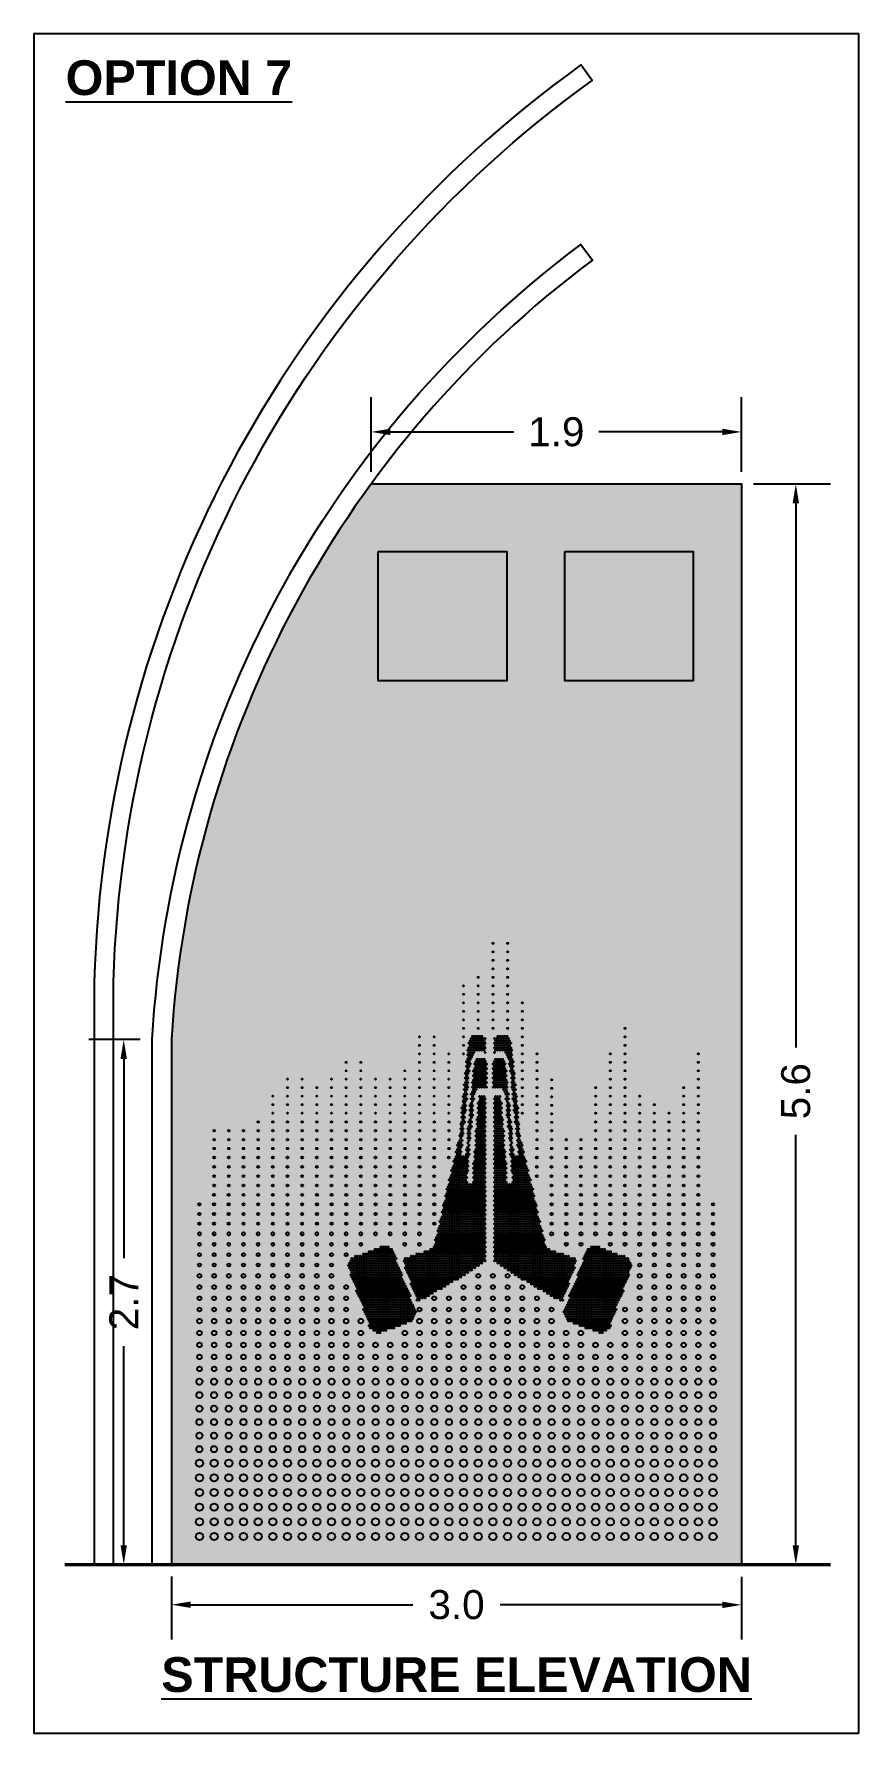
# Model space of a CAD drawing. Header units: metres. Extents: x 6 to 601, y -20 to 118.
# Drawn here: x 66.57 to 70.84, y 90.24 to 99.04 of the extents above; entities that cross this region are included whole.
import ezdxf

# ---------------------------------------------------------------- set-up
doc = ezdxf.new("R2010")
doc.units = ezdxf.units.M
doc.header["$MEASUREMENT"] = 0
doc.layers.add('ProfileEdges', color=7, linetype='Continuous')
doc.styles.add('AR', font='arial.ttf')
doc.styles.get("Standard").update_dxf_attribs({"font": 'arial.ttf'})
doc.dimstyles.get("Standard").update_dxf_attribs({"dimtxt": 0.18, "dimasz": 0.18, "dimexe": 0.18, "dimexo": 0.0625, "dimgap": 0.09, "dimtad": 0, "dimdec": 4, "dimzin": 0, "dimdsep": 46, "dimtxsty": 'Standard', "dimcen": 0.09, "dimadec": 0, "dimazin": 0, "dimtfac": 1, "dimtdec": 4, "dimtofl": 0, "dimtmove": 0, "dimatfit": 3, "dimfxl": 1, "dimtolj": 1, "dimtzin": 0, "dimarcsym": 0})

msp = doc.modelspace()

# ---------------------------------------------------------------- texts
at = {"layer": 'ProfileEdges', "char_height": 0.18, "attachment_point": 1, "style": 'AR'}
for s, insert in [('{\\fArial|b1|i0|c0|p34;\\LOPTION 7}', (66.7353, 98.9038)), ('{\\fArial|b1|i0|c0|p34;\\LSTRUCTURE ELEVATION}', (67.2305, 90.6285))]:
    msp.add_mtext_dynamic_manual_height_columns(s, width=8.967784, gutter_width=1, heights=[0], dxfattribs=dict(at, insert=insert))

# ---------------------------------------------------------------- blocks, each defined once
blk = doc.blocks.new('*D1117')
at = {"color": 0, "lineweight": -2, "transparency": 16777216}
for p, q in [((70.2989, 96.7086), (70.6974, 96.7086)), ((70.5174, 96.6086), (70.5174, 93.788)), ((70.5174, 91.2078), (70.5174, 93.335)), ((70.2989, 91.1078), (70.6974, 91.1078))]:
    blk.add_line(p, q, dxfattribs=at)
at = {"color": 0, "transparency": 16777216}
for points in [[(70.5007, 96.6086), (70.534, 96.6086), (70.5174, 96.7086)], [(70.5007, 91.2078), (70.534, 91.2078), (70.5174, 91.1078)]]:
    blk.add_solid(points, dxfattribs=at)
at = {"layer": 'Defpoints', "color": 0, "transparency": 16777216}
for p in [(70.2364, 96.7086), (70.2364, 91.1078), (70.5174, 91.1078)]:
    blk.add_point(p, dxfattribs=at)
at = {"color": 0, "transparency": 16777216, "insert": (70.5174, 93.5615), "char_height": 0.15, "attachment_point": 5, "rotation": 90}
blk.add_mtext('\\A1;5.6', dxfattribs=at)
blk = doc.blocks.new('*D1118')
at = {"color": 0, "lineweight": -2, "transparency": 16777216}
for p, q in [((67.2834, 91.0461), (67.2833, 90.7205)), ((70.2364, 91.0453), (70.2363, 90.7197)), ((67.3834, 90.9005), (68.5336, 90.9002)), ((70.1363, 90.8997), (68.9861, 90.9))]:
    blk.add_line(p, q, dxfattribs=at)
at = {"color": 0, "transparency": 16777216}
for points in [[(67.3834, 90.9172), (67.3834, 90.8838), (67.2834, 90.9005)], [(70.1363, 90.9164), (70.1363, 90.8831), (70.2363, 90.8997)]]:
    blk.add_solid(points, dxfattribs=at)
at = {"layer": 'Defpoints', "color": 0, "transparency": 16777216}
for p in [(67.2834, 91.1086), (70.2364, 91.1078), (70.2363, 90.8997)]:
    blk.add_point(p, dxfattribs=at)
at = {"color": 0, "transparency": 16777216, "insert": (68.7599, 90.9001), "char_height": 0.15, "attachment_point": 5, "rotation": 359.98427}
blk.add_mtext('\\A1;3.0', dxfattribs=at)
blk = doc.blocks.new('*D1119')
at = {"color": 0, "lineweight": -2, "transparency": 16777216}
for p, q in [((68.3174, 96.7711), (68.3174, 97.1581)), ((70.2364, 96.7711), (70.2364, 97.1581)), ((68.4174, 96.9781), (69.0572, 96.9781)), ((70.1364, 96.9781), (69.4965, 96.9781))]:
    blk.add_line(p, q, dxfattribs=at)
at = {"color": 0, "transparency": 16777216}
for points in [[(68.4174, 96.9947), (68.4174, 96.9614), (68.3174, 96.9781)], [(70.1364, 96.9947), (70.1364, 96.9614), (70.2364, 96.9781)]]:
    blk.add_solid(points, dxfattribs=at)
at = {"layer": 'Defpoints', "color": 0, "transparency": 16777216}
for p in [(70.2364, 96.9781), (68.3174, 96.7086), (70.2364, 96.7086)]:
    blk.add_point(p, dxfattribs=at)
at = {"color": 0, "transparency": 16777216, "insert": (69.2769, 96.9781), "char_height": 0.15, "attachment_point": 5}
blk.add_mtext('\\A1;1.9', dxfattribs=at)
blk = doc.blocks.new('*D1116')
at = {"color": 0, "lineweight": -2, "transparency": 16777216}
for p, q in [((67.1209, 93.8286), (66.8561, 93.8286)), ((67.0361, 93.7286), (67.0361, 92.6964)), ((67.0361, 91.2086), (67.0361, 92.2408)), ((67.1209, 91.1086), (66.8561, 91.1086))]:
    blk.add_line(p, q, dxfattribs=at)
at = {"color": 0, "transparency": 16777216}
for points in [[(67.0195, 93.7286), (67.0528, 93.7286), (67.0361, 93.8286)], [(67.0195, 91.2086), (67.0528, 91.2086), (67.0361, 91.1086)]]:
    blk.add_solid(points, dxfattribs=at)
at = {"layer": 'Defpoints', "color": 0, "transparency": 16777216}
for p in [(67.1834, 93.8286), (67.0361, 91.1086), (67.1834, 91.1086)]:
    blk.add_point(p, dxfattribs=at)
at = {"color": 0, "transparency": 16777216, "insert": (67.0361, 92.4686), "char_height": 0.15, "attachment_point": 5, "rotation": 90}
blk.add_mtext('\\A1;2.7', dxfattribs=at)
blk = doc.blocks.new('logo')
at = {"true_color": 0xffffff, "transparency": 33554661}
h = blk.add_hatch(color=7, dxfattribs=at)
h.dxf.hatch_style = 1
h.paths.add_polyline_path([(118.2326, 83.0603), (117.5663, 83.0603), (117.5663, 82.3899), (118.2326, 82.3899)])
blk.add_lwpolyline([(117.5663, 83.0603), (118.2326, 83.0603), (118.2326, 82.3899), (117.5663, 82.3899)], close=True)

# ---------------------------------------------------------------- dimensions: what is measured, and where the dimension line sits
at = {"color": 251, "true_color": 0x636466}
for p1, p2, distance, picture, middle in [((68.3174, 96.7086), (70.2364, 96.7086), 0.2695, '*D1119', (69.2769, 96.9781)), ((67.1834, 93.8286), (67.1834, 91.1086), -0.1473, '*D1116', (67.0361, 92.4686)), ((67.2834, 91.1086), (70.2364, 91.1078), -0.2081, '*D1118', (68.7599, 90.9001))]:
    dim = msp.add_aligned_dim(p1=p1, p2=p2, distance=distance, dimstyle='Standard', override={"dimtxt": 0.15, "dimasz": 0.1, "dimdec": 1, "dimtdec": 1}, dxfattribs=at)
    dim.commit()
    dim.dimension.update_dxf_attribs({"geometry": picture, "text_midpoint": middle})
dim = msp.add_linear_dim(base=(70.5174, 91.1078), p1=(70.2364, 96.7086), p2=(70.2364, 91.1078), angle=270, dimstyle='Standard', override={"dimtxt": 0.15, "dimasz": 0.1, "dimdec": 1, "dimtdec": 1}, dxfattribs=at)
dim.commit()
dim.dimension.update_dxf_attribs({"geometry": '*D1117', "text_midpoint": (70.5174, 93.5615), "dimtype": 161})

# ---------------------------------------------------------------- hatches: boundary and pattern name
at = {"lineweight": 0, "true_color": 0xcd6928, "transparency": 33554534}
h = msp.add_hatch(color=32, dxfattribs=at)
h.dxf.hatch_style = 1
h.paths.add_polyline_path([(70.2364, 96.7086), (68.3174, 96.7086, 0.143152), (67.2834, 93.83), (67.2834, 91.1085), (70.2364, 91.108)])

# ---------------------------------------------------------------- linework, layer by layer
at = {"lineweight": 50}
msp.add_line((66.7315, 91.1086), (70.6974, 91.1078), dxfattribs=at)
for points in [[(66.9834, 91.708), (66.9834, 94.1286, -0.234388), (69.4626, 98.7984), (69.4043, 98.8797, 0.234515), (66.8834, 94.1286), (66.8834, 91.708)], [(67.2834, 93.83), (67.2834, 91.1086), (67.1834, 91.1086), (67.1834, 91.708), (67.1834, 93.8286, -0.221146), (69.4035, 97.9486), (69.4633, 97.8685, 0.220805), (67.2833, 93.8286)]]:
    msp.add_lwpolyline(points, format="xyb")
for points in [[(67.2834, 93.8286), (67.2834, 91.728)], [(66.8834, 91.708), (66.8834, 91.1086), (66.9834, 91.1086), (66.9834, 91.708)]]:
    msp.add_lwpolyline(points)
for centre, radius in [((68.9484, 94.3275), 0.003), ((69.0244, 94.3275), 0.003), ((68.9484, 94.2835), 0.003), ((68.9484, 94.2395), 0.003), ((69.0244, 94.2835), 0.003), ((69.0244, 94.2395), 0.003), ((68.8724, 94.1515), 0.003), ((68.9484, 94.1955), 0.003), ((68.9484, 94.1515), 0.003), ((69.0244, 94.1955), 0.003), ((69.0244, 94.1515), 0.003), ((68.7964, 94.1075), 0.003), ((68.7964, 94.0635), 0.003), ((68.8724, 94.1075), 0.003), ((68.8724, 94.0635), 0.003), ((68.9484, 94.1075), 0.003), ((68.9484, 94.0635), 0.003), ((69.0244, 94.1075), 0.003), ((69.0244, 94.0635), 0.003), ((68.7964, 94.0195), 0.003), ((68.7964, 93.9755), 0.003), ((68.8724, 94.0195), 0.003), ((68.8724, 93.9755), 0.003), ((68.9484, 94.0195), 0.003), ((68.9484, 93.9755), 0.003), ((69.0244, 94.0195), 0.003), ((69.0244, 93.9755), 0.003), ((69.1004, 94.0195), 0.003), ((69.1004, 93.9755), 0.003), ((68.7964, 93.9315), 0.003), ((68.7964, 93.8875), 0.003), ((68.8724, 93.9315), 0.003), ((68.8724, 93.8875), 0.003), ((68.9484, 93.9315), 0.003), ((68.9484, 93.8875), 0.003), ((69.0244, 93.9315), 0.003), ((69.0244, 93.8875), 0.003), ((69.1004, 93.9315), 0.003), ((69.1004, 93.8875), 0.003), ((69.6324, 93.8875), 0.003), ((68.5684, 93.8435), 0.003), ((68.5684, 93.7995), 0.003), ((68.6444, 93.8435), 0.003), ((68.6444, 93.7995), 0.003), ((68.7964, 93.8435), 0.003), ((68.7964, 93.7995), 0.003), ((68.8186, 93.7743), 0.003), ((68.8246, 93.8103), 0.003), ((68.8246, 93.7863), 0.003), ((68.8306, 93.8223), 0.003), ((68.8306, 93.7983), 0.003), ((68.8306, 93.7743), 0.003), ((68.8366, 93.8343), 0.003), ((68.8366, 93.8103), 0.003), ((68.8366, 93.7863), 0.003), ((68.8426, 93.8463), 0.003), ((68.8426, 93.8223), 0.003), ((68.8426, 93.7983), 0.003), ((68.8426, 93.7743), 0.003), ((68.8486, 93.8343), 0.003), ((68.8486, 93.8103), 0.003), ((68.8486, 93.7863), 0.003), ((68.8546, 93.8463), 0.003), ((68.8546, 93.8223), 0.003), ((68.8546, 93.7983), 0.003), ((68.8546, 93.7743), 0.003), ((68.8606, 93.8343), 0.003), ((68.8606, 93.8103), 0.003), ((68.8606, 93.7863), 0.003), ((68.8666, 93.8463), 0.003), ((68.8666, 93.8223), 0.003), ((68.8666, 93.7983), 0.003), ((68.8666, 93.7743), 0.003), ((68.8726, 93.8343), 0.003), ((68.8726, 93.8103), 0.003), ((68.8726, 93.7863), 0.003), ((68.8786, 93.8463), 0.003), ((68.8786, 93.8223), 0.003), ((68.8786, 93.7983), 0.003), ((68.8786, 93.7743), 0.003), ((68.8846, 93.8343), 0.003), ((68.8846, 93.8103), 0.003), ((68.8846, 93.7863), 0.003), ((68.8906, 93.8463), 0.003), ((68.8906, 93.8223), 0.003), ((68.8906, 93.7983), 0.003), ((68.8906, 93.7743), 0.003), ((68.8966, 93.8343), 0.003), ((68.8966, 93.8103), 0.003), ((68.8966, 93.7863), 0.003), ((68.9026, 93.8223), 0.003), ((68.9026, 93.7983), 0.003), ((68.9026, 93.7743), 0.003), ((68.9086, 93.8343), 0.003), ((68.9086, 93.8103), 0.003), ((68.9086, 93.7863), 0.003), ((68.9562, 93.8343), 0.003), ((68.9562, 93.8103), 0.003), ((68.9562, 93.7863), 0.003), ((68.9622, 93.8223), 0.003), ((68.9622, 93.7983), 0.003), ((68.9622, 93.7743), 0.003), ((68.9682, 93.8343), 0.003), ((68.9682, 93.8103), 0.003), ((68.9682, 93.7863), 0.003), ((68.9742, 93.8463), 0.003), ((68.9742, 93.8223), 0.003), ((68.9742, 93.7983), 0.003), ((68.9742, 93.7743), 0.003), ((68.9802, 93.8343), 0.003), ((68.9802, 93.8103), 0.003), ((68.9802, 93.7863), 0.003), ((68.9862, 93.8463), 0.003), ((68.9862, 93.8223), 0.003), ((68.9862, 93.7983), 0.003), ((68.9862, 93.7743), 0.003), ((68.9922, 93.8343), 0.003), ((68.9922, 93.8103), 0.003), ((68.9922, 93.7863), 0.003), ((68.9982, 93.8463), 0.003), ((68.9982, 93.8223), 0.003), ((68.9982, 93.7983), 0.003), ((68.9982, 93.7743), 0.003), ((69.0042, 93.8343), 0.003), ((69.0042, 93.8103), 0.003), ((69.0042, 93.7863), 0.003), ((69.0102, 93.8463), 0.003), ((69.0102, 93.8223), 0.003), ((69.0102, 93.7983), 0.003), ((69.0102, 93.7743), 0.003), ((69.0162, 93.8343), 0.003), ((69.0162, 93.8103), 0.003), ((69.0162, 93.7863), 0.003), ((69.0222, 93.8463), 0.003), ((69.0222, 93.8223), 0.003), ((69.0222, 93.7983), 0.003), ((69.0222, 93.7743), 0.003), ((69.0282, 93.8343), 0.003), ((69.0282, 93.8103), 0.003), ((69.0282, 93.7863), 0.003), ((69.0342, 93.8223), 0.003), ((69.0342, 93.7983), 0.003), ((69.0342, 93.7743), 0.003), ((69.0402, 93.8103), 0.003), ((69.0402, 93.7863), 0.003), ((69.0462, 93.7743), 0.003), ((69.1004, 93.8435), 0.003), ((69.1004, 93.7995), 0.003), ((69.6324, 93.8435), 0.003), ((69.6324, 93.7995), 0.003), ((68.1884, 93.7115), 0.003), ((68.2644, 93.7115), 0.003), ((68.5684, 93.7555), 0.003), ((68.5684, 93.7115), 0.003), ((68.6444, 93.7555), 0.003), ((68.6444, 93.7115), 0.003), ((68.7204, 93.7555), 0.003), ((68.7204, 93.7115), 0.003), ((68.7964, 93.7555), 0.003), ((68.8126, 93.7143), 0.003), ((68.8126, 93.6903), 0.003), ((68.8186, 93.7503), 0.003), ((68.8186, 93.7263), 0.003), ((68.8186, 93.7023), 0.003), ((68.8246, 93.7623), 0.003), ((68.8246, 93.7383), 0.003), ((68.8246, 93.7143), 0.003), ((68.8246, 93.6903), 0.003), ((68.8306, 93.7503), 0.003), ((68.8306, 93.7263), 0.003), ((68.8306, 93.7023), 0.003), ((68.8366, 93.7623), 0.003), ((68.8366, 93.7383), 0.003), ((68.8426, 93.7503), 0.003), ((68.8486, 93.7623), 0.003), ((68.8546, 93.7023), 0.003), ((68.8606, 93.7143), 0.003), ((68.8606, 93.6903), 0.003), ((68.8666, 93.7263), 0.003), ((68.8666, 93.7023), 0.003), ((68.8726, 93.7143), 0.003), ((68.8726, 93.6903), 0.003), ((68.8786, 93.7263), 0.003), ((68.8786, 93.7023), 0.003), ((68.8846, 93.7143), 0.003), ((68.8846, 93.6903), 0.003), ((68.8906, 93.7263), 0.003), ((68.8906, 93.7023), 0.003), ((68.8966, 93.7143), 0.003), ((68.8966, 93.6903), 0.003), ((68.9026, 93.7263), 0.003), ((68.9026, 93.7023), 0.003), ((68.9086, 93.7623), 0.003), ((68.9086, 93.7143), 0.003), ((68.9086, 93.6903), 0.003), ((68.9146, 93.7023), 0.003), ((68.9502, 93.7023), 0.003), ((68.9562, 93.7623), 0.003), ((68.9562, 93.7143), 0.003), ((68.9562, 93.6903), 0.003), ((68.9622, 93.7263), 0.003), ((68.9622, 93.7023), 0.003), ((68.9682, 93.7143), 0.003), ((68.9682, 93.6903), 0.003), ((68.9742, 93.7263), 0.003), ((68.9742, 93.7023), 0.003), ((68.9802, 93.7143), 0.003), ((68.9802, 93.6903), 0.003), ((68.9862, 93.7263), 0.003), ((68.9862, 93.7023), 0.003), ((68.9922, 93.7143), 0.003), ((68.9922, 93.6903), 0.003), ((68.9982, 93.7263), 0.003), ((68.9982, 93.7023), 0.003), ((69.0042, 93.7143), 0.003), ((69.0042, 93.6903), 0.003), ((69.0102, 93.7023), 0.003), ((69.0162, 93.7623), 0.003), ((69.0222, 93.7503), 0.003), ((69.0282, 93.7623), 0.003), ((69.0282, 93.7383), 0.003), ((69.0342, 93.7503), 0.003), ((69.0342, 93.7263), 0.003), ((69.0342, 93.7023), 0.003), ((69.0402, 93.7623), 0.003), ((69.0402, 93.7383), 0.003), ((69.0402, 93.7143), 0.003), ((69.0402, 93.6903), 0.003), ((69.0462, 93.7503), 0.003), ((69.0462, 93.7263), 0.003), ((69.0462, 93.7023), 0.003), ((69.0522, 93.7143), 0.003), ((69.0522, 93.6903), 0.003), ((69.1004, 93.7555), 0.003), ((69.1004, 93.7115), 0.003), ((69.1764, 93.7555), 0.003), ((69.1764, 93.7115), 0.003), ((69.5564, 93.7555), 0.003), ((69.5564, 93.7115), 0.003), ((69.6324, 93.7555), 0.003), ((69.6324, 93.7115), 0.003), ((70.0124, 93.7555), 0.003), ((70.0124, 93.7115), 0.003), ((67.8844, 93.6235), 0.003), ((67.9604, 93.6235), 0.003), ((68.1124, 93.6235), 0.003), ((68.1884, 93.6675), 0.003), ((68.1884, 93.6235), 0.003), ((68.2644, 93.6675), 0.003), ((68.2644, 93.6235), 0.003), ((68.3404, 93.6235), 0.003), ((68.4164, 93.6235), 0.003), ((68.4924, 93.6675), 0.003), ((68.4924, 93.6235), 0.003), ((68.5684, 93.6675), 0.003), ((68.5684, 93.6235), 0.003), ((68.6444, 93.6675), 0.003), ((68.6444, 93.6235), 0.003), ((68.7204, 93.6675), 0.003), ((68.7204, 93.6235), 0.003), ((68.8006, 93.5943), 0.003), ((68.8066, 93.6543), 0.003), ((68.8066, 93.6303), 0.003), ((68.8066, 93.6063), 0.003), ((68.8126, 93.6663), 0.003), ((68.8126, 93.6423), 0.003), ((68.8126, 93.6183), 0.003), ((68.8126, 93.5943), 0.003), ((68.8186, 93.6783), 0.003), ((68.8186, 93.6543), 0.003), ((68.8186, 93.6303), 0.003), ((68.8186, 93.6063), 0.003), ((68.8246, 93.6663), 0.003), ((68.8426, 93.6063), 0.003), ((68.8486, 93.6663), 0.003), ((68.8486, 93.6423), 0.003), ((68.8486, 93.6183), 0.003), ((68.8486, 93.5943), 0.003), ((68.8546, 93.6783), 0.003), ((68.8546, 93.6543), 0.003), ((68.8546, 93.6303), 0.003), ((68.8546, 93.6063), 0.003), ((68.8606, 93.6663), 0.003), ((68.8606, 93.6423), 0.003), ((68.8606, 93.6183), 0.003), ((68.8606, 93.5943), 0.003), ((68.8666, 93.6783), 0.003), ((68.8666, 93.6543), 0.003), ((68.8666, 93.6303), 0.003), ((68.8666, 93.6063), 0.003), ((68.8726, 93.6663), 0.003), ((68.8726, 93.6423), 0.003), ((68.8726, 93.6183), 0.003), ((68.8726, 93.5943), 0.003), ((68.8786, 93.6783), 0.003), ((68.8786, 93.6543), 0.003), ((68.8786, 93.6303), 0.003), ((68.8786, 93.6063), 0.003), ((68.8846, 93.6663), 0.003), ((68.8846, 93.6423), 0.003), ((68.8846, 93.6183), 0.003), ((68.8846, 93.5943), 0.003), ((68.8906, 93.6783), 0.003), ((68.8906, 93.6543), 0.003), ((68.8906, 93.6303), 0.003), ((68.8906, 93.6063), 0.003), ((68.8966, 93.6663), 0.003), ((68.8966, 93.6423), 0.003), ((68.8966, 93.6183), 0.003), ((68.8966, 93.5943), 0.003), ((68.9026, 93.6783), 0.003), ((68.9026, 93.6543), 0.003), ((68.9026, 93.6303), 0.003), ((68.9026, 93.6063), 0.003), ((68.9086, 93.6663), 0.003), ((68.9086, 93.6423), 0.003), ((68.9086, 93.6183), 0.003), ((68.9086, 93.5943), 0.003), ((68.9146, 93.6783), 0.003), ((68.9146, 93.6543), 0.003), ((68.9146, 93.6303), 0.003), ((68.9146, 93.6063), 0.003), ((68.9502, 93.6783), 0.003), ((68.9502, 93.6543), 0.003), ((68.9502, 93.6303), 0.003), ((68.9502, 93.6063), 0.003), ((68.9562, 93.6663), 0.003), ((68.9562, 93.6423), 0.003), ((68.9562, 93.6183), 0.003), ((68.9562, 93.5943), 0.003), ((68.9622, 93.6783), 0.003), ((68.9622, 93.6543), 0.003), ((68.9622, 93.6303), 0.003), ((68.9622, 93.6063), 0.003), ((68.9682, 93.6663), 0.003), ((68.9682, 93.6423), 0.003), ((68.9682, 93.6183), 0.003), ((68.9682, 93.5943), 0.003), ((68.9742, 93.6783), 0.003), ((68.9742, 93.6543), 0.003), ((68.9742, 93.6303), 0.003), ((68.9742, 93.6063), 0.003), ((68.9802, 93.6663), 0.003), ((68.9802, 93.6423), 0.003), ((68.9802, 93.6183), 0.003), ((68.9802, 93.5943), 0.003), ((68.9862, 93.6783), 0.003), ((68.9862, 93.6543), 0.003), ((68.9862, 93.6303), 0.003), ((68.9862, 93.6063), 0.003), ((68.9922, 93.6663), 0.003), ((68.9922, 93.6423), 0.003), ((68.9922, 93.6183), 0.003), ((68.9922, 93.5943), 0.003), ((68.9982, 93.6783), 0.003), ((68.9982, 93.6543), 0.003), ((68.9982, 93.6303), 0.003), ((68.9982, 93.6063), 0.003), ((69.0042, 93.6663), 0.003), ((69.0042, 93.6423), 0.003), ((69.0042, 93.6183), 0.003), ((69.0042, 93.5943), 0.003), ((69.0102, 93.6783), 0.003), ((69.0102, 93.6543), 0.003), ((69.0102, 93.6303), 0.003), ((69.0102, 93.6063), 0.003), ((69.0162, 93.6663), 0.003), ((69.0162, 93.6423), 0.003), ((69.0162, 93.6183), 0.003), ((69.0162, 93.5943), 0.003), ((69.0222, 93.6063), 0.003), ((69.0402, 93.6663), 0.003), ((69.0462, 93.6783), 0.003), ((69.0462, 93.6543), 0.003), ((69.0462, 93.6303), 0.003), ((69.0462, 93.6063), 0.003), ((69.0522, 93.6663), 0.003), ((69.0522, 93.6423), 0.003), ((69.0522, 93.6183), 0.003), ((69.0522, 93.5943), 0.003), ((69.0582, 93.6543), 0.003), ((69.0582, 93.6303), 0.003), ((69.0582, 93.6063), 0.003), ((69.0642, 93.5943), 0.003), ((69.1004, 93.6675), 0.003), ((69.1004, 93.6235), 0.003), ((69.1764, 93.6675), 0.003), ((69.1764, 93.6235), 0.003), ((69.2524, 93.6205), 0.003), ((69.5564, 93.6675), 0.003), ((69.5564, 93.6235), 0.003), ((69.6324, 93.6675), 0.003), ((69.6324, 93.6235), 0.003), ((70.0124, 93.6675), 0.003), ((70.0124, 93.6235), 0.003), ((67.8084, 93.5355), 0.003), ((67.8844, 93.5795), 0.003), ((67.8844, 93.5355), 0.003), ((67.9604, 93.5795), 0.003), ((67.9604, 93.5355), 0.003), ((68.0364, 93.5795), 0.003), ((68.0364, 93.5355), 0.003), ((68.1124, 93.5795), 0.003), ((68.1124, 93.5355), 0.003), ((68.1884, 93.5795), 0.003), ((68.1884, 93.5355), 0.003), ((68.2644, 93.5795), 0.003), ((68.2644, 93.5355), 0.003), ((68.3404, 93.5795), 0.003), ((68.3404, 93.5355), 0.003), ((68.4164, 93.5795), 0.003), ((68.4164, 93.5355), 0.003), ((68.4924, 93.5795), 0.003), ((68.4924, 93.5355), 0.003), ((68.5684, 93.5795), 0.003), ((68.5684, 93.5355), 0.003), ((68.6444, 93.5795), 0.003), ((68.6444, 93.5355), 0.003), ((68.7204, 93.5795), 0.003), ((68.7204, 93.5355), 0.003), ((68.7946, 93.5343), 0.003), ((68.7946, 93.5103), 0.003), ((68.8006, 93.5703), 0.003), ((68.8006, 93.5463), 0.003), ((68.8006, 93.5223), 0.003), ((68.8066, 93.5823), 0.003), ((68.8066, 93.5583), 0.003), ((68.8066, 93.5343), 0.003), ((68.8066, 93.5103), 0.003), ((68.8126, 93.5703), 0.003), ((68.8126, 93.5463), 0.003), ((68.8126, 93.5223), 0.003), ((68.8186, 93.5823), 0.003), ((68.8366, 93.5463), 0.003), ((68.8366, 93.5223), 0.003), ((68.8426, 93.5823), 0.003), ((68.8426, 93.5583), 0.003), ((68.8426, 93.5343), 0.003), ((68.8426, 93.5103), 0.003), ((68.8486, 93.5703), 0.003), ((68.8486, 93.5463), 0.003), ((68.8486, 93.5223), 0.003), ((68.8546, 93.5823), 0.003), ((68.8546, 93.5583), 0.003), ((68.8606, 93.5703), 0.003), ((68.8666, 93.5823), 0.003), ((68.8786, 93.5823), 0.003), ((68.8786, 93.5343), 0.003), ((68.8786, 93.5103), 0.003), ((68.8846, 93.5223), 0.003), ((68.8906, 93.5823), 0.003), ((68.8906, 93.5343), 0.003), ((68.8906, 93.5103), 0.003), ((68.8966, 93.5223), 0.003), ((68.9026, 93.5823), 0.003), ((68.9026, 93.5343), 0.003), ((68.9026, 93.5103), 0.003), ((68.9086, 93.5223), 0.003), ((68.9146, 93.5823), 0.003), ((68.9502, 93.5823), 0.003), ((68.9562, 93.5223), 0.003), ((68.9622, 93.5823), 0.003), ((68.9622, 93.5343), 0.003), ((68.9622, 93.5103), 0.003), ((68.9682, 93.5223), 0.003), ((68.9742, 93.5823), 0.003), ((68.9742, 93.5343), 0.003), ((68.9742, 93.5103), 0.003), ((68.9802, 93.5223), 0.003), ((68.9862, 93.5823), 0.003), ((68.9862, 93.5343), 0.003), ((68.9862, 93.5103), 0.003), ((68.9982, 93.5823), 0.003), ((69.0042, 93.5703), 0.003), ((69.0102, 93.5823), 0.003), ((69.0102, 93.5583), 0.003), ((69.0162, 93.5703), 0.003), ((69.0162, 93.5463), 0.003), ((69.0162, 93.5223), 0.003), ((69.0222, 93.5823), 0.003), ((69.0222, 93.5583), 0.003), ((69.0222, 93.5343), 0.003), ((69.0222, 93.5103), 0.003), ((69.0282, 93.5463), 0.003), ((69.0282, 93.5223), 0.003), ((69.0462, 93.5823), 0.003), ((69.0522, 93.5703), 0.003), ((69.0522, 93.5463), 0.003), ((69.0522, 93.5223), 0.003), ((69.0582, 93.5823), 0.003), ((69.0582, 93.5583), 0.003), ((69.0582, 93.5343), 0.003), ((69.0582, 93.5103), 0.003), ((69.0642, 93.5703), 0.003), ((69.0642, 93.5463), 0.003), ((69.0642, 93.5223), 0.003), ((69.0702, 93.5343), 0.003), ((69.0702, 93.5103), 0.003), ((69.1004, 93.5795), 0.003), ((69.1004, 93.5355), 0.003), ((69.1764, 93.5795), 0.003), ((69.1764, 93.5355), 0.003), ((69.2524, 93.5765), 0.003), ((69.2524, 93.5325), 0.003), ((69.4804, 93.5795), 0.003), ((69.4804, 93.5355), 0.003), ((69.5564, 93.5795), 0.003), ((69.5564, 93.5355), 0.003), ((69.6324, 93.5795), 0.003), ((69.6324, 93.5355), 0.003), ((69.7084, 93.5355), 0.003), ((69.9364, 93.5795), 0.003), ((69.9364, 93.5355), 0.003), ((70.0124, 93.5795), 0.003), ((70.0124, 93.5355), 0.003), ((67.8084, 93.4915), 0.003), ((67.8084, 93.4475), 0.003), ((67.8844, 93.4915), 0.003), ((67.8844, 93.4475), 0.003), ((67.9604, 93.4915), 0.003), ((67.9604, 93.4475), 0.003), ((68.0364, 93.4915), 0.003), ((68.0364, 93.4475), 0.003), ((68.1124, 93.4915), 0.003), ((68.1124, 93.4475), 0.003), ((68.1884, 93.4915), 0.003), ((68.1884, 93.4475), 0.003), ((68.2644, 93.4915), 0.003), ((68.2644, 93.4475), 0.003), ((68.3404, 93.4915), 0.003), ((68.3404, 93.4475), 0.003), ((68.4164, 93.4915), 0.003), ((68.4164, 93.4475), 0.003), ((68.4924, 93.4915), 0.003), ((68.4924, 93.4475), 0.003), ((68.5684, 93.4915), 0.003), ((68.5684, 93.4475), 0.003), ((68.6444, 93.4915), 0.003), ((68.6444, 93.4475), 0.003), ((68.7204, 93.4915), 0.003), ((68.7204, 93.4475), 0.003), ((68.7886, 93.4743), 0.003), ((68.7886, 93.4503), 0.003), ((68.7886, 93.4263), 0.003), ((68.7946, 93.4863), 0.003), ((68.7946, 93.4623), 0.003), ((68.7946, 93.4383), 0.003), ((68.8006, 93.4983), 0.003), ((68.8006, 93.4743), 0.003), ((68.8006, 93.4503), 0.003), ((68.8006, 93.4263), 0.003), ((68.8066, 93.4863), 0.003), ((68.8066, 93.4623), 0.003), ((68.8306, 93.4863), 0.003), ((68.8306, 93.4623), 0.003), ((68.8306, 93.4383), 0.003), ((68.8366, 93.4983), 0.003), ((68.8366, 93.4743), 0.003), ((68.8366, 93.4503), 0.003), ((68.8366, 93.4263), 0.003), ((68.8426, 93.4863), 0.003), ((68.8426, 93.4623), 0.003), ((68.8426, 93.4383), 0.003), ((68.8726, 93.4983), 0.003), ((68.8726, 93.4743), 0.003), ((68.8726, 93.4503), 0.003), ((68.8726, 93.4263), 0.003), ((68.8786, 93.4863), 0.003), ((68.8786, 93.4623), 0.003), ((68.8786, 93.4383), 0.003), ((68.8846, 93.4983), 0.003), ((68.8846, 93.4743), 0.003), ((68.8846, 93.4503), 0.003), ((68.8846, 93.4263), 0.003), ((68.8906, 93.4863), 0.003), ((68.8906, 93.4623), 0.003), ((68.8906, 93.4383), 0.003), ((68.8966, 93.4983), 0.003), ((68.8966, 93.4743), 0.003), ((68.8966, 93.4503), 0.003), ((68.8966, 93.4263), 0.003), ((68.9026, 93.4863), 0.003), ((68.9026, 93.4623), 0.003), ((68.9026, 93.4383), 0.003), ((68.9086, 93.4983), 0.003), ((68.9086, 93.4743), 0.003), ((68.9086, 93.4503), 0.003), ((68.9086, 93.4263), 0.003), ((68.9562, 93.4983), 0.003), ((68.9562, 93.4743), 0.003), ((68.9562, 93.4503), 0.003), ((68.9562, 93.4263), 0.003), ((68.9622, 93.4863), 0.003), ((68.9622, 93.4623), 0.003), ((68.9622, 93.4383), 0.003), ((68.9682, 93.4983), 0.003), ((68.9682, 93.4743), 0.003), ((68.9682, 93.4503), 0.003), ((68.9682, 93.4263), 0.003), ((68.9742, 93.4863), 0.003), ((68.9742, 93.4623), 0.003), ((68.9742, 93.4383), 0.003), ((68.9802, 93.4983), 0.003), ((68.9802, 93.4743), 0.003), ((68.9802, 93.4503), 0.003), ((68.9802, 93.4263), 0.003), ((68.9862, 93.4863), 0.003), ((68.9862, 93.4623), 0.003), ((68.9862, 93.4383), 0.003), ((68.9922, 93.4983), 0.003), ((68.9922, 93.4743), 0.003), ((68.9922, 93.4503), 0.003), ((68.9922, 93.4263), 0.003), ((69.0222, 93.4863), 0.003), ((69.0222, 93.4623), 0.003), ((69.0222, 93.4383), 0.003), ((69.0282, 93.4983), 0.003), ((69.0282, 93.4743), 0.003), ((69.0282, 93.4503), 0.003), ((69.0282, 93.4263), 0.003), ((69.0342, 93.4863), 0.003), ((69.0342, 93.4623), 0.003), ((69.0342, 93.4383), 0.003), ((69.0582, 93.4863), 0.003), ((69.0582, 93.4623), 0.003), ((69.0642, 93.4983), 0.003), ((69.0642, 93.4743), 0.003), ((69.0642, 93.4503), 0.003), ((69.0642, 93.4263), 0.003), ((69.0702, 93.4863), 0.003), ((69.0702, 93.4623), 0.003), ((69.0702, 93.4383), 0.003), ((69.0762, 93.4743), 0.003), ((69.0762, 93.4503), 0.003), ((69.0762, 93.4263), 0.003), ((69.1004, 93.4915), 0.003), ((69.1004, 93.4475), 0.003), ((69.1764, 93.4915), 0.003), ((69.1764, 93.4475), 0.003), ((69.2524, 93.4885), 0.003), ((69.2524, 93.4445), 0.003), ((69.4804, 93.4915), 0.003), ((69.4804, 93.4475), 0.003), ((69.5564, 93.4915), 0.003), ((69.5564, 93.4475), 0.003), ((69.6324, 93.4915), 0.003), ((69.6324, 93.4475), 0.003), ((69.7084, 93.4915), 0.003), ((69.7084, 93.4475), 0.003), ((69.7844, 93.4915), 0.003), ((69.7844, 93.4475), 0.003), ((69.8604, 93.4475), 0.003), ((69.9364, 93.4915), 0.003), ((69.9364, 93.4475), 0.003), ((70.0124, 93.4915), 0.003), ((70.0124, 93.4475), 0.003), ((67.5044, 93.3565), 0.004), ((67.5804, 93.3565), 0.004), ((67.6564, 93.3565), 0.004), ((67.7324, 93.4025), 0.004), ((67.7324, 93.3565), 0.004), ((67.8084, 93.4025), 0.004), ((67.8084, 93.3565), 0.004), ((67.8844, 93.4025), 0.004), ((67.8844, 93.3565), 0.004), ((67.9604, 93.4025), 0.004), ((67.9604, 93.3565), 0.004), ((68.0364, 93.4025), 0.004), ((68.0364, 93.3565), 0.004), ((68.1124, 93.4025), 0.004), ((68.1124, 93.3565), 0.004), ((68.1884, 93.4025), 0.004), ((68.1884, 93.3565), 0.004), ((68.2644, 93.4025), 0.004), ((68.2644, 93.3565), 0.004), ((68.3404, 93.4025), 0.004), ((68.3404, 93.3565), 0.004), ((68.4164, 93.4025), 0.004), ((68.4164, 93.3565), 0.004), ((68.4924, 93.4025), 0.004), ((68.4924, 93.3565), 0.004), ((68.5684, 93.4025), 0.004), ((68.5684, 93.3565), 0.004), ((68.6444, 93.4025), 0.004), ((68.6444, 93.3565), 0.004), ((68.7204, 93.4025), 0.004), ((68.7204, 93.3565), 0.004), ((68.7766, 93.3303), 0.003), ((68.7826, 93.3903), 0.003), ((68.7826, 93.3663), 0.003), ((68.7826, 93.3423), 0.003), ((68.7886, 93.4023), 0.003), ((68.7886, 93.3783), 0.003), ((68.7886, 93.3543), 0.003), ((68.7886, 93.3303), 0.003), ((68.7946, 93.4143), 0.003), ((68.7946, 93.3903), 0.003), ((68.7946, 93.3663), 0.003), ((68.7946, 93.3423), 0.003), ((68.8006, 93.4023), 0.003), ((68.8186, 93.3663), 0.003), ((68.8186, 93.3423), 0.003), ((68.8246, 93.4023), 0.003), ((68.8246, 93.3783), 0.003), ((68.8246, 93.3543), 0.003), ((68.8246, 93.3303), 0.003), ((68.8306, 93.4143), 0.003), ((68.8306, 93.3903), 0.003), ((68.8306, 93.3663), 0.003), ((68.8306, 93.3423), 0.003), ((68.8366, 93.4023), 0.003), ((68.8366, 93.3783), 0.003), ((68.8606, 93.3543), 0.003), ((68.8606, 93.3303), 0.003), ((68.8666, 93.4143), 0.003), ((68.8666, 93.3903), 0.003), ((68.8666, 93.3663), 0.003), ((68.8666, 93.3423), 0.003), ((68.8726, 93.4023), 0.003), ((68.8726, 93.3783), 0.003), ((68.8726, 93.3543), 0.003), ((68.8726, 93.3303), 0.003), ((68.8786, 93.4143), 0.003), ((68.8786, 93.3903), 0.003), ((68.8786, 93.3663), 0.003), ((68.8786, 93.3423), 0.003), ((68.8846, 93.4023), 0.003), ((68.8846, 93.3783), 0.003), ((68.8846, 93.3543), 0.003), ((68.8846, 93.3303), 0.003), ((68.8906, 93.4143), 0.003), ((68.8906, 93.3903), 0.003), ((68.8906, 93.3663), 0.003), ((68.8906, 93.3423), 0.003), ((68.8966, 93.4023), 0.003), ((68.8966, 93.3783), 0.003), ((68.8966, 93.3543), 0.003), ((68.8966, 93.3303), 0.003), ((68.9026, 93.4143), 0.003), ((68.9026, 93.3903), 0.003), ((68.9026, 93.3663), 0.003), ((68.9026, 93.3423), 0.003), ((68.9086, 93.4023), 0.003), ((68.9086, 93.3783), 0.003), ((68.9086, 93.3543), 0.003), ((68.9086, 93.3303), 0.003), ((68.9562, 93.4023), 0.003), ((68.9562, 93.3783), 0.003), ((68.9562, 93.3543), 0.003), ((68.9562, 93.3303), 0.003), ((68.9622, 93.4143), 0.003), ((68.9622, 93.3903), 0.003), ((68.9622, 93.3663), 0.003), ((68.9622, 93.3423), 0.003), ((68.9682, 93.4023), 0.003), ((68.9682, 93.3783), 0.003), ((68.9682, 93.3543), 0.003), ((68.9682, 93.3303), 0.003), ((68.9742, 93.4143), 0.003), ((68.9742, 93.3903), 0.003), ((68.9742, 93.3663), 0.003), ((68.9742, 93.3423), 0.003), ((68.9802, 93.4023), 0.003), ((68.9802, 93.3783), 0.003), ((68.9802, 93.3543), 0.003), ((68.9802, 93.3303), 0.003), ((68.9862, 93.4143), 0.003), ((68.9862, 93.3903), 0.003), ((68.9862, 93.3663), 0.003), ((68.9862, 93.3423), 0.003), ((68.9922, 93.4023), 0.003), ((68.9922, 93.3783), 0.003), ((68.9922, 93.3543), 0.003), ((68.9922, 93.3303), 0.003), ((68.9982, 93.4143), 0.003), ((68.9982, 93.3903), 0.003), ((68.9982, 93.3663), 0.003), ((68.9982, 93.3423), 0.003), ((69.0042, 93.3543), 0.003), ((69.0042, 93.3303), 0.003), ((69.0282, 93.4023), 0.003), ((69.0282, 93.3783), 0.003), ((69.0342, 93.4143), 0.003), ((69.0342, 93.3903), 0.003), ((69.0342, 93.3663), 0.003), ((69.0342, 93.3423), 0.003), ((69.0402, 93.4023), 0.003), ((69.0402, 93.3783), 0.003), ((69.0402, 93.3543), 0.003), ((69.0402, 93.3303), 0.003), ((69.0462, 93.3663), 0.003), ((69.0462, 93.3423), 0.003), ((69.0642, 93.4023), 0.003), ((69.0702, 93.4143), 0.003), ((69.0702, 93.3903), 0.003), ((69.0702, 93.3663), 0.003), ((69.0702, 93.3423), 0.003), ((69.0762, 93.4023), 0.003), ((69.0762, 93.3783), 0.003), ((69.0762, 93.3543), 0.003), ((69.0762, 93.3303), 0.003), ((69.0822, 93.3903), 0.003), ((69.0822, 93.3663), 0.003), ((69.0822, 93.3423), 0.003), ((69.0882, 93.3303), 0.003), ((69.1764, 93.4025), 0.004), ((69.1764, 93.3565), 0.004), ((69.2524, 93.3565), 0.004), ((69.2524, 93.4005), 0.003), ((69.4804, 93.4025), 0.004), ((69.4804, 93.3565), 0.004), ((69.5564, 93.4025), 0.004), ((69.5564, 93.3565), 0.004), ((69.6324, 93.4025), 0.004), ((69.6324, 93.3565), 0.004), ((69.7084, 93.4025), 0.004), ((69.7084, 93.3565), 0.004), ((69.7844, 93.4025), 0.004), ((69.7844, 93.3565), 0.004), ((69.8604, 93.4025), 0.004), ((69.8604, 93.3565), 0.004), ((69.9364, 93.4025), 0.004), ((69.9364, 93.3565), 0.004), ((70.0124, 93.4025), 0.004), ((70.0124, 93.3565), 0.004), ((67.5044, 93.3105), 0.004), ((67.5044, 93.2645), 0.004), ((67.5804, 93.3105), 0.004), ((67.5804, 93.2645), 0.004), ((67.6564, 93.3105), 0.004), ((67.6564, 93.2645), 0.004), ((67.7324, 93.3105), 0.004), ((67.7324, 93.2645), 0.004), ((67.8084, 93.3105), 0.004), ((67.8084, 93.2645), 0.004), ((67.8844, 93.3105), 0.004), ((67.8844, 93.2645), 0.004), ((67.9604, 93.3105), 0.004), ((67.9604, 93.2645), 0.004), ((68.0364, 93.3105), 0.004), ((68.0364, 93.2645), 0.004), ((68.1124, 93.3105), 0.004), ((68.1124, 93.2645), 0.004), ((68.1884, 93.3105), 0.004), ((68.1884, 93.2645), 0.004), ((68.2644, 93.3105), 0.004), ((68.2644, 93.2645), 0.004), ((68.3404, 93.3105), 0.004), ((68.3404, 93.2645), 0.004), ((68.4164, 93.3105), 0.004), ((68.4164, 93.2645), 0.004), ((68.4924, 93.3105), 0.004), ((68.4924, 93.2645), 0.004), ((68.5684, 93.3105), 0.004), ((68.5684, 93.2645), 0.004), ((68.6444, 93.3105), 0.004), ((68.6444, 93.2645), 0.004), ((68.7204, 93.3105), 0.004), ((68.7204, 93.2645), 0.004), ((68.7586, 93.2463), 0.003), ((68.7646, 93.2823), 0.003), ((68.7646, 93.2583), 0.003), ((68.7706, 93.2943), 0.003), ((68.7706, 93.2703), 0.003), ((68.7706, 93.2463), 0.003), ((68.7766, 93.3063), 0.003), ((68.7766, 93.2823), 0.003), ((68.7766, 93.2583), 0.003), ((68.7826, 93.3183), 0.003), ((68.7826, 93.2943), 0.003), ((68.7826, 93.2703), 0.003), ((68.7826, 93.2463), 0.003), ((68.7886, 93.3063), 0.003), ((68.7886, 93.2823), 0.003), ((68.8126, 93.2583), 0.003), ((68.8186, 93.3183), 0.003), ((68.8186, 93.2943), 0.003), ((68.8186, 93.2703), 0.003), ((68.8186, 93.2463), 0.003), ((68.8246, 93.3063), 0.003), ((68.8246, 93.2823), 0.003), ((68.8246, 93.2583), 0.003), ((68.8306, 93.3183), 0.003), ((68.8546, 93.2463), 0.003), ((68.8606, 93.3063), 0.003), ((68.8606, 93.2823), 0.003), ((68.8606, 93.2583), 0.003), ((68.8666, 93.3183), 0.003), ((68.8666, 93.2943), 0.003), ((68.8666, 93.2703), 0.003), ((68.8666, 93.2463), 0.003), ((68.8726, 93.3063), 0.003), ((68.8726, 93.2823), 0.003), ((68.8726, 93.2583), 0.003), ((68.8786, 93.3183), 0.003), ((68.8786, 93.2943), 0.003), ((68.8786, 93.2703), 0.003), ((68.8786, 93.2463), 0.003), ((68.8846, 93.3063), 0.003), ((68.8846, 93.2823), 0.003), ((68.8846, 93.2583), 0.003), ((68.8906, 93.3183), 0.003), ((68.8906, 93.2943), 0.003), ((68.8906, 93.2703), 0.003), ((68.8906, 93.2463), 0.003), ((68.8966, 93.3063), 0.003), ((68.8966, 93.2823), 0.003), ((68.8966, 93.2583), 0.003), ((68.9026, 93.3183), 0.003), ((68.9026, 93.2943), 0.003), ((68.9026, 93.2703), 0.003), ((68.9026, 93.2463), 0.003), ((68.9086, 93.3063), 0.003), ((68.9086, 93.2823), 0.003), ((68.9086, 93.2583), 0.003), ((68.9562, 93.3063), 0.003), ((68.9562, 93.2823), 0.003), ((68.9562, 93.2583), 0.003), ((68.9622, 93.3183), 0.003), ((68.9622, 93.2943), 0.003), ((68.9622, 93.2703), 0.003), ((68.9622, 93.2463), 0.003), ((68.9682, 93.3063), 0.003), ((68.9682, 93.2823), 0.003), ((68.9682, 93.2583), 0.003), ((68.9742, 93.3183), 0.003), ((68.9742, 93.2943), 0.003), ((68.9742, 93.2703), 0.003), ((68.9742, 93.2463), 0.003), ((68.9802, 93.3063), 0.003), ((68.9802, 93.2823), 0.003), ((68.9802, 93.2583), 0.003), ((68.9862, 93.3183), 0.003), ((68.9862, 93.2943), 0.003), ((68.9862, 93.2703), 0.003), ((68.9862, 93.2463), 0.003), ((68.9922, 93.3063), 0.003), ((68.9922, 93.2823), 0.003), ((68.9922, 93.2583), 0.003), ((68.9982, 93.3183), 0.003), ((68.9982, 93.2943), 0.003), ((68.9982, 93.2703), 0.003), ((68.9982, 93.2463), 0.003), ((69.0042, 93.3063), 0.003), ((69.0042, 93.2823), 0.003), ((69.0042, 93.2583), 0.003), ((69.0102, 93.2463), 0.003), ((69.0342, 93.3183), 0.003), ((69.0402, 93.3063), 0.003), ((69.0402, 93.2823), 0.003), ((69.0402, 93.2583), 0.003), ((69.0462, 93.3183), 0.003), ((69.0462, 93.2943), 0.003), ((69.0462, 93.2703), 0.003), ((69.0462, 93.2463), 0.003), ((69.0522, 93.2583), 0.003), ((69.0762, 93.3063), 0.003), ((69.0762, 93.2823), 0.003), ((69.0822, 93.3183), 0.003), ((69.0822, 93.2943), 0.003), ((69.0822, 93.2703), 0.003), ((69.0822, 93.2463), 0.003), ((69.0882, 93.3063), 0.003), ((69.0882, 93.2823), 0.003), ((69.0882, 93.2583), 0.003), ((69.0942, 93.2943), 0.003), ((69.0942, 93.2703), 0.003), ((69.0942, 93.2463), 0.003), ((69.1002, 93.2823), 0.003), ((69.1002, 93.2583), 0.003), ((69.1062, 93.2463), 0.003), ((69.1764, 93.3105), 0.004), ((69.1764, 93.2645), 0.004), ((69.2524, 93.3105), 0.004), ((69.2524, 93.2645), 0.004), ((69.3284, 93.3105), 0.004), ((69.3284, 93.2645), 0.004), ((69.4044, 93.3105), 0.004), ((69.4044, 93.2645), 0.004), ((69.4804, 93.3105), 0.004), ((69.4804, 93.2645), 0.004), ((69.5564, 93.3105), 0.004), ((69.5564, 93.2645), 0.004), ((69.6324, 93.3105), 0.004), ((69.6324, 93.2645), 0.004), ((69.7084, 93.3105), 0.004), ((69.7084, 93.2645), 0.004), ((69.7844, 93.3105), 0.004), ((69.7844, 93.2645), 0.004), ((69.8604, 93.3105), 0.004), ((69.8604, 93.2645), 0.004), ((69.9364, 93.3105), 0.004), ((69.9364, 93.2645), 0.004), ((70.0124, 93.3105), 0.004), ((70.0124, 93.2645), 0.004), ((67.5044, 93.2175), 0.005), ((67.5044, 93.1695), 0.005), ((67.5804, 93.2175), 0.005), ((67.5804, 93.1695), 0.005), ((67.6564, 93.2175), 0.005), ((67.6564, 93.1695), 0.005), ((67.7324, 93.2175), 0.005), ((67.7324, 93.1695), 0.005), ((67.8084, 93.2175), 0.005), ((67.8084, 93.1695), 0.005), ((67.8844, 93.2175), 0.005), ((67.8844, 93.1695), 0.005), ((67.9604, 93.2175), 0.005), ((67.9604, 93.1695), 0.005), ((68.0364, 93.2175), 0.005), ((68.0364, 93.1695), 0.005), ((68.1124, 93.2175), 0.005), ((68.1124, 93.1695), 0.005), ((68.1884, 93.2175), 0.005), ((68.1884, 93.1695), 0.005), ((68.2644, 93.2175), 0.005), ((68.2644, 93.1695), 0.005), ((68.3404, 93.2175), 0.005), ((68.3404, 93.1695), 0.005), ((68.4164, 93.2175), 0.005), ((68.4164, 93.1695), 0.005), ((68.4924, 93.2175), 0.005), ((68.4924, 93.1695), 0.005), ((68.5684, 93.2175), 0.005), ((68.5684, 93.1695), 0.005), ((68.6444, 93.2175), 0.005), ((68.6444, 93.1695), 0.005), ((68.7204, 93.2175), 0.005), ((68.7406, 93.1623), 0.003), ((68.7466, 93.1983), 0.003), ((68.7466, 93.1743), 0.003), ((68.7526, 93.2103), 0.003), ((68.7526, 93.1863), 0.003), ((68.7526, 93.1623), 0.003), ((68.7586, 93.2223), 0.003), ((68.7586, 93.1983), 0.003), ((68.7586, 93.1743), 0.003), ((68.7646, 93.2343), 0.003), ((68.7646, 93.2103), 0.003), ((68.7646, 93.1863), 0.003), ((68.7646, 93.1623), 0.003), ((68.7706, 93.2223), 0.003), ((68.7706, 93.1983), 0.003), ((68.7706, 93.1743), 0.003), ((68.7766, 93.2343), 0.003), ((68.7766, 93.2103), 0.003), ((68.7766, 93.1863), 0.003), ((68.7766, 93.1623), 0.003), ((68.7826, 93.2223), 0.003), ((68.7826, 93.1983), 0.003), ((68.7826, 93.1743), 0.003), ((68.7886, 93.2103), 0.003), ((68.7886, 93.1863), 0.003), ((68.7886, 93.1623), 0.003), ((68.7946, 93.2223), 0.003), ((68.7946, 93.1983), 0.003), ((68.7946, 93.1743), 0.003), ((68.8006, 93.2103), 0.003), ((68.8006, 93.1863), 0.003), ((68.8006, 93.1623), 0.003), ((68.8066, 93.2223), 0.003), ((68.8066, 93.1983), 0.003), ((68.8066, 93.1743), 0.003), ((68.8126, 93.2343), 0.003), ((68.8126, 93.2103), 0.003), ((68.8126, 93.1863), 0.003), ((68.8126, 93.1623), 0.003), ((68.8186, 93.2223), 0.003), ((68.8186, 93.1983), 0.003), ((68.8186, 93.1743), 0.003), ((68.8246, 93.2343), 0.003), ((68.8486, 93.1863), 0.003), ((68.8486, 93.1623), 0.003), ((68.8546, 93.2223), 0.003), ((68.8546, 93.1983), 0.003), ((68.8546, 93.1743), 0.003), ((68.8606, 93.2343), 0.003), ((68.8606, 93.2103), 0.003), ((68.8606, 93.1863), 0.003), ((68.8606, 93.1623), 0.003), ((68.8666, 93.2223), 0.003), ((68.8666, 93.1983), 0.003), ((68.8666, 93.1743), 0.003), ((68.8726, 93.2343), 0.003), ((68.8726, 93.2103), 0.003), ((68.8726, 93.1863), 0.003), ((68.8726, 93.1623), 0.003), ((68.8786, 93.2223), 0.003), ((68.8786, 93.1983), 0.003), ((68.8786, 93.1743), 0.003), ((68.8846, 93.2343), 0.003), ((68.8846, 93.2103), 0.003), ((68.8846, 93.1863), 0.003), ((68.8846, 93.1623), 0.003), ((68.8906, 93.2223), 0.003), ((68.8906, 93.1983), 0.003), ((68.8906, 93.1743), 0.003), ((68.8966, 93.2343), 0.003), ((68.8966, 93.2103), 0.003), ((68.8966, 93.1863), 0.003), ((68.8966, 93.1623), 0.003), ((68.9026, 93.2223), 0.003), ((68.9026, 93.1983), 0.003), ((68.9026, 93.1743), 0.003), ((68.9086, 93.2343), 0.003), ((68.9086, 93.2103), 0.003), ((68.9086, 93.1863), 0.003), ((68.9086, 93.1623), 0.003), ((68.9562, 93.2343), 0.003), ((68.9562, 93.2103), 0.003), ((68.9562, 93.1863), 0.003), ((68.9562, 93.1623), 0.003), ((68.9622, 93.2223), 0.003), ((68.9622, 93.1983), 0.003), ((68.9622, 93.1743), 0.003), ((68.9682, 93.2343), 0.003), ((68.9682, 93.2103), 0.003), ((68.9682, 93.1863), 0.003), ((68.9682, 93.1623), 0.003), ((68.9742, 93.2223), 0.003), ((68.9742, 93.1983), 0.003), ((68.9742, 93.1743), 0.003), ((68.9802, 93.2343), 0.003), ((68.9802, 93.2103), 0.003), ((68.9802, 93.1863), 0.003), ((68.9802, 93.1623), 0.003), ((68.9862, 93.2223), 0.003), ((68.9862, 93.1983), 0.003), ((68.9862, 93.1743), 0.003), ((68.9922, 93.2343), 0.003), ((68.9922, 93.2103), 0.003), ((68.9922, 93.1863), 0.003), ((68.9922, 93.1623), 0.003), ((68.9982, 93.2223), 0.003), ((68.9982, 93.1983), 0.003), ((68.9982, 93.1743), 0.003), ((69.0042, 93.2343), 0.003), ((69.0042, 93.2103), 0.003), ((69.0042, 93.1863), 0.003), ((69.0042, 93.1623), 0.003), ((69.0102, 93.2223), 0.003), ((69.0102, 93.1983), 0.003), ((69.0102, 93.1743), 0.003), ((69.0162, 93.1863), 0.003), ((69.0162, 93.1623), 0.003), ((69.0402, 93.2343), 0.003), ((69.0462, 93.2223), 0.003), ((69.0462, 93.1983), 0.003), ((69.0462, 93.1743), 0.003), ((69.0522, 93.2343), 0.003), ((69.0522, 93.2103), 0.003), ((69.0522, 93.1863), 0.003), ((69.0522, 93.1623), 0.003), ((69.0582, 93.2223), 0.003), ((69.0582, 93.1983), 0.003), ((69.0582, 93.1743), 0.003), ((69.0642, 93.2103), 0.003), ((69.0642, 93.1863), 0.003), ((69.0642, 93.1623), 0.003), ((69.0702, 93.2223), 0.003), ((69.0702, 93.1983), 0.003), ((69.0702, 93.1743), 0.003), ((69.0762, 93.2103), 0.003), ((69.0762, 93.1863), 0.003), ((69.0762, 93.1623), 0.003), ((69.0822, 93.2223), 0.003), ((69.0822, 93.1983), 0.003), ((69.0822, 93.1743), 0.003), ((69.0882, 93.2343), 0.003), ((69.0882, 93.2103), 0.003), ((69.0882, 93.1863), 0.003), ((69.0882, 93.1623), 0.003), ((69.0942, 93.2223), 0.003), ((69.0942, 93.1983), 0.003), ((69.0942, 93.1743), 0.003), ((69.1002, 93.2343), 0.003), ((69.1002, 93.2103), 0.003), ((69.1002, 93.1863), 0.003), ((69.1002, 93.1623), 0.003), ((69.1062, 93.2223), 0.003), ((69.1062, 93.1983), 0.003), ((69.1062, 93.1743), 0.003), ((69.1122, 93.2103), 0.003), ((69.1122, 93.1863), 0.003), ((69.1122, 93.1623), 0.003), ((69.1182, 93.1983), 0.003), ((69.1182, 93.1743), 0.003), ((69.1242, 93.1623), 0.003), ((69.1764, 93.2175), 0.005), ((69.1764, 93.1695), 0.005), ((69.2524, 93.2175), 0.005), ((69.2524, 93.1695), 0.005), ((69.3284, 93.2175), 0.005), ((69.3284, 93.1695), 0.005), ((69.4044, 93.2175), 0.005), ((69.4044, 93.1695), 0.005), ((69.4804, 93.2175), 0.005), ((69.4804, 93.1695), 0.005), ((69.5564, 93.2175), 0.005), ((69.5564, 93.1695), 0.005), ((69.6324, 93.2175), 0.005), ((69.6324, 93.1695), 0.005), ((69.7084, 93.2175), 0.005), ((69.7084, 93.1695), 0.005), ((69.7844, 93.2175), 0.005), ((69.7844, 93.1695), 0.005), ((69.8604, 93.2175), 0.005), ((69.8604, 93.1695), 0.005), ((69.9364, 93.2175), 0.005), ((69.9364, 93.1695), 0.005), ((70.0124, 93.2175), 0.005), ((70.0124, 93.1695), 0.005), ((67.5044, 93.1215), 0.005), ((67.5044, 93.0735), 0.005), ((67.5804, 93.1215), 0.005), ((67.5804, 93.0735), 0.005), ((67.6564, 93.1215), 0.005), ((67.6564, 93.0735), 0.005), ((67.7324, 93.1215), 0.005), ((67.7324, 93.0735), 0.005), ((67.8084, 93.1215), 0.005), ((67.8084, 93.0735), 0.005), ((67.8844, 93.1215), 0.005), ((67.8844, 93.0735), 0.005), ((67.9604, 93.1215), 0.005), ((67.9604, 93.0735), 0.005), ((68.0364, 93.1215), 0.005), ((68.0364, 93.0735), 0.005), ((68.1124, 93.1215), 0.005), ((68.1124, 93.0735), 0.005), ((68.1884, 93.1215), 0.005), ((68.1884, 93.0735), 0.005), ((68.2644, 93.1215), 0.005), ((68.2644, 93.0735), 0.005), ((68.3404, 93.1215), 0.005), ((68.3404, 93.0735), 0.005), ((68.4164, 93.1215), 0.005), ((68.4164, 93.0735), 0.005), ((68.4924, 93.1215), 0.005), ((68.4924, 93.0735), 0.005), ((68.5684, 93.1215), 0.005), ((68.5684, 93.0735), 0.005), ((68.6444, 93.1215), 0.005), ((68.6444, 93.0735), 0.005), ((68.7166, 93.0663), 0.003), ((68.7226, 93.1023), 0.003), ((68.7226, 93.0783), 0.003), ((68.7286, 93.1143), 0.003), ((68.7286, 93.0903), 0.003), ((68.7286, 93.0663), 0.003), ((68.7346, 93.1503), 0.003), ((68.7346, 93.1263), 0.003), ((68.7346, 93.1023), 0.003), ((68.7346, 93.0783), 0.003), ((68.7406, 93.1383), 0.003), ((68.7406, 93.1143), 0.003), ((68.7406, 93.0903), 0.003), ((68.7406, 93.0663), 0.003), ((68.7466, 93.1503), 0.003), ((68.7466, 93.1263), 0.003), ((68.7466, 93.1023), 0.003), ((68.7466, 93.0783), 0.003), ((68.7526, 93.1383), 0.003), ((68.7526, 93.1143), 0.003), ((68.7526, 93.0903), 0.003), ((68.7526, 93.0663), 0.003), ((68.7586, 93.1503), 0.003), ((68.7586, 93.1263), 0.003), ((68.7586, 93.1023), 0.003), ((68.7586, 93.0783), 0.003), ((68.7646, 93.1383), 0.003), ((68.7646, 93.1143), 0.003), ((68.7646, 93.0903), 0.003), ((68.7646, 93.0663), 0.003), ((68.7706, 93.1503), 0.003), ((68.7706, 93.1263), 0.003), ((68.7706, 93.1023), 0.003), ((68.7706, 93.0783), 0.003), ((68.7766, 93.1383), 0.003), ((68.7766, 93.1143), 0.003), ((68.7766, 93.0903), 0.003), ((68.7766, 93.0663), 0.003), ((68.7826, 93.1503), 0.003), ((68.7826, 93.1263), 0.003), ((68.7826, 93.1023), 0.003), ((68.7826, 93.0783), 0.003), ((68.7886, 93.1383), 0.003), ((68.7886, 93.1143), 0.003), ((68.7886, 93.0903), 0.003), ((68.7886, 93.0663), 0.003), ((68.7946, 93.1503), 0.003), ((68.7946, 93.1263), 0.003), ((68.7946, 93.1023), 0.003), ((68.7946, 93.0783), 0.003), ((68.8006, 93.1383), 0.003), ((68.8006, 93.1143), 0.003), ((68.8006, 93.0903), 0.003), ((68.8006, 93.0663), 0.003), ((68.8066, 93.1503), 0.003), ((68.8066, 93.1263), 0.003), ((68.8066, 93.1023), 0.003), ((68.8066, 93.0783), 0.003), ((68.8126, 93.1383), 0.003), ((68.8126, 93.1143), 0.003), ((68.8126, 93.0903), 0.003), ((68.8126, 93.0663), 0.003), ((68.8186, 93.1503), 0.003), ((68.8186, 93.0783), 0.003), ((68.8246, 93.0663), 0.003), ((68.8306, 93.0783), 0.003), ((68.8366, 93.0663), 0.003), ((68.8426, 93.0783), 0.003), ((68.8486, 93.1383), 0.003), ((68.8486, 93.1143), 0.003), ((68.8486, 93.0903), 0.003), ((68.8486, 93.0663), 0.003), ((68.8546, 93.1503), 0.003), ((68.8546, 93.1263), 0.003), ((68.8546, 93.1023), 0.003), ((68.8546, 93.0783), 0.003), ((68.8606, 93.1383), 0.003), ((68.8606, 93.1143), 0.003), ((68.8606, 93.0903), 0.003), ((68.8606, 93.0663), 0.003), ((68.8666, 93.1503), 0.003), ((68.8666, 93.1263), 0.003), ((68.8666, 93.1023), 0.003), ((68.8666, 93.0783), 0.003), ((68.8726, 93.1383), 0.003), ((68.8726, 93.1143), 0.003), ((68.8726, 93.0903), 0.003), ((68.8726, 93.0663), 0.003), ((68.8786, 93.1503), 0.003), ((68.8786, 93.1263), 0.003), ((68.8786, 93.1023), 0.003), ((68.8786, 93.0783), 0.003), ((68.8846, 93.1383), 0.003), ((68.8846, 93.1143), 0.003), ((68.8846, 93.0903), 0.003), ((68.8846, 93.0663), 0.003), ((68.8906, 93.1503), 0.003), ((68.8906, 93.1263), 0.003), ((68.8906, 93.1023), 0.003), ((68.8906, 93.0783), 0.003), ((68.8966, 93.1383), 0.003), ((68.8966, 93.1143), 0.003), ((68.8966, 93.0903), 0.003), ((68.8966, 93.0663), 0.003), ((68.9026, 93.1503), 0.003), ((68.9026, 93.1263), 0.003), ((68.9026, 93.1023), 0.003), ((68.9026, 93.0783), 0.003), ((68.9086, 93.1383), 0.003), ((68.9086, 93.1143), 0.003), ((68.9086, 93.0903), 0.003), ((68.9086, 93.0663), 0.003), ((68.9562, 93.1383), 0.003), ((68.9562, 93.1143), 0.003), ((68.9562, 93.0903), 0.003), ((68.9562, 93.0663), 0.003), ((68.9622, 93.1503), 0.003), ((68.9622, 93.1263), 0.003), ((68.9622, 93.1023), 0.003), ((68.9622, 93.0783), 0.003), ((68.9682, 93.1383), 0.003), ((68.9682, 93.1143), 0.003), ((68.9682, 93.0903), 0.003), ((68.9682, 93.0663), 0.003), ((68.9742, 93.1503), 0.003), ((68.9742, 93.1263), 0.003), ((68.9742, 93.1023), 0.003), ((68.9742, 93.0783), 0.003), ((68.9802, 93.1383), 0.003), ((68.9802, 93.1143), 0.003), ((68.9802, 93.0903), 0.003), ((68.9802, 93.0663), 0.003), ((68.9862, 93.1503), 0.003), ((68.9862, 93.1263), 0.003), ((68.9862, 93.1023), 0.003), ((68.9862, 93.0783), 0.003), ((68.9922, 93.1383), 0.003), ((68.9922, 93.1143), 0.003), ((68.9922, 93.0903), 0.003), ((68.9922, 93.0663), 0.003), ((68.9982, 93.1503), 0.003), ((68.9982, 93.1263), 0.003), ((68.9982, 93.1023), 0.003), ((68.9982, 93.0783), 0.003), ((69.0042, 93.1383), 0.003), ((69.0042, 93.1143), 0.003), ((69.0042, 93.0903), 0.003), ((69.0042, 93.0663), 0.003), ((69.0102, 93.1503), 0.003), ((69.0102, 93.1263), 0.003), ((69.0102, 93.1023), 0.003), ((69.0102, 93.0783), 0.003), ((69.0162, 93.1383), 0.003), ((69.0162, 93.1143), 0.003), ((69.0162, 93.0903), 0.003), ((69.0162, 93.0663), 0.003), ((69.0222, 93.0783), 0.003), ((69.0282, 93.0663), 0.003), ((69.0342, 93.0783), 0.003), ((69.0402, 93.0663), 0.003), ((69.0462, 93.1503), 0.003), ((69.0462, 93.0783), 0.003), ((69.0522, 93.1383), 0.003), ((69.0522, 93.1143), 0.003), ((69.0522, 93.0903), 0.003), ((69.0522, 93.0663), 0.003), ((69.0582, 93.1503), 0.003), ((69.0582, 93.1263), 0.003), ((69.0582, 93.1023), 0.003), ((69.0582, 93.0783), 0.003), ((69.0642, 93.1383), 0.003), ((69.0642, 93.1143), 0.003), ((69.0642, 93.0903), 0.003), ((69.0642, 93.0663), 0.003), ((69.0702, 93.1503), 0.003), ((69.0702, 93.1263), 0.003), ((69.0702, 93.1023), 0.003), ((69.0702, 93.0783), 0.003), ((69.0762, 93.1383), 0.003), ((69.0762, 93.1143), 0.003), ((69.0762, 93.0903), 0.003), ((69.0762, 93.0663), 0.003), ((69.0822, 93.1503), 0.003), ((69.0822, 93.1263), 0.003), ((69.0822, 93.1023), 0.003), ((69.0822, 93.0783), 0.003), ((69.0882, 93.1383), 0.003), ((69.0882, 93.1143), 0.003), ((69.0882, 93.0903), 0.003), ((69.0882, 93.0663), 0.003), ((69.0942, 93.1503), 0.003), ((69.0942, 93.1263), 0.003), ((69.0942, 93.1023), 0.003), ((69.0942, 93.0783), 0.003), ((69.1002, 93.1383), 0.003), ((69.1002, 93.1143), 0.003), ((69.1002, 93.0903), 0.003), ((69.1002, 93.0663), 0.003), ((69.1062, 93.1503), 0.003), ((69.1062, 93.1263), 0.003), ((69.1062, 93.1023), 0.003), ((69.1062, 93.0783), 0.003), ((69.1122, 93.1383), 0.003), ((69.1122, 93.1143), 0.003), ((69.1122, 93.0903), 0.003), ((69.1122, 93.0663), 0.003), ((69.1182, 93.1503), 0.003), ((69.1182, 93.1263), 0.003), ((69.1182, 93.1023), 0.003), ((69.1182, 93.0783), 0.003), ((69.1242, 93.1383), 0.003), ((69.1242, 93.1143), 0.003), ((69.1242, 93.0903), 0.003), ((69.1242, 93.0663), 0.003), ((69.1302, 93.1503), 0.003), ((69.1302, 93.1263), 0.003), ((69.1302, 93.1023), 0.003), ((69.1302, 93.0783), 0.003), ((69.1362, 93.1143), 0.003), ((69.1362, 93.0903), 0.003), ((69.1362, 93.0663), 0.003), ((69.1422, 93.1023), 0.003), ((69.1422, 93.0783), 0.003), ((69.1482, 93.0663), 0.003), ((69.1764, 93.1215), 0.005), ((69.2524, 93.1215), 0.005), ((69.2524, 93.0735), 0.005), ((69.3284, 93.1215), 0.005), ((69.3284, 93.0735), 0.005), ((69.4044, 93.1215), 0.005), ((69.4044, 93.0735), 0.005), ((69.4804, 93.1215), 0.005), ((69.4804, 93.0735), 0.005), ((69.5564, 93.1215), 0.005), ((69.5564, 93.0735), 0.005), ((69.6324, 93.1215), 0.005), ((69.6324, 93.0735), 0.005), ((69.7084, 93.1215), 0.005), ((69.7084, 93.0735), 0.005), ((69.7844, 93.1215), 0.005), ((69.7844, 93.0735), 0.005), ((69.8604, 93.1215), 0.005), ((69.8604, 93.0735), 0.005), ((69.9364, 93.1215), 0.005), ((69.9364, 93.0735), 0.005), ((70.0124, 93.1215), 0.005), ((70.0124, 93.0735), 0.005), ((67.4284, 92.9745), 0.006), ((67.5044, 93.0245), 0.006), ((67.5044, 92.9745), 0.006), ((67.5804, 93.0245), 0.006), ((67.5804, 92.9745), 0.006), ((67.6564, 93.0245), 0.006), ((67.6564, 92.9745), 0.006), ((67.7324, 93.0245), 0.006), ((67.7324, 92.9745), 0.006), ((67.8084, 93.0245), 0.006), ((67.8084, 92.9745), 0.006), ((67.8844, 93.0245), 0.006), ((67.8844, 92.9745), 0.006), ((67.9604, 93.0245), 0.006), ((67.9604, 92.9745), 0.006), ((68.0364, 93.0245), 0.006), ((68.0364, 92.9745), 0.006), ((68.1124, 93.0245), 0.006), ((68.1124, 92.9745), 0.006), ((68.1884, 93.0245), 0.006), ((68.1884, 92.9745), 0.006), ((68.2644, 93.0245), 0.006), ((68.2644, 92.9745), 0.006), ((68.3404, 93.0245), 0.006), ((68.3404, 92.9745), 0.006), ((68.4164, 93.0245), 0.006), ((68.4164, 92.9745), 0.006), ((68.4924, 93.0245), 0.006), ((68.4924, 92.9745), 0.006), ((68.5684, 93.0245), 0.006), ((68.5684, 92.9745), 0.006), ((68.6444, 93.0245), 0.006), ((68.6444, 92.9745), 0.006), ((68.6986, 92.9823), 0.003), ((68.7046, 93.0183), 0.003), ((68.7046, 92.9943), 0.003), ((68.7106, 93.0543), 0.003), ((68.7106, 93.0303), 0.003), ((68.7106, 93.0063), 0.003), ((68.7106, 92.9823), 0.003), ((68.7166, 93.0423), 0.003), ((68.7166, 93.0183), 0.003), ((68.7166, 92.9943), 0.003), ((68.7226, 93.0543), 0.003), ((68.7226, 93.0303), 0.003), ((68.7226, 93.0063), 0.003), ((68.7226, 92.9823), 0.003), ((68.7286, 93.0423), 0.003), ((68.7286, 93.0183), 0.003), ((68.7286, 92.9943), 0.003), ((68.7346, 93.0543), 0.003), ((68.7346, 93.0303), 0.003), ((68.7346, 93.0063), 0.003), ((68.7346, 92.9823), 0.003), ((68.7406, 93.0423), 0.003), ((68.7406, 93.0183), 0.003), ((68.7406, 92.9943), 0.003), ((68.7466, 93.0543), 0.003), ((68.7466, 93.0303), 0.003), ((68.7466, 93.0063), 0.003), ((68.7466, 92.9823), 0.003), ((68.7526, 93.0423), 0.003), ((68.7526, 93.0183), 0.003), ((68.7526, 92.9943), 0.003), ((68.7586, 93.0543), 0.003), ((68.7586, 93.0303), 0.003), ((68.7586, 93.0063), 0.003), ((68.7586, 92.9823), 0.003), ((68.7646, 93.0423), 0.003), ((68.7646, 93.0183), 0.003), ((68.7646, 92.9943), 0.003), ((68.7706, 93.0543), 0.003), ((68.7706, 93.0303), 0.003), ((68.7706, 93.0063), 0.003), ((68.7706, 92.9823), 0.003), ((68.7766, 93.0423), 0.003), ((68.7766, 93.0183), 0.003), ((68.7766, 92.9943), 0.003), ((68.7826, 93.0543), 0.003), ((68.7826, 93.0303), 0.003), ((68.7826, 93.0063), 0.003), ((68.7826, 92.9823), 0.003), ((68.7886, 93.0423), 0.003), ((68.7886, 93.0183), 0.003), ((68.7886, 92.9943), 0.003), ((68.7946, 93.0543), 0.003), ((68.7946, 93.0303), 0.003), ((68.7946, 93.0063), 0.003), ((68.7946, 92.9823), 0.003), ((68.8006, 93.0423), 0.003), ((68.8006, 93.0183), 0.003), ((68.8006, 92.9943), 0.003), ((68.8066, 93.0543), 0.003), ((68.8066, 93.0303), 0.003), ((68.8066, 93.0063), 0.003), ((68.8066, 92.9823), 0.003), ((68.8126, 93.0423), 0.003), ((68.8126, 93.0183), 0.003), ((68.8126, 92.9943), 0.003), ((68.8186, 93.0543), 0.003), ((68.8186, 93.0303), 0.003), ((68.8186, 93.0063), 0.003), ((68.8186, 92.9823), 0.003), ((68.8246, 93.0423), 0.003), ((68.8246, 93.0183), 0.003), ((68.8246, 92.9943), 0.003), ((68.8306, 93.0543), 0.003), ((68.8306, 93.0303), 0.003), ((68.8306, 93.0063), 0.003), ((68.8306, 92.9823), 0.003), ((68.8366, 93.0423), 0.003), ((68.8366, 93.0183), 0.003), ((68.8366, 92.9943), 0.003), ((68.8426, 93.0543), 0.003), ((68.8426, 93.0303), 0.003), ((68.8426, 93.0063), 0.003), ((68.8426, 92.9823), 0.003), ((68.8486, 93.0423), 0.003), ((68.8486, 93.0183), 0.003), ((68.8486, 92.9943), 0.003), ((68.8546, 93.0543), 0.003), ((68.8546, 93.0303), 0.003), ((68.8546, 93.0063), 0.003), ((68.8546, 92.9823), 0.003), ((68.8606, 93.0423), 0.003), ((68.8606, 93.0183), 0.003), ((68.8606, 92.9943), 0.003), ((68.8666, 93.0543), 0.003), ((68.8666, 93.0303), 0.003), ((68.8666, 93.0063), 0.003), ((68.8666, 92.9823), 0.003), ((68.8726, 93.0423), 0.003), ((68.8726, 93.0183), 0.003), ((68.8726, 92.9943), 0.003), ((68.8786, 93.0543), 0.003), ((68.8786, 93.0303), 0.003), ((68.8786, 93.0063), 0.003), ((68.8786, 92.9823), 0.003), ((68.8846, 93.0423), 0.003), ((68.8846, 93.0183), 0.003), ((68.8846, 92.9943), 0.003), ((68.8906, 93.0543), 0.003), ((68.8906, 93.0303), 0.003), ((68.8906, 93.0063), 0.003), ((68.8906, 92.9823), 0.003), ((68.8966, 93.0423), 0.003), ((68.8966, 93.0183), 0.003), ((68.8966, 92.9943), 0.003), ((68.9026, 93.0543), 0.003), ((68.9026, 93.0303), 0.003), ((68.9026, 93.0063), 0.003), ((68.9026, 92.9823), 0.003), ((68.9086, 93.0423), 0.003), ((68.9086, 93.0183), 0.003), ((68.9086, 92.9943), 0.003), ((68.9562, 93.0423), 0.003), ((68.9562, 93.0183), 0.003), ((68.9562, 92.9943), 0.003), ((68.9622, 93.0543), 0.003), ((68.9622, 93.0303), 0.003), ((68.9622, 93.0063), 0.003), ((68.9622, 92.9823), 0.003), ((68.9682, 93.0423), 0.003), ((68.9682, 93.0183), 0.003), ((68.9682, 92.9943), 0.003), ((68.9742, 93.0543), 0.003), ((68.9742, 93.0303), 0.003), ((68.9742, 93.0063), 0.003), ((68.9742, 92.9823), 0.003), ((68.9802, 93.0423), 0.003), ((68.9802, 93.0183), 0.003), ((68.9802, 92.9943), 0.003), ((68.9862, 93.0543), 0.003), ((68.9862, 93.0303), 0.003), ((68.9862, 93.0063), 0.003), ((68.9862, 92.9823), 0.003), ((68.9922, 93.0423), 0.003), ((68.9922, 93.0183), 0.003), ((68.9922, 92.9943), 0.003), ((68.9982, 93.0543), 0.003), ((68.9982, 93.0303), 0.003), ((68.9982, 93.0063), 0.003), ((68.9982, 92.9823), 0.003), ((69.0042, 93.0423), 0.003), ((69.0042, 93.0183), 0.003), ((69.0042, 92.9943), 0.003), ((69.0102, 93.0543), 0.003), ((69.0102, 93.0303), 0.003), ((69.0102, 93.0063), 0.003), ((69.0102, 92.9823), 0.003), ((69.0162, 93.0423), 0.003), ((69.0162, 93.0183), 0.003), ((69.0162, 92.9943), 0.003), ((69.0222, 93.0543), 0.003), ((69.0222, 93.0303), 0.003), ((69.0222, 93.0063), 0.003), ((69.0222, 92.9823), 0.003), ((69.0282, 93.0423), 0.003), ((69.0282, 93.0183), 0.003), ((69.0282, 92.9943), 0.003), ((69.0342, 93.0543), 0.003), ((69.0342, 93.0303), 0.003), ((69.0342, 93.0063), 0.003), ((69.0342, 92.9823), 0.003), ((69.0402, 93.0423), 0.003), ((69.0402, 93.0183), 0.003), ((69.0402, 92.9943), 0.003), ((69.0462, 93.0543), 0.003), ((69.0462, 93.0303), 0.003), ((69.0462, 93.0063), 0.003), ((69.0462, 92.9823), 0.003), ((69.0522, 93.0423), 0.003), ((69.0522, 93.0183), 0.003), ((69.0522, 92.9943), 0.003), ((69.0582, 93.0543), 0.003), ((69.0582, 93.0303), 0.003), ((69.0582, 93.0063), 0.003), ((69.0582, 92.9823), 0.003), ((69.0642, 93.0423), 0.003), ((69.0642, 93.0183), 0.003), ((69.0642, 92.9943), 0.003), ((69.0702, 93.0543), 0.003), ((69.0702, 93.0303), 0.003), ((69.0702, 93.0063), 0.003), ((69.0702, 92.9823), 0.003), ((69.0762, 93.0423), 0.003), ((69.0762, 93.0183), 0.003), ((69.0762, 92.9943), 0.003), ((69.0822, 93.0543), 0.003), ((69.0822, 93.0303), 0.003), ((69.0822, 93.0063), 0.003), ((69.0822, 92.9823), 0.003), ((69.0882, 93.0423), 0.003), ((69.0882, 93.0183), 0.003), ((69.0882, 92.9943), 0.003), ((69.0942, 93.0543), 0.003), ((69.0942, 93.0303), 0.003), ((69.0942, 93.0063), 0.003), ((69.0942, 92.9823), 0.003), ((69.1002, 93.0423), 0.003), ((69.1002, 93.0183), 0.003), ((69.1002, 92.9943), 0.003), ((69.1062, 93.0543), 0.003), ((69.1062, 93.0303), 0.003), ((69.1062, 93.0063), 0.003), ((69.1062, 92.9823), 0.003), ((69.1122, 93.0423), 0.003), ((69.1122, 93.0183), 0.003), ((69.1122, 92.9943), 0.003), ((69.1182, 93.0543), 0.003), ((69.1182, 93.0303), 0.003), ((69.1182, 93.0063), 0.003), ((69.1182, 92.9823), 0.003), ((69.1242, 93.0423), 0.003), ((69.1242, 93.0183), 0.003), ((69.1242, 92.9943), 0.003), ((69.1302, 93.0543), 0.003), ((69.1302, 93.0303), 0.003), ((69.1302, 93.0063), 0.003), ((69.1302, 92.9823), 0.003), ((69.1362, 93.0423), 0.003), ((69.1362, 93.0183), 0.003), ((69.1362, 92.9943), 0.003), ((69.1422, 93.0543), 0.003), ((69.1422, 93.0303), 0.003), ((69.1422, 93.0063), 0.003), ((69.1422, 92.9823), 0.003), ((69.1482, 93.0423), 0.003), ((69.1482, 93.0183), 0.003), ((69.1482, 92.9943), 0.003), ((69.1542, 93.0543), 0.003), ((69.1542, 93.0303), 0.003), ((69.1542, 93.0063), 0.003), ((69.1542, 92.9823), 0.003), ((69.1602, 93.0183), 0.003), ((69.1602, 92.9943), 0.003), ((69.1662, 92.9823), 0.003), ((69.2524, 93.0245), 0.006), ((69.2524, 92.9745), 0.006), ((69.3284, 93.0245), 0.006), ((69.3284, 92.9745), 0.006), ((69.4044, 93.0245), 0.006), ((69.4044, 92.9745), 0.006), ((69.4804, 93.0245), 0.006), ((69.4804, 92.9745), 0.006), ((69.5564, 93.0245), 0.006), ((69.5564, 92.9745), 0.006), ((69.6324, 93.0245), 0.006), ((69.6324, 92.9745), 0.006), ((69.7084, 93.0245), 0.006), ((69.7084, 92.9745), 0.006), ((69.7844, 93.0245), 0.006), ((69.7844, 92.9745), 0.006), ((69.8604, 93.0245), 0.006), ((69.8604, 92.9745), 0.006), ((69.9364, 93.0245), 0.006), ((69.9364, 92.9745), 0.006), ((70.0124, 93.0245), 0.006), ((70.0124, 92.9745), 0.006), ((70.0884, 92.9745), 0.006), ((67.4284, 92.9245), 0.006), ((67.5044, 92.9245), 0.006), ((67.5804, 92.9245), 0.006), ((67.6564, 92.9245), 0.006), ((67.7324, 92.9245), 0.006), ((67.8084, 92.9245), 0.006), ((67.8844, 92.9245), 0.006), ((67.9604, 92.9245), 0.006), ((68.0364, 92.9245), 0.006), ((68.1124, 92.9245), 0.006), ((68.1884, 92.9245), 0.006), ((68.2644, 92.9245), 0.006), ((68.3404, 92.9245), 0.006), ((68.4164, 92.9245), 0.006), ((68.4924, 92.9245), 0.006), ((68.5684, 92.9245), 0.006), ((68.6444, 92.9245), 0.006), ((68.6806, 92.8983), 0.003), ((68.6866, 92.9343), 0.003), ((68.6866, 92.9103), 0.003), ((68.6926, 92.9703), 0.003), ((68.6926, 92.9463), 0.003), ((68.6926, 92.9223), 0.003), ((68.6926, 92.8983), 0.003), ((68.6986, 92.9583), 0.003), ((68.6986, 92.9343), 0.003), ((68.6986, 92.9103), 0.003), ((68.7046, 92.9703), 0.003), ((68.7046, 92.9463), 0.003), ((68.7046, 92.9223), 0.003), ((68.7046, 92.8983), 0.003), ((68.7106, 92.9583), 0.003), ((68.7106, 92.9343), 0.003), ((68.7106, 92.9103), 0.003), ((68.7166, 92.9703), 0.003), ((68.7166, 92.9463), 0.003), ((68.7166, 92.9223), 0.003), ((68.7166, 92.8983), 0.003), ((68.7226, 92.9583), 0.003), ((68.7226, 92.9343), 0.003), ((68.7226, 92.9103), 0.003), ((68.7286, 92.9703), 0.003), ((68.7286, 92.9463), 0.003), ((68.7286, 92.9223), 0.003), ((68.7286, 92.8983), 0.003), ((68.7346, 92.9583), 0.003), ((68.7346, 92.9343), 0.003), ((68.7346, 92.9103), 0.003), ((68.7406, 92.9703), 0.003), ((68.7406, 92.9463), 0.003), ((68.7406, 92.9223), 0.003), ((68.7406, 92.8983), 0.003), ((68.7466, 92.9583), 0.003), ((68.7466, 92.9343), 0.003), ((68.7466, 92.9103), 0.003), ((68.7526, 92.9703), 0.003), ((68.7526, 92.9463), 0.003), ((68.7526, 92.9223), 0.003), ((68.7526, 92.8983), 0.003), ((68.7586, 92.9583), 0.003), ((68.7586, 92.9343), 0.003), ((68.7586, 92.9103), 0.003), ((68.7646, 92.9703), 0.003), ((68.7646, 92.9463), 0.003), ((68.7646, 92.9223), 0.003), ((68.7646, 92.8983), 0.003), ((68.7706, 92.9583), 0.003), ((68.7706, 92.9343), 0.003), ((68.7706, 92.9103), 0.003), ((68.7766, 92.9703), 0.003), ((68.7766, 92.9463), 0.003), ((68.7766, 92.9223), 0.003), ((68.7766, 92.8983), 0.003), ((68.7826, 92.9583), 0.003), ((68.7826, 92.9343), 0.003), ((68.7826, 92.9103), 0.003), ((68.7886, 92.9703), 0.003), ((68.7886, 92.9463), 0.003), ((68.7886, 92.9223), 0.003), ((68.7886, 92.8983), 0.003), ((68.7946, 92.9583), 0.003), ((68.7946, 92.9343), 0.003), ((68.7946, 92.9103), 0.003), ((68.8006, 92.9703), 0.003), ((68.8006, 92.9463), 0.003), ((68.8006, 92.9223), 0.003), ((68.8006, 92.8983), 0.003), ((68.8066, 92.9583), 0.003), ((68.8066, 92.9343), 0.003), ((68.8066, 92.9103), 0.003), ((68.8126, 92.9703), 0.003), ((68.8126, 92.9463), 0.003), ((68.8126, 92.9223), 0.003), ((68.8126, 92.8983), 0.003), ((68.8186, 92.9583), 0.003), ((68.8186, 92.9343), 0.003), ((68.8186, 92.9103), 0.003), ((68.8246, 92.9703), 0.003), ((68.8246, 92.9463), 0.003), ((68.8246, 92.9223), 0.003), ((68.8246, 92.8983), 0.003), ((68.8306, 92.9583), 0.003), ((68.8306, 92.9343), 0.003), ((68.8306, 92.9103), 0.003), ((68.8366, 92.9703), 0.003), ((68.8366, 92.9463), 0.003), ((68.8366, 92.9223), 0.003), ((68.8366, 92.8983), 0.003), ((68.8426, 92.9583), 0.003), ((68.8426, 92.9343), 0.003), ((68.8426, 92.9103), 0.003), ((68.8486, 92.9703), 0.003), ((68.8486, 92.9463), 0.003), ((68.8486, 92.9223), 0.003), ((68.8486, 92.8983), 0.003), ((68.8546, 92.9583), 0.003), ((68.8546, 92.9343), 0.003), ((68.8546, 92.9103), 0.003), ((68.8606, 92.9703), 0.003), ((68.8606, 92.9463), 0.003), ((68.8606, 92.9223), 0.003), ((68.8606, 92.8983), 0.003), ((68.8666, 92.9583), 0.003), ((68.8666, 92.9343), 0.003), ((68.8666, 92.9103), 0.003), ((68.8726, 92.9703), 0.003), ((68.8726, 92.9463), 0.003), ((68.8726, 92.9223), 0.003), ((68.8726, 92.8983), 0.003), ((68.8786, 92.9583), 0.003), ((68.8786, 92.9343), 0.003), ((68.8786, 92.9103), 0.003), ((68.8846, 92.9703), 0.003), ((68.8846, 92.9463), 0.003), ((68.8846, 92.9223), 0.003), ((68.8846, 92.8983), 0.003), ((68.8906, 92.9583), 0.003), ((68.8906, 92.9343), 0.003), ((68.8906, 92.9103), 0.003), ((68.8966, 92.9703), 0.003), ((68.8966, 92.9463), 0.003), ((68.8966, 92.9223), 0.003), ((68.8966, 92.8983), 0.003), ((68.9026, 92.9583), 0.003), ((68.9026, 92.9343), 0.003), ((68.9026, 92.9103), 0.003), ((68.9086, 92.9703), 0.003), ((68.9086, 92.9463), 0.003), ((68.9086, 92.9223), 0.003), ((68.9086, 92.8983), 0.003), ((68.9562, 92.9703), 0.003), ((68.9562, 92.9463), 0.003), ((68.9562, 92.9223), 0.003), ((68.9562, 92.8983), 0.003), ((68.9622, 92.9583), 0.003), ((68.9622, 92.9343), 0.003), ((68.9622, 92.9103), 0.003), ((68.9682, 92.9703), 0.003), ((68.9682, 92.9463), 0.003), ((68.9682, 92.9223), 0.003), ((68.9682, 92.8983), 0.003), ((68.9742, 92.9583), 0.003), ((68.9742, 92.9343), 0.003), ((68.9742, 92.9103), 0.003), ((68.9802, 92.9703), 0.003), ((68.9802, 92.9463), 0.003), ((68.9802, 92.9223), 0.003), ((68.9802, 92.8983), 0.003), ((68.9862, 92.9583), 0.003), ((68.9862, 92.9343), 0.003), ((68.9862, 92.9103), 0.003), ((68.9922, 92.9703), 0.003), ((68.9922, 92.9463), 0.003), ((68.9922, 92.9223), 0.003), ((68.9922, 92.8983), 0.003), ((68.9982, 92.9583), 0.003), ((68.9982, 92.9343), 0.003), ((68.9982, 92.9103), 0.003), ((69.0042, 92.9703), 0.003), ((69.0042, 92.9463), 0.003), ((69.0042, 92.9223), 0.003), ((69.0042, 92.8983), 0.003), ((69.0102, 92.9583), 0.003), ((69.0102, 92.9343), 0.003), ((69.0102, 92.9103), 0.003), ((69.0162, 92.9703), 0.003), ((69.0162, 92.9463), 0.003), ((69.0162, 92.9223), 0.003), ((69.0162, 92.8983), 0.003), ((69.0222, 92.9583), 0.003), ((69.0222, 92.9343), 0.003), ((69.0222, 92.9103), 0.003), ((69.0282, 92.9703), 0.003), ((69.0282, 92.9463), 0.003), ((69.0282, 92.9223), 0.003), ((69.0282, 92.8983), 0.003), ((69.0342, 92.9583), 0.003), ((69.0342, 92.9343), 0.003), ((69.0342, 92.9103), 0.003), ((69.0402, 92.9703), 0.003), ((69.0402, 92.9463), 0.003), ((69.0402, 92.9223), 0.003), ((69.0402, 92.8983), 0.003), ((69.0462, 92.9583), 0.003), ((69.0462, 92.9343), 0.003), ((69.0462, 92.9103), 0.003), ((69.0522, 92.9703), 0.003), ((69.0522, 92.9463), 0.003), ((69.0522, 92.9223), 0.003), ((69.0522, 92.8983), 0.003), ((69.0582, 92.9583), 0.003), ((69.0582, 92.9343), 0.003), ((69.0582, 92.9103), 0.003), ((69.0642, 92.9703), 0.003), ((69.0642, 92.9463), 0.003), ((69.0642, 92.9223), 0.003), ((69.0642, 92.8983), 0.003), ((69.0702, 92.9583), 0.003), ((69.0702, 92.9343), 0.003), ((69.0702, 92.9103), 0.003), ((69.0762, 92.9703), 0.003), ((69.0762, 92.9463), 0.003), ((69.0762, 92.9223), 0.003), ((69.0762, 92.8983), 0.003), ((69.0822, 92.9583), 0.003), ((69.0822, 92.9343), 0.003), ((69.0822, 92.9103), 0.003), ((69.0882, 92.9703), 0.003), ((69.0882, 92.9463), 0.003), ((69.0882, 92.9223), 0.003), ((69.0882, 92.8983), 0.003), ((69.0942, 92.9583), 0.003), ((69.0942, 92.9343), 0.003), ((69.0942, 92.9103), 0.003), ((69.1002, 92.9703), 0.003), ((69.1002, 92.9463), 0.003), ((69.1002, 92.9223), 0.003), ((69.1002, 92.8983), 0.003), ((69.1062, 92.9583), 0.003), ((69.1062, 92.9343), 0.003), ((69.1062, 92.9103), 0.003), ((69.1122, 92.9703), 0.003), ((69.1122, 92.9463), 0.003), ((69.1122, 92.9223), 0.003), ((69.1122, 92.8983), 0.003), ((69.1182, 92.9583), 0.003), ((69.1182, 92.9343), 0.003), ((69.1182, 92.9103), 0.003), ((69.1242, 92.9703), 0.003), ((69.1242, 92.9463), 0.003), ((69.1242, 92.9223), 0.003), ((69.1242, 92.8983), 0.003), ((69.1302, 92.9583), 0.003), ((69.1302, 92.9343), 0.003), ((69.1302, 92.9103), 0.003), ((69.1362, 92.9703), 0.003), ((69.1362, 92.9463), 0.003), ((69.1362, 92.9223), 0.003), ((69.1362, 92.8983), 0.003), ((69.1422, 92.9583), 0.003), ((69.1422, 92.9343), 0.003), ((69.1422, 92.9103), 0.003), ((69.1482, 92.9703), 0.003), ((69.1482, 92.9463), 0.003), ((69.1482, 92.9223), 0.003), ((69.1482, 92.8983), 0.003), ((69.1542, 92.9583), 0.003), ((69.1542, 92.9343), 0.003), ((69.1542, 92.9103), 0.003), ((69.1602, 92.9703), 0.003), ((69.1602, 92.9463), 0.003), ((69.1602, 92.9223), 0.003), ((69.1602, 92.8983), 0.003), ((69.1662, 92.9583), 0.003), ((69.1662, 92.9343), 0.003), ((69.1662, 92.9103), 0.003), ((69.1722, 92.9703), 0.003), ((69.1722, 92.9463), 0.003), ((69.1722, 92.9223), 0.003), ((69.1722, 92.8983), 0.003), ((69.1782, 92.9343), 0.003), ((69.1782, 92.9103), 0.003), ((69.1842, 92.8983), 0.003), ((69.2524, 92.9245), 0.006), ((69.3284, 92.9245), 0.006), ((69.4044, 92.9245), 0.006), ((69.4804, 92.9245), 0.006), ((69.5564, 92.9245), 0.006), ((69.6324, 92.9245), 0.006), ((69.7084, 92.9245), 0.006), ((69.7844, 92.9245), 0.006), ((69.8604, 92.9245), 0.006), ((69.9364, 92.9245), 0.006), ((70.0124, 92.9245), 0.006), ((70.0884, 92.9245), 0.006), ((67.4284, 92.8225), 0.008), ((67.4284, 92.8745), 0.006), ((67.5044, 92.8225), 0.008), ((67.5044, 92.8745), 0.006), ((67.5804, 92.8225), 0.008), ((67.5804, 92.8745), 0.006), ((67.6564, 92.8225), 0.008), ((67.6564, 92.8745), 0.006), ((67.7324, 92.8225), 0.008), ((67.7324, 92.8745), 0.006), ((67.8084, 92.8225), 0.008), ((67.8084, 92.8745), 0.006), ((67.8844, 92.8225), 0.008), ((67.8844, 92.8745), 0.006), ((67.9604, 92.8225), 0.008), ((67.9604, 92.8745), 0.006), ((68.0364, 92.8225), 0.008), ((68.0364, 92.8745), 0.006), ((68.1124, 92.8225), 0.008), ((68.1124, 92.8745), 0.006), ((68.1884, 92.8225), 0.008), ((68.1884, 92.8745), 0.006), ((68.2644, 92.8225), 0.008), ((68.2644, 92.8745), 0.006), ((68.3404, 92.8225), 0.008), ((68.3404, 92.8745), 0.006), ((68.4164, 92.8225), 0.008), ((68.4164, 92.8745), 0.006), ((68.4924, 92.8225), 0.008), ((68.4924, 92.8745), 0.006), ((68.5684, 92.8225), 0.008), ((68.5684, 92.8745), 0.006), ((68.6444, 92.8745), 0.006), ((68.6566, 92.8023), 0.003), ((68.6626, 92.8383), 0.003), ((68.6626, 92.8143), 0.003), ((68.6686, 92.8503), 0.003), ((68.6686, 92.8263), 0.003), ((68.6686, 92.8023), 0.003), ((68.6746, 92.8863), 0.003), ((68.6746, 92.8623), 0.003), ((68.6746, 92.8383), 0.003), ((68.6746, 92.8143), 0.003), ((68.6806, 92.8743), 0.003), ((68.6806, 92.8503), 0.003), ((68.6806, 92.8263), 0.003), ((68.6806, 92.8023), 0.003), ((68.6866, 92.8863), 0.003), ((68.6866, 92.8623), 0.003), ((68.6866, 92.8383), 0.003), ((68.6866, 92.8143), 0.003), ((68.6926, 92.8743), 0.003), ((68.6926, 92.8503), 0.003), ((68.6926, 92.8263), 0.003), ((68.6926, 92.8023), 0.003), ((68.6986, 92.8863), 0.003), ((68.6986, 92.8623), 0.003), ((68.6986, 92.8383), 0.003), ((68.6986, 92.8143), 0.003), ((68.7046, 92.8743), 0.003), ((68.7046, 92.8503), 0.003), ((68.7046, 92.8263), 0.003), ((68.7046, 92.8023), 0.003), ((68.7106, 92.8863), 0.003), ((68.7106, 92.8623), 0.003), ((68.7106, 92.8383), 0.003), ((68.7106, 92.8143), 0.003), ((68.7166, 92.8743), 0.003), ((68.7166, 92.8503), 0.003), ((68.7166, 92.8263), 0.003), ((68.7166, 92.8023), 0.003), ((68.7226, 92.8863), 0.003), ((68.7226, 92.8623), 0.003), ((68.7226, 92.8383), 0.003), ((68.7226, 92.8143), 0.003), ((68.7286, 92.8743), 0.003), ((68.7286, 92.8503), 0.003), ((68.7286, 92.8263), 0.003), ((68.7286, 92.8023), 0.003), ((68.7346, 92.8863), 0.003), ((68.7346, 92.8623), 0.003), ((68.7346, 92.8383), 0.003), ((68.7346, 92.8143), 0.003), ((68.7406, 92.8743), 0.003), ((68.7406, 92.8503), 0.003), ((68.7406, 92.8263), 0.003), ((68.7406, 92.8023), 0.003), ((68.7466, 92.8863), 0.003), ((68.7466, 92.8623), 0.003), ((68.7466, 92.8383), 0.003), ((68.7466, 92.8143), 0.003), ((68.7526, 92.8743), 0.003), ((68.7526, 92.8503), 0.003), ((68.7526, 92.8263), 0.003), ((68.7526, 92.8023), 0.003), ((68.7586, 92.8863), 0.003), ((68.7586, 92.8623), 0.003), ((68.7586, 92.8383), 0.003), ((68.7586, 92.8143), 0.003), ((68.7646, 92.8743), 0.003), ((68.7646, 92.8503), 0.003), ((68.7646, 92.8263), 0.003), ((68.7646, 92.8023), 0.003), ((68.7706, 92.8863), 0.003), ((68.7706, 92.8623), 0.003), ((68.7706, 92.8383), 0.003), ((68.7706, 92.8143), 0.003), ((68.7766, 92.8743), 0.003), ((68.7766, 92.8503), 0.003), ((68.7766, 92.8263), 0.003), ((68.7766, 92.8023), 0.003), ((68.7826, 92.8863), 0.003), ((68.7826, 92.8623), 0.003), ((68.7826, 92.8383), 0.003), ((68.7826, 92.8143), 0.003), ((68.7886, 92.8743), 0.003), ((68.7886, 92.8503), 0.003), ((68.7886, 92.8263), 0.003), ((68.7886, 92.8023), 0.003), ((68.7946, 92.8863), 0.003), ((68.7946, 92.8623), 0.003), ((68.7946, 92.8383), 0.003), ((68.7946, 92.8143), 0.003), ((68.8006, 92.8743), 0.003), ((68.8006, 92.8503), 0.003), ((68.8006, 92.8263), 0.003), ((68.8006, 92.8023), 0.003), ((68.8066, 92.8863), 0.003), ((68.8066, 92.8623), 0.003), ((68.8066, 92.8383), 0.003), ((68.8066, 92.8143), 0.003), ((68.8126, 92.8743), 0.003), ((68.8126, 92.8503), 0.003), ((68.8126, 92.8263), 0.003), ((68.8126, 92.8023), 0.003), ((68.8186, 92.8863), 0.003), ((68.8186, 92.8623), 0.003), ((68.8186, 92.8383), 0.003), ((68.8186, 92.8143), 0.003), ((68.8246, 92.8743), 0.003), ((68.8246, 92.8503), 0.003), ((68.8246, 92.8263), 0.003), ((68.8246, 92.8023), 0.003), ((68.8306, 92.8863), 0.003), ((68.8306, 92.8623), 0.003), ((68.8306, 92.8383), 0.003), ((68.8306, 92.8143), 0.003), ((68.8366, 92.8743), 0.003), ((68.8366, 92.8503), 0.003), ((68.8366, 92.8263), 0.003), ((68.8366, 92.8023), 0.003), ((68.8426, 92.8863), 0.003), ((68.8426, 92.8623), 0.003), ((68.8426, 92.8383), 0.003), ((68.8426, 92.8143), 0.003), ((68.8486, 92.8743), 0.003), ((68.8486, 92.8503), 0.003), ((68.8486, 92.8263), 0.003), ((68.8486, 92.8023), 0.003), ((68.8546, 92.8863), 0.003), ((68.8546, 92.8623), 0.003), ((68.8546, 92.8383), 0.003), ((68.8546, 92.8143), 0.003), ((68.8606, 92.8743), 0.003), ((68.8606, 92.8503), 0.003), ((68.8606, 92.8263), 0.003), ((68.8606, 92.8023), 0.003), ((68.8666, 92.8863), 0.003), ((68.8666, 92.8623), 0.003), ((68.8666, 92.8383), 0.003), ((68.8666, 92.8143), 0.003), ((68.8726, 92.8743), 0.003), ((68.8726, 92.8503), 0.003), ((68.8726, 92.8263), 0.003), ((68.8726, 92.8023), 0.003), ((68.8786, 92.8863), 0.003), ((68.8786, 92.8623), 0.003), ((68.8786, 92.8383), 0.003), ((68.8786, 92.8143), 0.003), ((68.8846, 92.8743), 0.003), ((68.8846, 92.8503), 0.003), ((68.8846, 92.8263), 0.003), ((68.8846, 92.8023), 0.003), ((68.8906, 92.8863), 0.003), ((68.8906, 92.8623), 0.003), ((68.8906, 92.8383), 0.003), ((68.8906, 92.8143), 0.003), ((68.8966, 92.8743), 0.003), ((68.8966, 92.8503), 0.003), ((68.8966, 92.8263), 0.003), ((68.8966, 92.8023), 0.003), ((68.9026, 92.8863), 0.003), ((68.9026, 92.8623), 0.003), ((68.9026, 92.8383), 0.003), ((68.9026, 92.8143), 0.003), ((68.9086, 92.8743), 0.003), ((68.9086, 92.8503), 0.003), ((68.9086, 92.8263), 0.003), ((68.9086, 92.8023), 0.003), ((68.9562, 92.8743), 0.003), ((68.9562, 92.8503), 0.003), ((68.9562, 92.8263), 0.003), ((68.9562, 92.8023), 0.003), ((68.9622, 92.8863), 0.003), ((68.9622, 92.8623), 0.003), ((68.9622, 92.8383), 0.003), ((68.9622, 92.8143), 0.003), ((68.9682, 92.8743), 0.003), ((68.9682, 92.8503), 0.003), ((68.9682, 92.8263), 0.003), ((68.9682, 92.8023), 0.003), ((68.9742, 92.8863), 0.003), ((68.9742, 92.8623), 0.003), ((68.9742, 92.8383), 0.003), ((68.9742, 92.8143), 0.003), ((68.9802, 92.8743), 0.003), ((68.9802, 92.8503), 0.003), ((68.9802, 92.8263), 0.003), ((68.9802, 92.8023), 0.003), ((68.9862, 92.8863), 0.003), ((68.9862, 92.8623), 0.003), ((68.9862, 92.8383), 0.003), ((68.9862, 92.8143), 0.003), ((68.9922, 92.8743), 0.003), ((68.9922, 92.8503), 0.003), ((68.9922, 92.8263), 0.003), ((68.9922, 92.8023), 0.003), ((68.9982, 92.8863), 0.003), ((68.9982, 92.8623), 0.003), ((68.9982, 92.8383), 0.003), ((68.9982, 92.8143), 0.003), ((69.0042, 92.8743), 0.003), ((69.0042, 92.8503), 0.003), ((69.0042, 92.8263), 0.003), ((69.0042, 92.8023), 0.003), ((69.0102, 92.8863), 0.003), ((69.0102, 92.8623), 0.003), ((69.0102, 92.8383), 0.003), ((69.0102, 92.8143), 0.003), ((69.0162, 92.8743), 0.003), ((69.0162, 92.8503), 0.003), ((69.0162, 92.8263), 0.003), ((69.0162, 92.8023), 0.003), ((69.0222, 92.8863), 0.003), ((69.0222, 92.8623), 0.003), ((69.0222, 92.8383), 0.003), ((69.0222, 92.8143), 0.003), ((69.0282, 92.8743), 0.003), ((69.0282, 92.8503), 0.003), ((69.0282, 92.8263), 0.003), ((69.0282, 92.8023), 0.003), ((69.0342, 92.8863), 0.003), ((69.0342, 92.8623), 0.003), ((69.0342, 92.8383), 0.003), ((69.0342, 92.8143), 0.003), ((69.0402, 92.8743), 0.003), ((69.0402, 92.8503), 0.003), ((69.0402, 92.8263), 0.003), ((69.0402, 92.8023), 0.003), ((69.0462, 92.8863), 0.003), ((69.0462, 92.8623), 0.003), ((69.0462, 92.8383), 0.003), ((69.0462, 92.8143), 0.003), ((69.0522, 92.8743), 0.003), ((69.0522, 92.8503), 0.003), ((69.0522, 92.8263), 0.003), ((69.0522, 92.8023), 0.003), ((69.0582, 92.8863), 0.003), ((69.0582, 92.8623), 0.003), ((69.0582, 92.8383), 0.003), ((69.0582, 92.8143), 0.003), ((69.0642, 92.8743), 0.003), ((69.0642, 92.8503), 0.003), ((69.0642, 92.8263), 0.003), ((69.0642, 92.8023), 0.003), ((69.0702, 92.8863), 0.003), ((69.0702, 92.8623), 0.003), ((69.0702, 92.8383), 0.003), ((69.0702, 92.8143), 0.003), ((69.0762, 92.8743), 0.003), ((69.0762, 92.8503), 0.003), ((69.0762, 92.8263), 0.003), ((69.0762, 92.8023), 0.003), ((69.0822, 92.8863), 0.003), ((69.0822, 92.8623), 0.003), ((69.0822, 92.8383), 0.003), ((69.0822, 92.8143), 0.003), ((69.0882, 92.8743), 0.003), ((69.0882, 92.8503), 0.003), ((69.0882, 92.8263), 0.003), ((69.0882, 92.8023), 0.003), ((69.0942, 92.8863), 0.003), ((69.0942, 92.8623), 0.003), ((69.0942, 92.8383), 0.003), ((69.0942, 92.8143), 0.003), ((69.1002, 92.8743), 0.003), ((69.1002, 92.8503), 0.003), ((69.1002, 92.8263), 0.003), ((69.1002, 92.8023), 0.003), ((69.1062, 92.8863), 0.003), ((69.1062, 92.8623), 0.003), ((69.1062, 92.8383), 0.003), ((69.1062, 92.8143), 0.003), ((69.1122, 92.8743), 0.003), ((69.1122, 92.8503), 0.003), ((69.1122, 92.8263), 0.003), ((69.1122, 92.8023), 0.003), ((69.1182, 92.8863), 0.003), ((69.1182, 92.8623), 0.003), ((69.1182, 92.8383), 0.003), ((69.1182, 92.8143), 0.003), ((69.1242, 92.8743), 0.003), ((69.1242, 92.8503), 0.003), ((69.1242, 92.8263), 0.003), ((69.1242, 92.8023), 0.003), ((69.1302, 92.8863), 0.003), ((69.1302, 92.8623), 0.003), ((69.1302, 92.8383), 0.003), ((69.1302, 92.8143), 0.003), ((69.1362, 92.8743), 0.003), ((69.1362, 92.8503), 0.003), ((69.1362, 92.8263), 0.003), ((69.1362, 92.8023), 0.003), ((69.1422, 92.8863), 0.003), ((69.1422, 92.8623), 0.003), ((69.1422, 92.8383), 0.003), ((69.1422, 92.8143), 0.003), ((69.1482, 92.8743), 0.003), ((69.1482, 92.8503), 0.003), ((69.1482, 92.8263), 0.003), ((69.1482, 92.8023), 0.003), ((69.1542, 92.8863), 0.003), ((69.1542, 92.8623), 0.003), ((69.1542, 92.8383), 0.003), ((69.1542, 92.8143), 0.003), ((69.1602, 92.8743), 0.003), ((69.1602, 92.8503), 0.003), ((69.1602, 92.8263), 0.003), ((69.1602, 92.8023), 0.003), ((69.1662, 92.8863), 0.003), ((69.1662, 92.8623), 0.003), ((69.1662, 92.8383), 0.003), ((69.1662, 92.8143), 0.003), ((69.1722, 92.8743), 0.003), ((69.1722, 92.8503), 0.003), ((69.1722, 92.8263), 0.003), ((69.1722, 92.8023), 0.003), ((69.1782, 92.8863), 0.003), ((69.1782, 92.8623), 0.003), ((69.1782, 92.8383), 0.003), ((69.1782, 92.8143), 0.003), ((69.1842, 92.8743), 0.003), ((69.1842, 92.8503), 0.003), ((69.1842, 92.8263), 0.003), ((69.1842, 92.8023), 0.003), ((69.1902, 92.8863), 0.003), ((69.1902, 92.8623), 0.003), ((69.1902, 92.8383), 0.003), ((69.1902, 92.8143), 0.003), ((69.1962, 92.8503), 0.003), ((69.1962, 92.8263), 0.003), ((69.1962, 92.8023), 0.003), ((69.2022, 92.8383), 0.003), ((69.2022, 92.8143), 0.003), ((69.2082, 92.8023), 0.003), ((69.2524, 92.8225), 0.008), ((69.2524, 92.8745), 0.006), ((69.3284, 92.8225), 0.008), ((69.3284, 92.8745), 0.006), ((69.4044, 92.8225), 0.008), ((69.4044, 92.8745), 0.006), ((69.4804, 92.8225), 0.008), ((69.4804, 92.8745), 0.006), ((69.5564, 92.8225), 0.008), ((69.5564, 92.8745), 0.006), ((69.6324, 92.8225), 0.008), ((69.6324, 92.8745), 0.006), ((69.7084, 92.8225), 0.008), ((69.7084, 92.8745), 0.006), ((69.7844, 92.8225), 0.008), ((69.7844, 92.8745), 0.006), ((69.8604, 92.8225), 0.008), ((69.8604, 92.8745), 0.006), ((69.9364, 92.8225), 0.008), ((69.9364, 92.8745), 0.006), ((70.0124, 92.8225), 0.008), ((70.0124, 92.8745), 0.006), ((70.0884, 92.8225), 0.008), ((70.0884, 92.8745), 0.006), ((67.4284, 92.7685), 0.008), ((67.4284, 92.7145), 0.008), ((67.5044, 92.7685), 0.008), ((67.5044, 92.7145), 0.008), ((67.5804, 92.7685), 0.008), ((67.5804, 92.7145), 0.008), ((67.6564, 92.7685), 0.008), ((67.6564, 92.7145), 0.008), ((67.7324, 92.7685), 0.008), ((67.7324, 92.7145), 0.008), ((67.8084, 92.7685), 0.008), ((67.8084, 92.7145), 0.008), ((67.8844, 92.7685), 0.008), ((67.8844, 92.7145), 0.008), ((67.9604, 92.7685), 0.008), ((67.9604, 92.7145), 0.008), ((68.0364, 92.7685), 0.008), ((68.0364, 92.7145), 0.008), ((68.1124, 92.7685), 0.008), ((68.1124, 92.7145), 0.008), ((68.1884, 92.7685), 0.008), ((68.1884, 92.7145), 0.008), ((68.2644, 92.7685), 0.008), ((68.2786, 92.7183), 0.003), ((68.2906, 92.7183), 0.003), ((68.3026, 92.7183), 0.003), ((68.3086, 92.7303), 0.003), ((68.3146, 92.7183), 0.003), ((68.3206, 92.7303), 0.003), ((68.3266, 92.7183), 0.003), ((68.3326, 92.7303), 0.003), ((68.3386, 92.7423), 0.003), ((68.3386, 92.7183), 0.003), ((68.3446, 92.7303), 0.003), ((68.3506, 92.7423), 0.003), ((68.3506, 92.7183), 0.003), ((68.3566, 92.7303), 0.003), ((68.3626, 92.7423), 0.003), ((68.3626, 92.7183), 0.003), ((68.3686, 92.7543), 0.003), ((68.3686, 92.7303), 0.003), ((68.3746, 92.7423), 0.003), ((68.3746, 92.7183), 0.003), ((68.3806, 92.7543), 0.003), ((68.3806, 92.7303), 0.003), ((68.3866, 92.7423), 0.003), ((68.3866, 92.7183), 0.003), ((68.3926, 92.7543), 0.003), ((68.3926, 92.7303), 0.003), ((68.3986, 92.7423), 0.003), ((68.3986, 92.7183), 0.003), ((68.4046, 92.7543), 0.003), ((68.4046, 92.7303), 0.003), ((68.4106, 92.7423), 0.003), ((68.4106, 92.7183), 0.003), ((68.4166, 92.7303), 0.003), ((68.4226, 92.7423), 0.003), ((68.4226, 92.7183), 0.003), ((68.4286, 92.7303), 0.003), ((68.4346, 92.7183), 0.003), ((68.4924, 92.7685), 0.008), ((68.5546, 92.7183), 0.003), ((68.5684, 92.7685), 0.008), ((68.5666, 92.7183), 0.003), ((68.5786, 92.7183), 0.003), ((68.5906, 92.7183), 0.003), ((68.5966, 92.7303), 0.003), ((68.6026, 92.7183), 0.003), ((68.6086, 92.7303), 0.003), ((68.6146, 92.7183), 0.003), ((68.6206, 92.7303), 0.003), ((68.6266, 92.7423), 0.003), ((68.6266, 92.7183), 0.003), ((68.6326, 92.7303), 0.003), ((68.6386, 92.7423), 0.003), ((68.6386, 92.7183), 0.003), ((68.6446, 92.7543), 0.003), ((68.6446, 92.7303), 0.003), ((68.6506, 92.7903), 0.003), ((68.6506, 92.7663), 0.003), ((68.6506, 92.7423), 0.003), ((68.6506, 92.7183), 0.003), ((68.6566, 92.7783), 0.003), ((68.6566, 92.7543), 0.003), ((68.6566, 92.7303), 0.003), ((68.6626, 92.7903), 0.003), ((68.6626, 92.7663), 0.003), ((68.6626, 92.7423), 0.003), ((68.6626, 92.7183), 0.003), ((68.6686, 92.7783), 0.003), ((68.6686, 92.7543), 0.003), ((68.6686, 92.7303), 0.003), ((68.6746, 92.7903), 0.003), ((68.6746, 92.7663), 0.003), ((68.6746, 92.7423), 0.003), ((68.6746, 92.7183), 0.003), ((68.6806, 92.7783), 0.003), ((68.6806, 92.7543), 0.003), ((68.6806, 92.7303), 0.003), ((68.6866, 92.7903), 0.003), ((68.6866, 92.7663), 0.003), ((68.6866, 92.7423), 0.003), ((68.6866, 92.7183), 0.003), ((68.6926, 92.7783), 0.003), ((68.6926, 92.7543), 0.003), ((68.6926, 92.7303), 0.003), ((68.6986, 92.7903), 0.003), ((68.6986, 92.7663), 0.003), ((68.6986, 92.7423), 0.003), ((68.6986, 92.7183), 0.003), ((68.7046, 92.7783), 0.003), ((68.7046, 92.7543), 0.003), ((68.7046, 92.7303), 0.003), ((68.7106, 92.7903), 0.003), ((68.7106, 92.7663), 0.003), ((68.7106, 92.7423), 0.003), ((68.7106, 92.7183), 0.003), ((68.7166, 92.7783), 0.003), ((68.7166, 92.7543), 0.003), ((68.7166, 92.7303), 0.003), ((68.7226, 92.7903), 0.003), ((68.7226, 92.7663), 0.003), ((68.7226, 92.7423), 0.003), ((68.7226, 92.7183), 0.003), ((68.7286, 92.7783), 0.003), ((68.7286, 92.7543), 0.003), ((68.7286, 92.7303), 0.003), ((68.7346, 92.7903), 0.003), ((68.7346, 92.7663), 0.003), ((68.7346, 92.7423), 0.003), ((68.7346, 92.7183), 0.003), ((68.7406, 92.7783), 0.003), ((68.7406, 92.7543), 0.003), ((68.7406, 92.7303), 0.003), ((68.7466, 92.7903), 0.003), ((68.7466, 92.7663), 0.003), ((68.7466, 92.7423), 0.003), ((68.7466, 92.7183), 0.003), ((68.7526, 92.7783), 0.003), ((68.7526, 92.7543), 0.003), ((68.7526, 92.7303), 0.003), ((68.7586, 92.7903), 0.003), ((68.7586, 92.7663), 0.003), ((68.7586, 92.7423), 0.003), ((68.7586, 92.7183), 0.003), ((68.7646, 92.7783), 0.003), ((68.7646, 92.7543), 0.003), ((68.7646, 92.7303), 0.003), ((68.7706, 92.7903), 0.003), ((68.7706, 92.7663), 0.003), ((68.7706, 92.7423), 0.003), ((68.7706, 92.7183), 0.003), ((68.7766, 92.7783), 0.003), ((68.7766, 92.7543), 0.003), ((68.7766, 92.7303), 0.003), ((68.7826, 92.7903), 0.003), ((68.7826, 92.7663), 0.003), ((68.7826, 92.7423), 0.003), ((68.7826, 92.7183), 0.003), ((68.7886, 92.7783), 0.003), ((68.7886, 92.7543), 0.003), ((68.7886, 92.7303), 0.003), ((68.7946, 92.7903), 0.003), ((68.7946, 92.7663), 0.003), ((68.7946, 92.7423), 0.003), ((68.7946, 92.7183), 0.003), ((68.8006, 92.7783), 0.003), ((68.8006, 92.7543), 0.003), ((68.8006, 92.7303), 0.003), ((68.8066, 92.7903), 0.003), ((68.8066, 92.7663), 0.003), ((68.8066, 92.7423), 0.003), ((68.8066, 92.7183), 0.003), ((68.8126, 92.7783), 0.003), ((68.8126, 92.7543), 0.003), ((68.8126, 92.7303), 0.003), ((68.8186, 92.7903), 0.003), ((68.8186, 92.7663), 0.003), ((68.8186, 92.7423), 0.003), ((68.8186, 92.7183), 0.003), ((68.8246, 92.7783), 0.003), ((68.8246, 92.7543), 0.003), ((68.8246, 92.7303), 0.003), ((68.8306, 92.7903), 0.003), ((68.8306, 92.7663), 0.003), ((68.8306, 92.7423), 0.003), ((68.8306, 92.7183), 0.003), ((68.8366, 92.7783), 0.003), ((68.8366, 92.7543), 0.003), ((68.8366, 92.7303), 0.003), ((68.8426, 92.7903), 0.003), ((68.8426, 92.7663), 0.003), ((68.8426, 92.7423), 0.003), ((68.8426, 92.7183), 0.003), ((68.8486, 92.7783), 0.003), ((68.8486, 92.7543), 0.003), ((68.8486, 92.7303), 0.003), ((68.8546, 92.7903), 0.003), ((68.8546, 92.7663), 0.003), ((68.8546, 92.7423), 0.003), ((68.8546, 92.7183), 0.003), ((68.8606, 92.7783), 0.003), ((68.8606, 92.7543), 0.003), ((68.8606, 92.7303), 0.003), ((68.8666, 92.7903), 0.003), ((68.8666, 92.7663), 0.003), ((68.8666, 92.7423), 0.003), ((68.8666, 92.7183), 0.003), ((68.8726, 92.7783), 0.003), ((68.8726, 92.7543), 0.003), ((68.8726, 92.7303), 0.003), ((68.8786, 92.7903), 0.003), ((68.8786, 92.7663), 0.003), ((68.8786, 92.7423), 0.003), ((68.8786, 92.7183), 0.003), ((68.8846, 92.7783), 0.003), ((68.8846, 92.7543), 0.003), ((68.8846, 92.7303), 0.003), ((68.8906, 92.7903), 0.003), ((68.8906, 92.7663), 0.003), ((68.8906, 92.7423), 0.003), ((68.8906, 92.7183), 0.003), ((68.8966, 92.7783), 0.003), ((68.8966, 92.7543), 0.003), ((68.8966, 92.7303), 0.003), ((68.9026, 92.7903), 0.003), ((68.9026, 92.7663), 0.003), ((68.9026, 92.7423), 0.003), ((68.9026, 92.7183), 0.003), ((68.9086, 92.7783), 0.003), ((68.9086, 92.7543), 0.003), ((68.9086, 92.7303), 0.003), ((68.9562, 92.7783), 0.003), ((68.9562, 92.7543), 0.003), ((68.9562, 92.7303), 0.003), ((68.9622, 92.7903), 0.003), ((68.9622, 92.7663), 0.003), ((68.9622, 92.7423), 0.003), ((68.9622, 92.7183), 0.003), ((68.9682, 92.7783), 0.003), ((68.9682, 92.7543), 0.003), ((68.9682, 92.7303), 0.003), ((68.9742, 92.7903), 0.003), ((68.9742, 92.7663), 0.003), ((68.9742, 92.7423), 0.003), ((68.9742, 92.7183), 0.003), ((68.9802, 92.7783), 0.003), ((68.9802, 92.7543), 0.003), ((68.9802, 92.7303), 0.003), ((68.9862, 92.7903), 0.003), ((68.9862, 92.7663), 0.003), ((68.9862, 92.7423), 0.003), ((68.9862, 92.7183), 0.003), ((68.9922, 92.7783), 0.003), ((68.9922, 92.7543), 0.003), ((68.9922, 92.7303), 0.003), ((68.9982, 92.7903), 0.003), ((68.9982, 92.7663), 0.003), ((68.9982, 92.7423), 0.003), ((68.9982, 92.7183), 0.003), ((69.0042, 92.7783), 0.003), ((69.0042, 92.7543), 0.003), ((69.0042, 92.7303), 0.003), ((69.0102, 92.7903), 0.003), ((69.0102, 92.7663), 0.003), ((69.0102, 92.7423), 0.003), ((69.0102, 92.7183), 0.003), ((69.0162, 92.7783), 0.003), ((69.0162, 92.7543), 0.003), ((69.0162, 92.7303), 0.003), ((69.0222, 92.7903), 0.003), ((69.0222, 92.7663), 0.003), ((69.0222, 92.7423), 0.003), ((69.0222, 92.7183), 0.003), ((69.0282, 92.7783), 0.003), ((69.0282, 92.7543), 0.003), ((69.0282, 92.7303), 0.003), ((69.0342, 92.7903), 0.003), ((69.0342, 92.7663), 0.003), ((69.0342, 92.7423), 0.003), ((69.0342, 92.7183), 0.003), ((69.0402, 92.7783), 0.003), ((69.0402, 92.7543), 0.003), ((69.0402, 92.7303), 0.003), ((69.0462, 92.7903), 0.003), ((69.0462, 92.7663), 0.003), ((69.0462, 92.7423), 0.003), ((69.0462, 92.7183), 0.003), ((69.0522, 92.7783), 0.003), ((69.0522, 92.7543), 0.003), ((69.0522, 92.7303), 0.003), ((69.0582, 92.7903), 0.003), ((69.0582, 92.7663), 0.003), ((69.0582, 92.7423), 0.003), ((69.0582, 92.7183), 0.003), ((69.0642, 92.7783), 0.003), ((69.0642, 92.7543), 0.003), ((69.0642, 92.7303), 0.003), ((69.0702, 92.7903), 0.003), ((69.0702, 92.7663), 0.003), ((69.0702, 92.7423), 0.003), ((69.0702, 92.7183), 0.003), ((69.0762, 92.7783), 0.003), ((69.0762, 92.7543), 0.003), ((69.0762, 92.7303), 0.003), ((69.0822, 92.7903), 0.003), ((69.0822, 92.7663), 0.003), ((69.0822, 92.7423), 0.003), ((69.0822, 92.7183), 0.003), ((69.0882, 92.7783), 0.003), ((69.0882, 92.7543), 0.003), ((69.0882, 92.7303), 0.003), ((69.0942, 92.7903), 0.003), ((69.0942, 92.7663), 0.003), ((69.0942, 92.7423), 0.003), ((69.0942, 92.7183), 0.003), ((69.1002, 92.7783), 0.003), ((69.1002, 92.7543), 0.003), ((69.1002, 92.7303), 0.003), ((69.1062, 92.7903), 0.003), ((69.1062, 92.7663), 0.003), ((69.1062, 92.7423), 0.003), ((69.1062, 92.7183), 0.003), ((69.1122, 92.7783), 0.003), ((69.1122, 92.7543), 0.003), ((69.1122, 92.7303), 0.003), ((69.1182, 92.7903), 0.003), ((69.1182, 92.7663), 0.003), ((69.1182, 92.7423), 0.003), ((69.1182, 92.7183), 0.003), ((69.1242, 92.7783), 0.003), ((69.1242, 92.7543), 0.003), ((69.1242, 92.7303), 0.003), ((69.1302, 92.7903), 0.003), ((69.1302, 92.7663), 0.003), ((69.1302, 92.7423), 0.003), ((69.1302, 92.7183), 0.003), ((69.1362, 92.7783), 0.003), ((69.1362, 92.7543), 0.003), ((69.1362, 92.7303), 0.003), ((69.1422, 92.7903), 0.003), ((69.1422, 92.7663), 0.003), ((69.1422, 92.7423), 0.003), ((69.1422, 92.7183), 0.003), ((69.1482, 92.7783), 0.003), ((69.1482, 92.7543), 0.003), ((69.1482, 92.7303), 0.003), ((69.1542, 92.7903), 0.003), ((69.1542, 92.7663), 0.003), ((69.1542, 92.7423), 0.003), ((69.1542, 92.7183), 0.003), ((69.1602, 92.7783), 0.003), ((69.1602, 92.7543), 0.003), ((69.1602, 92.7303), 0.003), ((69.1662, 92.7903), 0.003), ((69.1662, 92.7663), 0.003), ((69.1662, 92.7423), 0.003), ((69.1662, 92.7183), 0.003), ((69.1722, 92.7783), 0.003), ((69.1722, 92.7543), 0.003), ((69.1722, 92.7303), 0.003), ((69.1782, 92.7903), 0.003), ((69.1782, 92.7663), 0.003), ((69.1782, 92.7423), 0.003), ((69.1782, 92.7183), 0.003), ((69.1842, 92.7783), 0.003), ((69.1842, 92.7543), 0.003), ((69.1842, 92.7303), 0.003), ((69.1902, 92.7903), 0.003), ((69.1902, 92.7663), 0.003), ((69.1902, 92.7423), 0.003), ((69.1902, 92.7183), 0.003), ((69.1962, 92.7783), 0.003), ((69.1962, 92.7543), 0.003), ((69.1962, 92.7303), 0.003), ((69.2022, 92.7903), 0.003), ((69.2022, 92.7663), 0.003), ((69.2022, 92.7423), 0.003), ((69.2022, 92.7183), 0.003), ((69.2082, 92.7783), 0.003), ((69.2082, 92.7543), 0.003), ((69.2082, 92.7303), 0.003), ((69.2142, 92.7903), 0.003), ((69.2142, 92.7663), 0.003), ((69.2142, 92.7423), 0.003), ((69.2142, 92.7183), 0.003), ((69.2202, 92.7543), 0.003), ((69.2202, 92.7303), 0.003), ((69.2262, 92.7423), 0.003), ((69.2262, 92.7183), 0.003), ((69.2322, 92.7303), 0.003), ((69.2382, 92.7423), 0.003), ((69.2382, 92.7183), 0.003), ((69.2442, 92.7303), 0.003), ((69.2502, 92.7183), 0.003), ((69.2562, 92.7303), 0.003), ((69.2622, 92.7183), 0.003), ((69.2682, 92.7303), 0.003), ((69.2742, 92.7183), 0.003), ((69.2862, 92.7183), 0.003), ((69.2982, 92.7183), 0.003), ((69.3102, 92.7183), 0.003), ((69.3284, 92.7685), 0.008), ((69.4044, 92.7685), 0.008), ((69.4302, 92.7183), 0.003), ((69.4362, 92.7303), 0.003), ((69.4422, 92.7423), 0.003), ((69.4422, 92.7183), 0.003), ((69.4482, 92.7303), 0.003), ((69.4542, 92.7423), 0.003), ((69.4542, 92.7183), 0.003), ((69.4602, 92.7543), 0.003), ((69.4602, 92.7303), 0.003), ((69.4662, 92.7423), 0.003), ((69.4662, 92.7183), 0.003), ((69.4722, 92.7543), 0.003), ((69.4722, 92.7303), 0.003), ((69.4782, 92.7423), 0.003), ((69.4782, 92.7183), 0.003), ((69.4842, 92.7543), 0.003), ((69.4842, 92.7303), 0.003), ((69.4902, 92.7423), 0.003), ((69.4902, 92.7183), 0.003), ((69.4962, 92.7543), 0.003), ((69.4962, 92.7303), 0.003), ((69.5022, 92.7423), 0.003), ((69.5022, 92.7183), 0.003), ((69.5082, 92.7303), 0.003), ((69.5142, 92.7423), 0.003), ((69.5142, 92.7183), 0.003), ((69.5202, 92.7303), 0.003), ((69.5262, 92.7423), 0.003), ((69.5262, 92.7183), 0.003), ((69.5322, 92.7303), 0.003), ((69.5382, 92.7183), 0.003), ((69.5442, 92.7303), 0.003), ((69.5502, 92.7183), 0.003), ((69.5564, 92.7685), 0.008), ((69.5562, 92.7303), 0.003), ((69.5622, 92.7183), 0.003), ((69.5742, 92.7183), 0.003), ((69.5862, 92.7183), 0.003), ((69.6324, 92.7685), 0.008), ((69.7084, 92.7685), 0.008), ((69.7084, 92.7145), 0.008), ((69.7844, 92.7685), 0.008), ((69.7844, 92.7145), 0.008), ((69.8604, 92.7685), 0.008), ((69.8604, 92.7145), 0.008), ((69.9364, 92.7685), 0.008), ((69.9364, 92.7145), 0.008), ((70.0124, 92.7685), 0.008), ((70.0124, 92.7145), 0.008), ((70.0884, 92.7685), 0.008), ((70.0884, 92.7145), 0.008), ((67.4284, 92.6605), 0.008), ((67.5044, 92.6605), 0.008), ((67.5804, 92.6605), 0.008), ((67.6564, 92.6605), 0.008), ((67.7324, 92.6605), 0.008), ((67.8084, 92.6605), 0.008), ((67.8844, 92.6605), 0.008), ((67.9604, 92.6605), 0.008), ((68.0364, 92.6605), 0.008), ((68.1124, 92.6605), 0.008), ((68.2006, 92.6583), 0.003), ((68.2066, 92.6703), 0.003), ((68.2066, 92.6463), 0.003), ((68.2126, 92.6823), 0.003), ((68.2126, 92.6583), 0.003), ((68.2126, 92.6343), 0.003), ((68.2186, 92.6943), 0.003), ((68.2186, 92.6703), 0.003), ((68.2186, 92.6463), 0.003), ((68.2186, 92.6223), 0.003), ((68.2246, 92.6823), 0.003), ((68.2246, 92.6583), 0.003), ((68.2246, 92.6343), 0.003), ((68.2306, 92.6943), 0.003), ((68.2306, 92.6703), 0.003), ((68.2306, 92.6463), 0.003), ((68.2306, 92.6223), 0.003), ((68.2366, 92.7063), 0.003), ((68.2366, 92.6823), 0.003), ((68.2366, 92.6583), 0.003), ((68.2366, 92.6343), 0.003), ((68.2426, 92.6943), 0.003), ((68.2426, 92.6703), 0.003), ((68.2426, 92.6463), 0.003), ((68.2426, 92.6223), 0.003), ((68.2486, 92.7063), 0.003), ((68.2486, 92.6823), 0.003), ((68.2486, 92.6583), 0.003), ((68.2486, 92.6343), 0.003), ((68.2546, 92.6943), 0.003), ((68.2546, 92.6703), 0.003), ((68.2546, 92.6463), 0.003), ((68.2546, 92.6223), 0.003), ((68.2606, 92.7063), 0.003), ((68.2606, 92.6823), 0.003), ((68.2606, 92.6583), 0.003), ((68.2606, 92.6343), 0.003), ((68.2666, 92.6943), 0.003), ((68.2666, 92.6703), 0.003), ((68.2666, 92.6463), 0.003), ((68.2666, 92.6223), 0.003), ((68.2726, 92.7063), 0.003), ((68.2726, 92.6823), 0.003), ((68.2726, 92.6583), 0.003), ((68.2726, 92.6343), 0.003), ((68.2786, 92.6943), 0.003), ((68.2786, 92.6703), 0.003), ((68.2786, 92.6463), 0.003), ((68.2786, 92.6223), 0.003), ((68.2846, 92.7063), 0.003), ((68.2846, 92.6823), 0.003), ((68.2846, 92.6583), 0.003), ((68.2846, 92.6343), 0.003), ((68.2906, 92.6943), 0.003), ((68.2906, 92.6703), 0.003), ((68.2906, 92.6463), 0.003), ((68.2906, 92.6223), 0.003), ((68.2966, 92.7063), 0.003), ((68.2966, 92.6823), 0.003), ((68.2966, 92.6583), 0.003), ((68.2966, 92.6343), 0.003), ((68.3026, 92.6943), 0.003), ((68.3026, 92.6703), 0.003), ((68.3026, 92.6463), 0.003), ((68.3026, 92.6223), 0.003), ((68.3086, 92.7063), 0.003), ((68.3086, 92.6823), 0.003), ((68.3086, 92.6583), 0.003), ((68.3086, 92.6343), 0.003), ((68.3146, 92.6943), 0.003), ((68.3146, 92.6703), 0.003), ((68.3146, 92.6463), 0.003), ((68.3146, 92.6223), 0.003), ((68.3206, 92.7063), 0.003), ((68.3206, 92.6823), 0.003), ((68.3206, 92.6583), 0.003), ((68.3206, 92.6343), 0.003), ((68.3266, 92.6943), 0.003), ((68.3266, 92.6703), 0.003), ((68.3266, 92.6463), 0.003), ((68.3266, 92.6223), 0.003), ((68.3326, 92.7063), 0.003), ((68.3326, 92.6823), 0.003), ((68.3326, 92.6583), 0.003), ((68.3326, 92.6343), 0.003), ((68.3386, 92.6943), 0.003), ((68.3386, 92.6703), 0.003), ((68.3386, 92.6463), 0.003), ((68.3386, 92.6223), 0.003), ((68.3446, 92.7063), 0.003), ((68.3446, 92.6823), 0.003), ((68.3446, 92.6583), 0.003), ((68.3446, 92.6343), 0.003), ((68.3506, 92.6943), 0.003), ((68.3506, 92.6703), 0.003), ((68.3506, 92.6463), 0.003), ((68.3506, 92.6223), 0.003), ((68.3566, 92.7063), 0.003), ((68.3566, 92.6823), 0.003), ((68.3566, 92.6583), 0.003), ((68.3566, 92.6343), 0.003), ((68.3626, 92.6943), 0.003), ((68.3626, 92.6703), 0.003), ((68.3626, 92.6463), 0.003), ((68.3626, 92.6223), 0.003), ((68.3686, 92.7063), 0.003), ((68.3686, 92.6823), 0.003), ((68.3686, 92.6583), 0.003), ((68.3686, 92.6343), 0.003), ((68.3746, 92.6943), 0.003), ((68.3746, 92.6703), 0.003), ((68.3746, 92.6463), 0.003), ((68.3746, 92.6223), 0.003), ((68.3806, 92.7063), 0.003), ((68.3806, 92.6823), 0.003), ((68.3806, 92.6583), 0.003), ((68.3806, 92.6343), 0.003), ((68.3866, 92.6943), 0.003), ((68.3866, 92.6703), 0.003), ((68.3866, 92.6463), 0.003), ((68.3866, 92.6223), 0.003), ((68.3926, 92.7063), 0.003), ((68.3926, 92.6823), 0.003), ((68.3926, 92.6583), 0.003), ((68.3926, 92.6343), 0.003), ((68.3986, 92.6943), 0.003), ((68.3986, 92.6703), 0.003), ((68.3986, 92.6463), 0.003), ((68.3986, 92.6223), 0.003), ((68.4046, 92.7063), 0.003), ((68.4046, 92.6823), 0.003), ((68.4046, 92.6583), 0.003), ((68.4046, 92.6343), 0.003), ((68.4106, 92.6943), 0.003), ((68.4106, 92.6703), 0.003), ((68.4106, 92.6463), 0.003), ((68.4106, 92.6223), 0.003), ((68.4166, 92.7063), 0.003), ((68.4166, 92.6823), 0.003), ((68.4166, 92.6583), 0.003), ((68.4166, 92.6343), 0.003), ((68.4226, 92.6943), 0.003), ((68.4226, 92.6703), 0.003), ((68.4226, 92.6463), 0.003), ((68.4226, 92.6223), 0.003), ((68.4286, 92.7063), 0.003), ((68.4286, 92.6823), 0.003), ((68.4286, 92.6583), 0.003), ((68.4286, 92.6343), 0.003), ((68.4346, 92.6943), 0.003), ((68.4346, 92.6703), 0.003), ((68.4346, 92.6463), 0.003), ((68.4346, 92.6223), 0.003), ((68.4406, 92.7063), 0.003), ((68.4406, 92.6823), 0.003), ((68.4406, 92.6583), 0.003), ((68.4406, 92.6343), 0.003), ((68.4466, 92.6943), 0.003), ((68.4466, 92.6703), 0.003), ((68.4466, 92.6463), 0.003), ((68.4466, 92.6223), 0.003), ((68.4526, 92.6583), 0.003), ((68.4526, 92.6343), 0.003), ((68.4586, 92.6463), 0.003), ((68.4586, 92.6223), 0.003), ((68.4646, 92.6343), 0.003), ((68.4706, 92.6223), 0.003), ((68.4886, 92.6823), 0.003), ((68.4946, 92.6943), 0.003), ((68.4946, 92.6703), 0.003), ((68.4946, 92.6463), 0.003), ((68.5006, 92.6823), 0.003), ((68.5006, 92.6583), 0.003), ((68.5006, 92.6343), 0.003), ((68.5066, 92.6943), 0.003), ((68.5066, 92.6703), 0.003), ((68.5066, 92.6463), 0.003), ((68.5066, 92.6223), 0.003), ((68.5126, 92.6823), 0.003), ((68.5126, 92.6583), 0.003), ((68.5126, 92.6343), 0.003), ((68.5186, 92.6943), 0.003), ((68.5186, 92.6703), 0.003), ((68.5186, 92.6463), 0.003), ((68.5186, 92.6223), 0.003), ((68.5246, 92.7063), 0.003), ((68.5246, 92.6823), 0.003), ((68.5246, 92.6583), 0.003), ((68.5246, 92.6343), 0.003), ((68.5306, 92.6943), 0.003), ((68.5306, 92.6703), 0.003), ((68.5306, 92.6463), 0.003), ((68.5306, 92.6223), 0.003), ((68.5366, 92.7063), 0.003), ((68.5366, 92.6823), 0.003), ((68.5366, 92.6583), 0.003), ((68.5366, 92.6343), 0.003), ((68.5426, 92.6943), 0.003), ((68.5426, 92.6703), 0.003), ((68.5426, 92.6463), 0.003), ((68.5426, 92.6223), 0.003), ((68.5486, 92.7063), 0.003), ((68.5486, 92.6823), 0.003), ((68.5486, 92.6583), 0.003), ((68.5486, 92.6343), 0.003), ((68.5546, 92.6943), 0.003), ((68.5546, 92.6703), 0.003), ((68.5546, 92.6463), 0.003), ((68.5546, 92.6223), 0.003), ((68.5606, 92.7063), 0.003), ((68.5606, 92.6823), 0.003), ((68.5606, 92.6583), 0.003), ((68.5606, 92.6343), 0.003), ((68.5666, 92.6943), 0.003), ((68.5666, 92.6703), 0.003), ((68.5666, 92.6463), 0.003), ((68.5666, 92.6223), 0.003), ((68.5726, 92.7063), 0.003), ((68.5726, 92.6823), 0.003), ((68.5726, 92.6583), 0.003), ((68.5726, 92.6343), 0.003), ((68.5786, 92.6943), 0.003), ((68.5786, 92.6703), 0.003), ((68.5786, 92.6463), 0.003), ((68.5786, 92.6223), 0.003), ((68.5846, 92.7063), 0.003), ((68.5846, 92.6823), 0.003), ((68.5846, 92.6583), 0.003), ((68.5846, 92.6343), 0.003), ((68.5906, 92.6943), 0.003), ((68.5906, 92.6703), 0.003), ((68.5906, 92.6463), 0.003), ((68.5906, 92.6223), 0.003), ((68.5966, 92.7063), 0.003), ((68.5966, 92.6823), 0.003), ((68.5966, 92.6583), 0.003), ((68.5966, 92.6343), 0.003), ((68.6026, 92.6943), 0.003), ((68.6026, 92.6703), 0.003), ((68.6026, 92.6463), 0.003), ((68.6026, 92.6223), 0.003), ((68.6086, 92.7063), 0.003), ((68.6086, 92.6823), 0.003), ((68.6086, 92.6583), 0.003), ((68.6086, 92.6343), 0.003), ((68.6146, 92.6943), 0.003), ((68.6146, 92.6703), 0.003), ((68.6146, 92.6463), 0.003), ((68.6146, 92.6223), 0.003), ((68.6206, 92.7063), 0.003), ((68.6206, 92.6823), 0.003), ((68.6206, 92.6583), 0.003), ((68.6206, 92.6343), 0.003), ((68.6266, 92.6943), 0.003), ((68.6266, 92.6703), 0.003), ((68.6266, 92.6463), 0.003), ((68.6266, 92.6223), 0.003), ((68.6326, 92.7063), 0.003), ((68.6326, 92.6823), 0.003), ((68.6326, 92.6583), 0.003), ((68.6326, 92.6343), 0.003), ((68.6386, 92.6943), 0.003), ((68.6386, 92.6703), 0.003), ((68.6386, 92.6463), 0.003), ((68.6386, 92.6223), 0.003), ((68.6446, 92.7063), 0.003), ((68.6446, 92.6823), 0.003), ((68.6446, 92.6583), 0.003), ((68.6446, 92.6343), 0.003), ((68.6506, 92.6943), 0.003), ((68.6506, 92.6703), 0.003), ((68.6506, 92.6463), 0.003), ((68.6506, 92.6223), 0.003), ((68.6566, 92.7063), 0.003), ((68.6566, 92.6823), 0.003), ((68.6566, 92.6583), 0.003), ((68.6566, 92.6343), 0.003), ((68.6626, 92.6943), 0.003), ((68.6626, 92.6703), 0.003), ((68.6626, 92.6463), 0.003), ((68.6626, 92.6223), 0.003), ((68.6686, 92.7063), 0.003), ((68.6686, 92.6823), 0.003), ((68.6686, 92.6583), 0.003), ((68.6686, 92.6343), 0.003), ((68.6746, 92.6943), 0.003), ((68.6746, 92.6703), 0.003), ((68.6746, 92.6463), 0.003), ((68.6746, 92.6223), 0.003), ((68.6806, 92.7063), 0.003), ((68.6806, 92.6823), 0.003), ((68.6806, 92.6583), 0.003), ((68.6806, 92.6343), 0.003), ((68.6866, 92.6943), 0.003), ((68.6866, 92.6703), 0.003), ((68.6866, 92.6463), 0.003), ((68.6866, 92.6223), 0.003), ((68.6926, 92.7063), 0.003), ((68.6926, 92.6823), 0.003), ((68.6926, 92.6583), 0.003), ((68.6926, 92.6343), 0.003), ((68.6986, 92.6943), 0.003), ((68.6986, 92.6703), 0.003), ((68.6986, 92.6463), 0.003), ((68.6986, 92.6223), 0.003), ((68.7046, 92.7063), 0.003), ((68.7046, 92.6823), 0.003), ((68.7046, 92.6583), 0.003), ((68.7046, 92.6343), 0.003), ((68.7106, 92.6943), 0.003), ((68.7106, 92.6703), 0.003), ((68.7106, 92.6463), 0.003), ((68.7106, 92.6223), 0.003), ((68.7166, 92.7063), 0.003), ((68.7166, 92.6823), 0.003), ((68.7166, 92.6583), 0.003), ((68.7166, 92.6343), 0.003), ((68.7226, 92.6943), 0.003), ((68.7226, 92.6703), 0.003), ((68.7226, 92.6463), 0.003), ((68.7226, 92.6223), 0.003), ((68.7286, 92.7063), 0.003), ((68.7286, 92.6823), 0.003), ((68.7286, 92.6583), 0.003), ((68.7286, 92.6343), 0.003), ((68.7346, 92.6943), 0.003), ((68.7346, 92.6703), 0.003), ((68.7346, 92.6463), 0.003), ((68.7346, 92.6223), 0.003), ((68.7406, 92.7063), 0.003), ((68.7406, 92.6823), 0.003), ((68.7406, 92.6583), 0.003), ((68.7406, 92.6343), 0.003), ((68.7466, 92.6943), 0.003), ((68.7466, 92.6703), 0.003), ((68.7466, 92.6463), 0.003), ((68.7466, 92.6223), 0.003), ((68.7526, 92.7063), 0.003), ((68.7526, 92.6823), 0.003), ((68.7526, 92.6583), 0.003), ((68.7526, 92.6343), 0.003), ((68.7586, 92.6943), 0.003), ((68.7586, 92.6703), 0.003), ((68.7586, 92.6463), 0.003), ((68.7586, 92.6223), 0.003), ((68.7646, 92.7063), 0.003), ((68.7646, 92.6823), 0.003), ((68.7646, 92.6583), 0.003), ((68.7646, 92.6343), 0.003), ((68.7706, 92.6943), 0.003), ((68.7706, 92.6703), 0.003), ((68.7706, 92.6463), 0.003), ((68.7706, 92.6223), 0.003), ((68.7766, 92.7063), 0.003), ((68.7766, 92.6823), 0.003), ((68.7766, 92.6583), 0.003), ((68.7766, 92.6343), 0.003), ((68.7826, 92.6943), 0.003), ((68.7826, 92.6703), 0.003), ((68.7826, 92.6463), 0.003), ((68.7826, 92.6223), 0.003), ((68.7886, 92.7063), 0.003), ((68.7886, 92.6823), 0.003), ((68.7886, 92.6583), 0.003), ((68.7886, 92.6343), 0.003), ((68.7946, 92.6943), 0.003), ((68.7946, 92.6703), 0.003), ((68.7946, 92.6463), 0.003), ((68.7946, 92.6223), 0.003), ((68.8006, 92.7063), 0.003), ((68.8006, 92.6823), 0.003), ((68.8006, 92.6583), 0.003), ((68.8006, 92.6343), 0.003), ((68.8066, 92.6943), 0.003), ((68.8066, 92.6703), 0.003), ((68.8066, 92.6463), 0.003), ((68.8066, 92.6223), 0.003), ((68.8126, 92.7063), 0.003), ((68.8126, 92.6823), 0.003), ((68.8126, 92.6583), 0.003), ((68.8126, 92.6343), 0.003), ((68.8186, 92.6943), 0.003), ((68.8186, 92.6703), 0.003), ((68.8186, 92.6463), 0.003), ((68.8186, 92.6223), 0.003), ((68.8246, 92.7063), 0.003), ((68.8246, 92.6823), 0.003), ((68.8246, 92.6583), 0.003), ((68.8246, 92.6343), 0.003), ((68.8306, 92.6943), 0.003), ((68.8306, 92.6703), 0.003), ((68.8306, 92.6463), 0.003), ((68.8366, 92.7063), 0.003), ((68.8366, 92.6823), 0.003), ((68.8366, 92.6583), 0.003), ((68.8366, 92.6343), 0.003), ((68.8426, 92.6943), 0.003), ((68.8426, 92.6703), 0.003), ((68.8426, 92.6463), 0.003), ((68.8486, 92.7063), 0.003), ((68.8486, 92.6823), 0.003), ((68.8486, 92.6583), 0.003), ((68.8546, 92.6943), 0.003), ((68.8546, 92.6703), 0.003), ((68.8546, 92.6463), 0.003), ((68.8606, 92.7063), 0.003), ((68.8606, 92.6823), 0.003), ((68.8606, 92.6583), 0.003), ((68.8666, 92.6943), 0.003), ((68.8666, 92.6703), 0.003), ((68.8726, 92.7063), 0.003), ((68.8726, 92.6823), 0.003), ((68.8726, 92.6583), 0.003), ((68.8786, 92.6943), 0.003), ((68.8786, 92.6703), 0.003), ((68.8846, 92.7063), 0.003), ((68.8846, 92.6823), 0.003), ((68.8906, 92.6943), 0.003), ((68.8906, 92.6703), 0.003), ((68.8966, 92.7063), 0.003), ((68.8966, 92.6823), 0.003), ((68.9026, 92.6943), 0.003), ((68.9086, 92.7063), 0.003), ((68.9086, 92.6823), 0.003), ((68.9562, 92.7063), 0.003), ((68.9562, 92.6823), 0.003), ((68.9622, 92.6943), 0.003), ((68.9682, 92.7063), 0.003), ((68.9682, 92.6823), 0.003), ((68.9742, 92.6943), 0.003), ((68.9742, 92.6703), 0.003), ((68.9802, 92.7063), 0.003), ((68.9802, 92.6823), 0.003), ((68.9862, 92.6943), 0.003), ((68.9862, 92.6703), 0.003), ((68.9922, 92.7063), 0.003), ((68.9922, 92.6823), 0.003), ((68.9922, 92.6583), 0.003), ((68.9982, 92.6943), 0.003), ((68.9982, 92.6703), 0.003), ((69.0042, 92.7063), 0.003), ((69.0042, 92.6823), 0.003), ((69.0042, 92.6583), 0.003), ((69.0102, 92.6943), 0.003), ((69.0102, 92.6703), 0.003), ((69.0102, 92.6463), 0.003), ((69.0162, 92.7063), 0.003), ((69.0162, 92.6823), 0.003), ((69.0162, 92.6583), 0.003), ((69.0222, 92.6943), 0.003), ((69.0222, 92.6703), 0.003), ((69.0222, 92.6463), 0.003), ((69.0282, 92.7063), 0.003), ((69.0282, 92.6823), 0.003), ((69.0282, 92.6583), 0.003), ((69.0282, 92.6343), 0.003), ((69.0342, 92.6943), 0.003), ((69.0342, 92.6703), 0.003), ((69.0342, 92.6463), 0.003), ((69.0402, 92.7063), 0.003), ((69.0402, 92.6823), 0.003), ((69.0402, 92.6583), 0.003), ((69.0402, 92.6343), 0.003), ((69.0462, 92.6943), 0.003), ((69.0462, 92.6703), 0.003), ((69.0462, 92.6463), 0.003), ((69.0462, 92.6223), 0.003), ((69.0522, 92.7063), 0.003), ((69.0522, 92.6823), 0.003), ((69.0522, 92.6583), 0.003), ((69.0522, 92.6343), 0.003), ((69.0582, 92.6943), 0.003), ((69.0582, 92.6703), 0.003), ((69.0582, 92.6463), 0.003), ((69.0582, 92.6223), 0.003), ((69.0642, 92.7063), 0.003), ((69.0642, 92.6823), 0.003), ((69.0642, 92.6583), 0.003), ((69.0642, 92.6343), 0.003), ((69.0702, 92.6943), 0.003), ((69.0702, 92.6703), 0.003), ((69.0702, 92.6463), 0.003), ((69.0702, 92.6223), 0.003), ((69.0762, 92.7063), 0.003), ((69.0762, 92.6823), 0.003), ((69.0762, 92.6583), 0.003), ((69.0762, 92.6343), 0.003), ((69.0822, 92.6943), 0.003), ((69.0822, 92.6703), 0.003), ((69.0822, 92.6463), 0.003), ((69.0822, 92.6223), 0.003), ((69.0882, 92.7063), 0.003), ((69.0882, 92.6823), 0.003), ((69.0882, 92.6583), 0.003), ((69.0882, 92.6343), 0.003), ((69.0942, 92.6943), 0.003), ((69.0942, 92.6703), 0.003), ((69.0942, 92.6463), 0.003), ((69.0942, 92.6223), 0.003), ((69.1002, 92.7063), 0.003), ((69.1002, 92.6823), 0.003), ((69.1002, 92.6583), 0.003), ((69.1002, 92.6343), 0.003), ((69.1062, 92.6943), 0.003), ((69.1062, 92.6703), 0.003), ((69.1062, 92.6463), 0.003), ((69.1062, 92.6223), 0.003), ((69.1122, 92.7063), 0.003), ((69.1122, 92.6823), 0.003), ((69.1122, 92.6583), 0.003), ((69.1122, 92.6343), 0.003), ((69.1182, 92.6943), 0.003), ((69.1182, 92.6703), 0.003), ((69.1182, 92.6463), 0.003), ((69.1182, 92.6223), 0.003), ((69.1242, 92.7063), 0.003), ((69.1242, 92.6823), 0.003), ((69.1242, 92.6583), 0.003), ((69.1242, 92.6343), 0.003), ((69.1302, 92.6943), 0.003), ((69.1302, 92.6703), 0.003), ((69.1302, 92.6463), 0.003), ((69.1302, 92.6223), 0.003), ((69.1362, 92.7063), 0.003), ((69.1362, 92.6823), 0.003), ((69.1362, 92.6583), 0.003), ((69.1362, 92.6343), 0.003), ((69.1422, 92.6943), 0.003), ((69.1422, 92.6703), 0.003), ((69.1422, 92.6463), 0.003), ((69.1422, 92.6223), 0.003), ((69.1482, 92.7063), 0.003), ((69.1482, 92.6823), 0.003), ((69.1482, 92.6583), 0.003), ((69.1482, 92.6343), 0.003), ((69.1542, 92.6943), 0.003), ((69.1542, 92.6703), 0.003), ((69.1542, 92.6463), 0.003), ((69.1542, 92.6223), 0.003), ((69.1602, 92.7063), 0.003), ((69.1602, 92.6823), 0.003), ((69.1602, 92.6583), 0.003), ((69.1602, 92.6343), 0.003), ((69.1662, 92.6943), 0.003), ((69.1662, 92.6703), 0.003), ((69.1662, 92.6463), 0.003), ((69.1662, 92.6223), 0.003), ((69.1722, 92.7063), 0.003), ((69.1722, 92.6823), 0.003), ((69.1722, 92.6583), 0.003), ((69.1722, 92.6343), 0.003), ((69.1782, 92.6943), 0.003), ((69.1782, 92.6703), 0.003), ((69.1782, 92.6463), 0.003), ((69.1782, 92.6223), 0.003), ((69.1842, 92.7063), 0.003), ((69.1842, 92.6823), 0.003), ((69.1842, 92.6583), 0.003), ((69.1842, 92.6343), 0.003), ((69.1902, 92.6943), 0.003), ((69.1902, 92.6703), 0.003), ((69.1902, 92.6463), 0.003), ((69.1902, 92.6223), 0.003), ((69.1962, 92.7063), 0.003), ((69.1962, 92.6823), 0.003), ((69.1962, 92.6583), 0.003), ((69.1962, 92.6343), 0.003), ((69.2022, 92.6943), 0.003), ((69.2022, 92.6703), 0.003), ((69.2022, 92.6463), 0.003), ((69.2022, 92.6223), 0.003), ((69.2082, 92.7063), 0.003), ((69.2082, 92.6823), 0.003), ((69.2082, 92.6583), 0.003), ((69.2082, 92.6343), 0.003), ((69.2142, 92.6943), 0.003), ((69.2142, 92.6703), 0.003), ((69.2142, 92.6463), 0.003), ((69.2142, 92.6223), 0.003), ((69.2202, 92.7063), 0.003), ((69.2202, 92.6823), 0.003), ((69.2202, 92.6583), 0.003), ((69.2202, 92.6343), 0.003), ((69.2262, 92.6943), 0.003), ((69.2262, 92.6703), 0.003), ((69.2262, 92.6463), 0.003), ((69.2262, 92.6223), 0.003), ((69.2322, 92.7063), 0.003), ((69.2322, 92.6823), 0.003), ((69.2322, 92.6583), 0.003), ((69.2322, 92.6343), 0.003), ((69.2382, 92.6943), 0.003), ((69.2382, 92.6703), 0.003), ((69.2382, 92.6463), 0.003), ((69.2382, 92.6223), 0.003), ((69.2442, 92.7063), 0.003), ((69.2442, 92.6823), 0.003), ((69.2442, 92.6583), 0.003), ((69.2442, 92.6343), 0.003), ((69.2502, 92.6943), 0.003), ((69.2502, 92.6703), 0.003), ((69.2502, 92.6463), 0.003), ((69.2502, 92.6223), 0.003), ((69.2562, 92.7063), 0.003), ((69.2562, 92.6823), 0.003), ((69.2562, 92.6583), 0.003), ((69.2562, 92.6343), 0.003), ((69.2622, 92.6943), 0.003), ((69.2622, 92.6703), 0.003), ((69.2622, 92.6463), 0.003), ((69.2622, 92.6223), 0.003), ((69.2682, 92.7063), 0.003), ((69.2682, 92.6823), 0.003), ((69.2682, 92.6583), 0.003), ((69.2682, 92.6343), 0.003), ((69.2742, 92.6943), 0.003), ((69.2742, 92.6703), 0.003), ((69.2742, 92.6463), 0.003), ((69.2742, 92.6223), 0.003), ((69.2802, 92.7063), 0.003), ((69.2802, 92.6823), 0.003), ((69.2802, 92.6583), 0.003), ((69.2802, 92.6343), 0.003), ((69.2862, 92.6943), 0.003), ((69.2862, 92.6703), 0.003), ((69.2862, 92.6463), 0.003), ((69.2862, 92.6223), 0.003), ((69.2922, 92.7063), 0.003), ((69.2922, 92.6823), 0.003), ((69.2922, 92.6583), 0.003), ((69.2922, 92.6343), 0.003), ((69.2982, 92.6943), 0.003), ((69.2982, 92.6703), 0.003), ((69.2982, 92.6463), 0.003), ((69.2982, 92.6223), 0.003), ((69.3042, 92.7063), 0.003), ((69.3042, 92.6823), 0.003), ((69.3042, 92.6583), 0.003), ((69.3042, 92.6343), 0.003), ((69.3102, 92.6943), 0.003), ((69.3102, 92.6703), 0.003), ((69.3102, 92.6463), 0.003), ((69.3102, 92.6223), 0.003), ((69.3162, 92.7063), 0.003), ((69.3162, 92.6823), 0.003), ((69.3162, 92.6583), 0.003), ((69.3162, 92.6343), 0.003), ((69.3222, 92.6943), 0.003), ((69.3222, 92.6703), 0.003), ((69.3222, 92.6463), 0.003), ((69.3222, 92.6223), 0.003), ((69.3282, 92.7063), 0.003), ((69.3282, 92.6823), 0.003), ((69.3282, 92.6583), 0.003), ((69.3282, 92.6343), 0.003), ((69.3342, 92.6943), 0.003), ((69.3342, 92.6703), 0.003), ((69.3342, 92.6463), 0.003), ((69.3342, 92.6223), 0.003), ((69.3402, 92.7063), 0.003), ((69.3402, 92.6823), 0.003), ((69.3402, 92.6583), 0.003), ((69.3402, 92.6343), 0.003), ((69.3462, 92.6943), 0.003), ((69.3462, 92.6703), 0.003), ((69.3462, 92.6463), 0.003), ((69.3462, 92.6223), 0.003), ((69.3522, 92.6823), 0.003), ((69.3522, 92.6583), 0.003), ((69.3522, 92.6343), 0.003), ((69.3582, 92.6943), 0.003), ((69.3582, 92.6703), 0.003), ((69.3582, 92.6463), 0.003), ((69.3582, 92.6223), 0.003), ((69.3642, 92.6823), 0.003), ((69.3642, 92.6583), 0.003), ((69.3642, 92.6343), 0.003), ((69.3702, 92.6943), 0.003), ((69.3702, 92.6703), 0.003), ((69.3702, 92.6463), 0.003), ((69.3762, 92.6823), 0.003), ((69.3942, 92.6223), 0.003), ((69.4002, 92.6343), 0.003), ((69.4062, 92.6463), 0.003), ((69.4062, 92.6223), 0.003), ((69.4122, 92.6583), 0.003), ((69.4122, 92.6343), 0.003), ((69.4182, 92.6943), 0.003), ((69.4182, 92.6703), 0.003), ((69.4182, 92.6463), 0.003), ((69.4182, 92.6223), 0.003), ((69.4242, 92.7063), 0.003), ((69.4242, 92.6823), 0.003), ((69.4242, 92.6583), 0.003), ((69.4242, 92.6343), 0.003), ((69.4302, 92.6943), 0.003), ((69.4302, 92.6703), 0.003), ((69.4302, 92.6463), 0.003), ((69.4302, 92.6223), 0.003), ((69.4362, 92.7063), 0.003), ((69.4362, 92.6823), 0.003), ((69.4362, 92.6583), 0.003), ((69.4362, 92.6343), 0.003), ((69.4422, 92.6943), 0.003), ((69.4422, 92.6703), 0.003), ((69.4422, 92.6463), 0.003), ((69.4422, 92.6223), 0.003), ((69.4482, 92.7063), 0.003), ((69.4482, 92.6823), 0.003), ((69.4482, 92.6583), 0.003), ((69.4482, 92.6343), 0.003), ((69.4542, 92.6943), 0.003), ((69.4542, 92.6703), 0.003), ((69.4542, 92.6463), 0.003), ((69.4542, 92.6223), 0.003), ((69.4602, 92.7063), 0.003), ((69.4602, 92.6823), 0.003), ((69.4602, 92.6583), 0.003), ((69.4602, 92.6343), 0.003), ((69.4662, 92.6943), 0.003), ((69.4662, 92.6703), 0.003), ((69.4662, 92.6463), 0.003), ((69.4662, 92.6223), 0.003), ((69.4722, 92.7063), 0.003), ((69.4722, 92.6823), 0.003), ((69.4722, 92.6583), 0.003), ((69.4722, 92.6343), 0.003), ((69.4782, 92.6943), 0.003), ((69.4782, 92.6703), 0.003), ((69.4782, 92.6463), 0.003), ((69.4782, 92.6223), 0.003), ((69.4842, 92.7063), 0.003), ((69.4842, 92.6823), 0.003), ((69.4842, 92.6583), 0.003), ((69.4842, 92.6343), 0.003), ((69.4902, 92.6943), 0.003), ((69.4902, 92.6703), 0.003), ((69.4902, 92.6463), 0.003), ((69.4902, 92.6223), 0.003), ((69.4962, 92.7063), 0.003), ((69.4962, 92.6823), 0.003), ((69.4962, 92.6583), 0.003), ((69.4962, 92.6343), 0.003), ((69.5022, 92.6943), 0.003), ((69.5022, 92.6703), 0.003), ((69.5022, 92.6463), 0.003), ((69.5022, 92.6223), 0.003), ((69.5082, 92.7063), 0.003), ((69.5082, 92.6823), 0.003), ((69.5082, 92.6583), 0.003), ((69.5082, 92.6343), 0.003), ((69.5142, 92.6943), 0.003), ((69.5142, 92.6703), 0.003), ((69.5142, 92.6463), 0.003), ((69.5142, 92.6223), 0.003), ((69.5202, 92.7063), 0.003), ((69.5202, 92.6823), 0.003), ((69.5202, 92.6583), 0.003), ((69.5202, 92.6343), 0.003), ((69.5262, 92.6943), 0.003), ((69.5262, 92.6703), 0.003), ((69.5262, 92.6463), 0.003), ((69.5262, 92.6223), 0.003), ((69.5322, 92.7063), 0.003), ((69.5322, 92.6823), 0.003), ((69.5322, 92.6583), 0.003), ((69.5322, 92.6343), 0.003), ((69.5382, 92.6943), 0.003), ((69.5382, 92.6703), 0.003), ((69.5382, 92.6463), 0.003), ((69.5382, 92.6223), 0.003), ((69.5442, 92.7063), 0.003), ((69.5442, 92.6823), 0.003), ((69.5442, 92.6583), 0.003), ((69.5442, 92.6343), 0.003), ((69.5502, 92.6943), 0.003), ((69.5502, 92.6703), 0.003), ((69.5502, 92.6463), 0.003), ((69.5502, 92.6223), 0.003), ((69.5562, 92.7063), 0.003), ((69.5562, 92.6823), 0.003), ((69.5562, 92.6583), 0.003), ((69.5562, 92.6343), 0.003), ((69.5622, 92.6943), 0.003), ((69.5622, 92.6703), 0.003), ((69.5622, 92.6463), 0.003), ((69.5622, 92.6223), 0.003), ((69.5682, 92.7063), 0.003), ((69.5682, 92.6823), 0.003), ((69.5682, 92.6583), 0.003), ((69.5682, 92.6343), 0.003), ((69.5742, 92.6943), 0.003), ((69.5742, 92.6703), 0.003), ((69.5742, 92.6463), 0.003), ((69.5742, 92.6223), 0.003), ((69.5802, 92.7063), 0.003), ((69.5802, 92.6823), 0.003), ((69.5802, 92.6583), 0.003), ((69.5802, 92.6343), 0.003), ((69.5862, 92.6943), 0.003), ((69.5862, 92.6703), 0.003), ((69.5862, 92.6463), 0.003), ((69.5862, 92.6223), 0.003), ((69.5922, 92.7063), 0.003), ((69.5922, 92.6823), 0.003), ((69.5922, 92.6583), 0.003), ((69.5922, 92.6343), 0.003), ((69.5982, 92.6943), 0.003), ((69.5982, 92.6703), 0.003), ((69.5982, 92.6463), 0.003), ((69.5982, 92.6223), 0.003), ((69.6042, 92.7063), 0.003), ((69.6042, 92.6823), 0.003), ((69.6042, 92.6583), 0.003), ((69.6042, 92.6343), 0.003), ((69.6102, 92.6943), 0.003), ((69.6102, 92.6703), 0.003), ((69.6102, 92.6463), 0.003), ((69.6102, 92.6223), 0.003), ((69.6162, 92.7063), 0.003), ((69.6162, 92.6823), 0.003), ((69.6162, 92.6583), 0.003), ((69.6162, 92.6343), 0.003), ((69.6222, 92.6943), 0.003), ((69.6222, 92.6703), 0.003), ((69.6222, 92.6463), 0.003), ((69.6222, 92.6223), 0.003), ((69.6282, 92.7063), 0.003), ((69.6282, 92.6823), 0.003), ((69.6282, 92.6583), 0.003), ((69.6282, 92.6343), 0.003), ((69.6342, 92.6943), 0.003), ((69.6342, 92.6703), 0.003), ((69.6342, 92.6463), 0.003), ((69.6342, 92.6223), 0.003), ((69.6402, 92.6823), 0.003), ((69.6402, 92.6583), 0.003), ((69.6402, 92.6343), 0.003), ((69.6462, 92.6943), 0.003), ((69.6462, 92.6703), 0.003), ((69.6462, 92.6463), 0.003), ((69.6462, 92.6223), 0.003), ((69.6522, 92.6823), 0.003), ((69.6522, 92.6583), 0.003), ((69.6522, 92.6343), 0.003), ((69.6582, 92.6703), 0.003), ((69.6582, 92.6463), 0.003), ((69.6642, 92.6583), 0.003), ((69.7084, 92.6605), 0.008), ((69.7844, 92.6605), 0.008), ((69.8604, 92.6605), 0.008), ((69.9364, 92.6605), 0.008), ((70.0124, 92.6605), 0.008), ((70.0884, 92.6605), 0.008), ((67.4284, 92.6045), 0.01), ((67.4284, 92.5465), 0.01), ((67.5044, 92.6045), 0.01), ((67.5044, 92.5465), 0.01), ((67.5804, 92.6045), 0.01), ((67.5804, 92.5465), 0.01), ((67.6564, 92.6045), 0.01), ((67.6564, 92.5465), 0.01), ((67.7324, 92.6045), 0.01), ((67.7324, 92.5465), 0.01), ((67.8084, 92.6045), 0.01), ((67.8084, 92.5465), 0.01), ((67.8844, 92.6045), 0.01), ((67.8844, 92.5465), 0.01), ((67.9604, 92.6045), 0.01), ((67.9604, 92.5465), 0.01), ((68.0364, 92.6045), 0.01), ((68.0364, 92.5465), 0.01), ((68.1124, 92.6045), 0.01), ((68.1124, 92.5465), 0.01), ((68.1884, 92.5465), 0.01), ((68.2126, 92.6103), 0.003), ((68.2186, 92.5983), 0.003), ((68.2246, 92.6103), 0.003), ((68.2246, 92.5863), 0.003), ((68.2306, 92.5983), 0.003), ((68.2306, 92.5743), 0.003), ((68.2366, 92.6103), 0.003), ((68.2366, 92.5863), 0.003), ((68.2366, 92.5623), 0.003), ((68.2426, 92.5983), 0.003), ((68.2426, 92.5743), 0.003), ((68.2426, 92.5503), 0.003), ((68.2486, 92.6103), 0.003), ((68.2486, 92.5863), 0.003), ((68.2486, 92.5623), 0.003), ((68.2486, 92.5383), 0.003), ((68.2546, 92.5983), 0.003), ((68.2546, 92.5743), 0.003), ((68.2546, 92.5503), 0.003), ((68.2606, 92.6103), 0.003), ((68.2606, 92.5863), 0.003), ((68.2606, 92.5623), 0.003), ((68.2606, 92.5383), 0.003), ((68.2666, 92.5983), 0.003), ((68.2666, 92.5743), 0.003), ((68.2666, 92.5503), 0.003), ((68.2726, 92.6103), 0.003), ((68.2726, 92.5863), 0.003), ((68.2726, 92.5623), 0.003), ((68.2726, 92.5383), 0.003), ((68.2786, 92.5983), 0.003), ((68.2786, 92.5743), 0.003), ((68.2786, 92.5503), 0.003), ((68.2846, 92.6103), 0.003), ((68.2846, 92.5863), 0.003), ((68.2846, 92.5623), 0.003), ((68.2846, 92.5383), 0.003), ((68.2906, 92.5983), 0.003), ((68.2906, 92.5743), 0.003), ((68.2906, 92.5503), 0.003), ((68.2966, 92.6103), 0.003), ((68.2966, 92.5863), 0.003), ((68.2966, 92.5623), 0.003), ((68.2966, 92.5383), 0.003), ((68.3026, 92.5983), 0.003), ((68.3026, 92.5743), 0.003), ((68.3026, 92.5503), 0.003), ((68.3086, 92.6103), 0.003), ((68.3086, 92.5863), 0.003), ((68.3086, 92.5623), 0.003), ((68.3086, 92.5383), 0.003), ((68.3146, 92.5983), 0.003), ((68.3146, 92.5743), 0.003), ((68.3146, 92.5503), 0.003), ((68.3206, 92.6103), 0.003), ((68.3206, 92.5863), 0.003), ((68.3206, 92.5623), 0.003), ((68.3206, 92.5383), 0.003), ((68.3266, 92.5983), 0.003), ((68.3266, 92.5743), 0.003), ((68.3266, 92.5503), 0.003), ((68.3326, 92.6103), 0.003), ((68.3326, 92.5863), 0.003), ((68.3326, 92.5623), 0.003), ((68.3326, 92.5383), 0.003), ((68.3386, 92.5983), 0.003), ((68.3386, 92.5743), 0.003), ((68.3386, 92.5503), 0.003), ((68.3446, 92.6103), 0.003), ((68.3446, 92.5863), 0.003), ((68.3446, 92.5623), 0.003), ((68.3446, 92.5383), 0.003), ((68.3506, 92.5983), 0.003), ((68.3506, 92.5743), 0.003), ((68.3506, 92.5503), 0.003), ((68.3566, 92.6103), 0.003), ((68.3566, 92.5863), 0.003), ((68.3566, 92.5623), 0.003), ((68.3566, 92.5383), 0.003), ((68.3626, 92.5983), 0.003), ((68.3626, 92.5743), 0.003), ((68.3626, 92.5503), 0.003), ((68.3686, 92.6103), 0.003), ((68.3686, 92.5863), 0.003), ((68.3686, 92.5623), 0.003), ((68.3686, 92.5383), 0.003), ((68.3746, 92.5983), 0.003), ((68.3746, 92.5743), 0.003), ((68.3746, 92.5503), 0.003), ((68.3806, 92.6103), 0.003), ((68.3806, 92.5863), 0.003), ((68.3806, 92.5623), 0.003), ((68.3806, 92.5383), 0.003), ((68.3866, 92.5983), 0.003), ((68.3866, 92.5743), 0.003), ((68.3866, 92.5503), 0.003), ((68.3926, 92.6103), 0.003), ((68.3926, 92.5863), 0.003), ((68.3926, 92.5623), 0.003), ((68.3926, 92.5383), 0.003), ((68.3986, 92.5983), 0.003), ((68.3986, 92.5743), 0.003), ((68.3986, 92.5503), 0.003), ((68.4046, 92.6103), 0.003), ((68.4046, 92.5863), 0.003), ((68.4046, 92.5623), 0.003), ((68.4046, 92.5383), 0.003), ((68.4106, 92.5983), 0.003), ((68.4106, 92.5743), 0.003), ((68.4106, 92.5503), 0.003), ((68.4166, 92.6103), 0.003), ((68.4166, 92.5863), 0.003), ((68.4166, 92.5623), 0.003), ((68.4166, 92.5383), 0.003), ((68.4226, 92.5983), 0.003), ((68.4226, 92.5743), 0.003), ((68.4226, 92.5503), 0.003), ((68.4286, 92.6103), 0.003), ((68.4286, 92.5863), 0.003), ((68.4286, 92.5623), 0.003), ((68.4286, 92.5383), 0.003), ((68.4346, 92.5983), 0.003), ((68.4346, 92.5743), 0.003), ((68.4346, 92.5503), 0.003), ((68.4406, 92.6103), 0.003), ((68.4406, 92.5863), 0.003), ((68.4406, 92.5623), 0.003), ((68.4406, 92.5383), 0.003), ((68.4466, 92.5983), 0.003), ((68.4466, 92.5743), 0.003), ((68.4466, 92.5503), 0.003), ((68.4526, 92.6103), 0.003), ((68.4526, 92.5863), 0.003), ((68.4526, 92.5623), 0.003), ((68.4526, 92.5383), 0.003), ((68.4586, 92.5983), 0.003), ((68.4586, 92.5743), 0.003), ((68.4586, 92.5503), 0.003), ((68.4646, 92.6103), 0.003), ((68.4646, 92.5863), 0.003), ((68.4646, 92.5623), 0.003), ((68.4646, 92.5383), 0.003), ((68.4706, 92.5983), 0.003), ((68.4706, 92.5743), 0.003), ((68.4706, 92.5503), 0.003), ((68.4766, 92.6103), 0.003), ((68.4766, 92.5863), 0.003), ((68.4766, 92.5623), 0.003), ((68.4766, 92.5383), 0.003), ((68.4826, 92.5743), 0.003), ((68.4826, 92.5503), 0.003), ((68.4886, 92.5623), 0.003), ((68.4886, 92.5383), 0.003), ((68.4946, 92.5503), 0.003), ((68.5006, 92.5383), 0.003), ((68.5126, 92.6103), 0.003), ((68.5186, 92.5983), 0.003), ((68.5246, 92.6103), 0.003), ((68.5246, 92.5863), 0.003), ((68.5246, 92.5623), 0.003), ((68.5306, 92.5983), 0.003), ((68.5306, 92.5743), 0.003), ((68.5306, 92.5503), 0.003), ((68.5366, 92.6103), 0.003), ((68.5366, 92.5863), 0.003), ((68.5366, 92.5623), 0.003), ((68.5366, 92.5383), 0.003), ((68.5426, 92.5983), 0.003), ((68.5426, 92.5743), 0.003), ((68.5426, 92.5503), 0.003), ((68.5486, 92.6103), 0.003), ((68.5486, 92.5863), 0.003), ((68.5486, 92.5623), 0.003), ((68.5486, 92.5383), 0.003), ((68.5546, 92.5983), 0.003), ((68.5546, 92.5743), 0.003), ((68.5546, 92.5503), 0.003), ((68.5606, 92.6103), 0.003), ((68.5606, 92.5863), 0.003), ((68.5606, 92.5623), 0.003), ((68.5606, 92.5383), 0.003), ((68.5666, 92.5983), 0.003), ((68.5666, 92.5743), 0.003), ((68.5666, 92.5503), 0.003), ((68.5726, 92.6103), 0.003), ((68.5726, 92.5863), 0.003), ((68.5726, 92.5623), 0.003), ((68.5726, 92.5383), 0.003), ((68.5786, 92.5983), 0.003), ((68.5786, 92.5743), 0.003), ((68.5786, 92.5503), 0.003), ((68.5846, 92.6103), 0.003), ((68.5846, 92.5863), 0.003), ((68.5846, 92.5623), 0.003), ((68.5846, 92.5383), 0.003), ((68.5906, 92.5983), 0.003), ((68.5906, 92.5743), 0.003), ((68.5906, 92.5503), 0.003), ((68.5966, 92.6103), 0.003), ((68.5966, 92.5863), 0.003), ((68.5966, 92.5623), 0.003), ((68.5966, 92.5383), 0.003), ((68.6026, 92.5983), 0.003), ((68.6026, 92.5743), 0.003), ((68.6026, 92.5503), 0.003), ((68.6086, 92.6103), 0.003), ((68.6086, 92.5863), 0.003), ((68.6086, 92.5623), 0.003), ((68.6086, 92.5383), 0.003), ((68.6146, 92.5983), 0.003), ((68.6146, 92.5743), 0.003), ((68.6146, 92.5503), 0.003), ((68.6206, 92.6103), 0.003), ((68.6206, 92.5863), 0.003), ((68.6206, 92.5623), 0.003), ((68.6206, 92.5383), 0.003), ((68.6266, 92.5983), 0.003), ((68.6266, 92.5743), 0.003), ((68.6266, 92.5503), 0.003), ((68.6326, 92.6103), 0.003), ((68.6326, 92.5863), 0.003), ((68.6326, 92.5623), 0.003), ((68.6326, 92.5383), 0.003), ((68.6386, 92.5983), 0.003), ((68.6386, 92.5743), 0.003), ((68.6386, 92.5503), 0.003), ((68.6446, 92.6103), 0.003), ((68.6446, 92.5863), 0.003), ((68.6446, 92.5623), 0.003), ((68.6446, 92.5383), 0.003), ((68.6506, 92.5983), 0.003), ((68.6506, 92.5743), 0.003), ((68.6506, 92.5503), 0.003), ((68.6566, 92.6103), 0.003), ((68.6566, 92.5863), 0.003), ((68.6566, 92.5623), 0.003), ((68.6566, 92.5383), 0.003), ((68.6626, 92.5983), 0.003), ((68.6626, 92.5743), 0.003), ((68.6626, 92.5503), 0.003), ((68.6686, 92.6103), 0.003), ((68.6686, 92.5863), 0.003), ((68.6686, 92.5623), 0.003), ((68.6686, 92.5383), 0.003), ((68.6746, 92.5983), 0.003), ((68.6746, 92.5743), 0.003), ((68.6746, 92.5503), 0.003), ((68.6806, 92.6103), 0.003), ((68.6806, 92.5863), 0.003), ((68.6806, 92.5623), 0.003), ((68.6806, 92.5383), 0.003), ((68.6866, 92.5983), 0.003), ((68.6866, 92.5743), 0.003), ((68.6866, 92.5503), 0.003), ((68.6926, 92.6103), 0.003), ((68.6926, 92.5863), 0.003), ((68.6926, 92.5623), 0.003), ((68.6986, 92.5983), 0.003), ((68.6986, 92.5743), 0.003), ((68.6986, 92.5503), 0.003), ((68.7046, 92.6103), 0.003), ((68.7046, 92.5863), 0.003), ((68.7046, 92.5623), 0.003), ((68.7106, 92.5983), 0.003), ((68.7106, 92.5743), 0.003), ((68.7166, 92.6103), 0.003), ((68.7166, 92.5863), 0.003), ((68.7166, 92.5623), 0.003), ((68.7226, 92.5983), 0.003), ((68.7226, 92.5743), 0.003), ((68.7286, 92.6103), 0.003), ((68.7286, 92.5863), 0.003), ((68.7346, 92.5983), 0.003), ((68.7346, 92.5743), 0.003), ((68.7406, 92.6103), 0.003), ((68.7406, 92.5863), 0.003), ((68.7466, 92.5983), 0.003), ((68.7526, 92.6103), 0.003), ((68.7526, 92.5863), 0.003), ((68.7586, 92.5983), 0.003), ((68.7646, 92.6103), 0.003), ((68.7646, 92.5863), 0.003), ((68.7706, 92.5983), 0.003), ((68.7766, 92.6103), 0.003), ((68.7826, 92.5983), 0.003), ((68.7886, 92.6103), 0.003), ((68.7964, 92.5465), 0.01), ((68.8006, 92.6103), 0.003), ((68.8724, 92.6045), 0.01), ((68.8724, 92.5465), 0.01), ((68.9484, 92.6045), 0.01), ((68.9484, 92.5465), 0.01), ((69.0244, 92.6045), 0.01), ((69.0244, 92.5465), 0.01), ((69.0642, 92.6103), 0.003), ((69.0762, 92.6103), 0.003), ((69.0822, 92.5983), 0.003), ((69.0882, 92.6103), 0.003), ((69.1004, 92.5465), 0.01), ((69.0942, 92.5983), 0.003), ((69.1002, 92.6103), 0.003), ((69.1002, 92.5863), 0.003), ((69.1062, 92.5983), 0.003), ((69.1122, 92.6103), 0.003), ((69.1122, 92.5863), 0.003), ((69.1182, 92.5983), 0.003), ((69.1242, 92.6103), 0.003), ((69.1242, 92.5863), 0.003), ((69.1302, 92.5983), 0.003), ((69.1302, 92.5743), 0.003), ((69.1362, 92.6103), 0.003), ((69.1362, 92.5863), 0.003), ((69.1422, 92.5983), 0.003), ((69.1422, 92.5743), 0.003), ((69.1482, 92.6103), 0.003), ((69.1482, 92.5863), 0.003), ((69.1482, 92.5623), 0.003), ((69.1542, 92.5983), 0.003), ((69.1542, 92.5743), 0.003), ((69.1602, 92.6103), 0.003), ((69.1602, 92.5863), 0.003), ((69.1602, 92.5623), 0.003), ((69.1662, 92.5983), 0.003), ((69.1662, 92.5743), 0.003), ((69.1662, 92.5503), 0.003), ((69.1722, 92.6103), 0.003), ((69.1722, 92.5863), 0.003), ((69.1722, 92.5623), 0.003), ((69.1782, 92.5983), 0.003), ((69.1782, 92.5743), 0.003), ((69.1782, 92.5503), 0.003), ((69.1842, 92.6103), 0.003), ((69.1842, 92.5863), 0.003), ((69.1842, 92.5623), 0.003), ((69.1842, 92.5383), 0.003), ((69.1902, 92.5983), 0.003), ((69.1902, 92.5743), 0.003), ((69.1902, 92.5503), 0.003), ((69.1962, 92.6103), 0.003), ((69.1962, 92.5863), 0.003), ((69.1962, 92.5623), 0.003), ((69.1962, 92.5383), 0.003), ((69.2022, 92.5983), 0.003), ((69.2022, 92.5743), 0.003), ((69.2022, 92.5503), 0.003), ((69.2082, 92.6103), 0.003), ((69.2082, 92.5863), 0.003), ((69.2082, 92.5623), 0.003), ((69.2082, 92.5383), 0.003), ((69.2142, 92.5983), 0.003), ((69.2142, 92.5743), 0.003), ((69.2142, 92.5503), 0.003), ((69.2202, 92.6103), 0.003), ((69.2202, 92.5863), 0.003), ((69.2202, 92.5623), 0.003), ((69.2202, 92.5383), 0.003), ((69.2262, 92.5983), 0.003), ((69.2262, 92.5743), 0.003), ((69.2262, 92.5503), 0.003), ((69.2322, 92.6103), 0.003), ((69.2322, 92.5863), 0.003), ((69.2322, 92.5623), 0.003), ((69.2322, 92.5383), 0.003), ((69.2382, 92.5983), 0.003), ((69.2382, 92.5743), 0.003), ((69.2382, 92.5503), 0.003), ((69.2442, 92.6103), 0.003), ((69.2442, 92.5863), 0.003), ((69.2442, 92.5623), 0.003), ((69.2442, 92.5383), 0.003), ((69.2502, 92.5983), 0.003), ((69.2502, 92.5743), 0.003), ((69.2502, 92.5503), 0.003), ((69.2562, 92.6103), 0.003), ((69.2562, 92.5863), 0.003), ((69.2562, 92.5623), 0.003), ((69.2562, 92.5383), 0.003), ((69.2622, 92.5983), 0.003), ((69.2622, 92.5743), 0.003), ((69.2622, 92.5503), 0.003), ((69.2682, 92.6103), 0.003), ((69.2682, 92.5863), 0.003), ((69.2682, 92.5623), 0.003), ((69.2682, 92.5383), 0.003), ((69.2742, 92.5983), 0.003), ((69.2742, 92.5743), 0.003), ((69.2742, 92.5503), 0.003), ((69.2802, 92.6103), 0.003), ((69.2802, 92.5863), 0.003), ((69.2802, 92.5623), 0.003), ((69.2802, 92.5383), 0.003), ((69.2862, 92.5983), 0.003), ((69.2862, 92.5743), 0.003), ((69.2862, 92.5503), 0.003), ((69.2922, 92.6103), 0.003), ((69.2922, 92.5863), 0.003), ((69.2922, 92.5623), 0.003), ((69.2922, 92.5383), 0.003), ((69.2982, 92.5983), 0.003), ((69.2982, 92.5743), 0.003), ((69.2982, 92.5503), 0.003), ((69.3042, 92.6103), 0.003), ((69.3042, 92.5863), 0.003), ((69.3042, 92.5623), 0.003), ((69.3042, 92.5383), 0.003), ((69.3102, 92.5983), 0.003), ((69.3102, 92.5743), 0.003), ((69.3102, 92.5503), 0.003), ((69.3162, 92.6103), 0.003), ((69.3162, 92.5863), 0.003), ((69.3162, 92.5623), 0.003), ((69.3162, 92.5383), 0.003), ((69.3222, 92.5983), 0.003), ((69.3222, 92.5743), 0.003), ((69.3222, 92.5503), 0.003), ((69.3282, 92.6103), 0.003), ((69.3282, 92.5863), 0.003), ((69.3282, 92.5623), 0.003), ((69.3282, 92.5383), 0.003), ((69.3342, 92.5983), 0.003), ((69.3342, 92.5743), 0.003), ((69.3342, 92.5503), 0.003), ((69.3402, 92.6103), 0.003), ((69.3402, 92.5863), 0.003), ((69.3402, 92.5623), 0.003), ((69.3462, 92.5983), 0.003), ((69.3522, 92.6103), 0.003), ((69.3642, 92.5383), 0.003), ((69.3702, 92.5503), 0.003), ((69.3762, 92.5623), 0.003), ((69.3762, 92.5383), 0.003), ((69.3822, 92.5743), 0.003), ((69.3822, 92.5503), 0.003), ((69.3882, 92.6103), 0.003), ((69.3882, 92.5863), 0.003), ((69.3882, 92.5623), 0.003), ((69.3882, 92.5383), 0.003), ((69.3942, 92.5983), 0.003), ((69.3942, 92.5743), 0.003), ((69.3942, 92.5503), 0.003), ((69.4002, 92.6103), 0.003), ((69.4002, 92.5863), 0.003), ((69.4002, 92.5623), 0.003), ((69.4002, 92.5383), 0.003), ((69.4062, 92.5983), 0.003), ((69.4062, 92.5743), 0.003), ((69.4062, 92.5503), 0.003), ((69.4122, 92.6103), 0.003), ((69.4122, 92.5863), 0.003), ((69.4122, 92.5623), 0.003), ((69.4122, 92.5383), 0.003), ((69.4182, 92.5983), 0.003), ((69.4182, 92.5743), 0.003), ((69.4182, 92.5503), 0.003), ((69.4242, 92.6103), 0.003), ((69.4242, 92.5863), 0.003), ((69.4242, 92.5623), 0.003), ((69.4242, 92.5383), 0.003), ((69.4302, 92.5983), 0.003), ((69.4302, 92.5743), 0.003), ((69.4302, 92.5503), 0.003), ((69.4362, 92.6103), 0.003), ((69.4362, 92.5863), 0.003), ((69.4362, 92.5623), 0.003), ((69.4362, 92.5383), 0.003), ((69.4422, 92.5983), 0.003), ((69.4422, 92.5743), 0.003), ((69.4422, 92.5503), 0.003), ((69.4482, 92.6103), 0.003), ((69.4482, 92.5863), 0.003), ((69.4482, 92.5623), 0.003), ((69.4482, 92.5383), 0.003), ((69.4542, 92.5983), 0.003), ((69.4542, 92.5743), 0.003), ((69.4542, 92.5503), 0.003), ((69.4602, 92.6103), 0.003), ((69.4602, 92.5863), 0.003), ((69.4602, 92.5623), 0.003), ((69.4602, 92.5383), 0.003), ((69.4662, 92.5983), 0.003), ((69.4662, 92.5743), 0.003), ((69.4662, 92.5503), 0.003), ((69.4722, 92.6103), 0.003), ((69.4722, 92.5863), 0.003), ((69.4722, 92.5623), 0.003), ((69.4722, 92.5383), 0.003), ((69.4782, 92.5983), 0.003), ((69.4782, 92.5743), 0.003), ((69.4782, 92.5503), 0.003), ((69.4842, 92.6103), 0.003), ((69.4842, 92.5863), 0.003), ((69.4842, 92.5623), 0.003), ((69.4842, 92.5383), 0.003), ((69.4902, 92.5983), 0.003), ((69.4902, 92.5743), 0.003), ((69.4902, 92.5503), 0.003), ((69.4962, 92.6103), 0.003), ((69.4962, 92.5863), 0.003), ((69.4962, 92.5623), 0.003), ((69.4962, 92.5383), 0.003), ((69.5022, 92.5983), 0.003), ((69.5022, 92.5743), 0.003), ((69.5022, 92.5503), 0.003), ((69.5082, 92.6103), 0.003), ((69.5082, 92.5863), 0.003), ((69.5082, 92.5623), 0.003), ((69.5082, 92.5383), 0.003), ((69.5142, 92.5983), 0.003), ((69.5142, 92.5743), 0.003), ((69.5142, 92.5503), 0.003), ((69.5202, 92.6103), 0.003), ((69.5202, 92.5863), 0.003), ((69.5202, 92.5623), 0.003), ((69.5202, 92.5383), 0.003), ((69.5262, 92.5983), 0.003), ((69.5262, 92.5743), 0.003), ((69.5262, 92.5503), 0.003), ((69.5322, 92.6103), 0.003), ((69.5322, 92.5863), 0.003), ((69.5322, 92.5623), 0.003), ((69.5322, 92.5383), 0.003), ((69.5382, 92.5983), 0.003), ((69.5382, 92.5743), 0.003), ((69.5382, 92.5503), 0.003), ((69.5442, 92.6103), 0.003), ((69.5442, 92.5863), 0.003), ((69.5442, 92.5623), 0.003), ((69.5442, 92.5383), 0.003), ((69.5502, 92.5983), 0.003), ((69.5502, 92.5743), 0.003), ((69.5502, 92.5503), 0.003), ((69.5562, 92.6103), 0.003), ((69.5562, 92.5863), 0.003), ((69.5562, 92.5623), 0.003), ((69.5562, 92.5383), 0.003), ((69.5622, 92.5983), 0.003), ((69.5622, 92.5743), 0.003), ((69.5622, 92.5503), 0.003), ((69.5682, 92.6103), 0.003), ((69.5682, 92.5863), 0.003), ((69.5682, 92.5623), 0.003), ((69.5682, 92.5383), 0.003), ((69.5742, 92.5983), 0.003), ((69.5742, 92.5743), 0.003), ((69.5742, 92.5503), 0.003), ((69.5802, 92.6103), 0.003), ((69.5802, 92.5863), 0.003), ((69.5802, 92.5623), 0.003), ((69.5802, 92.5383), 0.003), ((69.5862, 92.5983), 0.003), ((69.5862, 92.5743), 0.003), ((69.5862, 92.5503), 0.003), ((69.5922, 92.6103), 0.003), ((69.5922, 92.5863), 0.003), ((69.5922, 92.5623), 0.003), ((69.5922, 92.5383), 0.003), ((69.5982, 92.5983), 0.003), ((69.5982, 92.5743), 0.003), ((69.5982, 92.5503), 0.003), ((69.6042, 92.6103), 0.003), ((69.6042, 92.5863), 0.003), ((69.6042, 92.5623), 0.003), ((69.6042, 92.5383), 0.003), ((69.6102, 92.5983), 0.003), ((69.6102, 92.5743), 0.003), ((69.6102, 92.5503), 0.003), ((69.6162, 92.6103), 0.003), ((69.6162, 92.5863), 0.003), ((69.6162, 92.5623), 0.003), ((69.6162, 92.5383), 0.003), ((69.6222, 92.5983), 0.003), ((69.6222, 92.5743), 0.003), ((69.6222, 92.5503), 0.003), ((69.6282, 92.6103), 0.003), ((69.6282, 92.5863), 0.003), ((69.6282, 92.5623), 0.003), ((69.6342, 92.5983), 0.003), ((69.6342, 92.5743), 0.003), ((69.6402, 92.6103), 0.003), ((69.6402, 92.5863), 0.003), ((69.6462, 92.5983), 0.003), ((69.6522, 92.6103), 0.003), ((69.7084, 92.6045), 0.01), ((69.7084, 92.5465), 0.01), ((69.7844, 92.6045), 0.01), ((69.7844, 92.5465), 0.01), ((69.8604, 92.6045), 0.01), ((69.8604, 92.5465), 0.01), ((69.9364, 92.6045), 0.01), ((69.9364, 92.5465), 0.01), ((70.0124, 92.6045), 0.01), ((70.0124, 92.5465), 0.01), ((70.0884, 92.6045), 0.01), ((70.0884, 92.5465), 0.01), ((67.4284, 92.4885), 0.01), ((67.5044, 92.4885), 0.01), ((67.5804, 92.4885), 0.01), ((67.6564, 92.4885), 0.01), ((67.7324, 92.4885), 0.01), ((67.8084, 92.4885), 0.01), ((67.8844, 92.4885), 0.01), ((67.9604, 92.4885), 0.01), ((68.0364, 92.4885), 0.01), ((68.1124, 92.4885), 0.01), ((68.1884, 92.4885), 0.01), ((68.2426, 92.5263), 0.003), ((68.2486, 92.5143), 0.003), ((68.2546, 92.5263), 0.003), ((68.2546, 92.5023), 0.003), ((68.2606, 92.5143), 0.003), ((68.2606, 92.4903), 0.003), ((68.2666, 92.5263), 0.003), ((68.2666, 92.5023), 0.003), ((68.2666, 92.4783), 0.003), ((68.2726, 92.5143), 0.003), ((68.2726, 92.4903), 0.003), ((68.2726, 92.4663), 0.003), ((68.2786, 92.5263), 0.003), ((68.2786, 92.5023), 0.003), ((68.2786, 92.4783), 0.003), ((68.2786, 92.4543), 0.003), ((68.2846, 92.5143), 0.003), ((68.2846, 92.4903), 0.003), ((68.2846, 92.4663), 0.003), ((68.2906, 92.5263), 0.003), ((68.2906, 92.5023), 0.003), ((68.2906, 92.4783), 0.003), ((68.2906, 92.4543), 0.003), ((68.2966, 92.5143), 0.003), ((68.2966, 92.4903), 0.003), ((68.2966, 92.4663), 0.003), ((68.3026, 92.5263), 0.003), ((68.3026, 92.5023), 0.003), ((68.3026, 92.4783), 0.003), ((68.3026, 92.4543), 0.003), ((68.3086, 92.5143), 0.003), ((68.3086, 92.4903), 0.003), ((68.3086, 92.4663), 0.003), ((68.3146, 92.5263), 0.003), ((68.3146, 92.5023), 0.003), ((68.3146, 92.4783), 0.003), ((68.3146, 92.4543), 0.003), ((68.3206, 92.5143), 0.003), ((68.3206, 92.4903), 0.003), ((68.3206, 92.4663), 0.003), ((68.3266, 92.5263), 0.003), ((68.3266, 92.5023), 0.003), ((68.3266, 92.4783), 0.003), ((68.3266, 92.4543), 0.003), ((68.3326, 92.5143), 0.003), ((68.3326, 92.4903), 0.003), ((68.3326, 92.4663), 0.003), ((68.3386, 92.5263), 0.003), ((68.3386, 92.5023), 0.003), ((68.3386, 92.4783), 0.003), ((68.3386, 92.4543), 0.003), ((68.3446, 92.5143), 0.003), ((68.3446, 92.4903), 0.003), ((68.3446, 92.4663), 0.003), ((68.3506, 92.5263), 0.003), ((68.3506, 92.5023), 0.003), ((68.3506, 92.4783), 0.003), ((68.3506, 92.4543), 0.003), ((68.3566, 92.5143), 0.003), ((68.3566, 92.4903), 0.003), ((68.3566, 92.4663), 0.003), ((68.3626, 92.5263), 0.003), ((68.3626, 92.5023), 0.003), ((68.3626, 92.4783), 0.003), ((68.3626, 92.4543), 0.003), ((68.3686, 92.5143), 0.003), ((68.3686, 92.4903), 0.003), ((68.3686, 92.4663), 0.003), ((68.3746, 92.5263), 0.003), ((68.3746, 92.5023), 0.003), ((68.3746, 92.4783), 0.003), ((68.3746, 92.4543), 0.003), ((68.3806, 92.5143), 0.003), ((68.3806, 92.4903), 0.003), ((68.3806, 92.4663), 0.003), ((68.3866, 92.5263), 0.003), ((68.3866, 92.5023), 0.003), ((68.3866, 92.4783), 0.003), ((68.3866, 92.4543), 0.003), ((68.3926, 92.5143), 0.003), ((68.3926, 92.4903), 0.003), ((68.3926, 92.4663), 0.003), ((68.3986, 92.5263), 0.003), ((68.3986, 92.5023), 0.003), ((68.3986, 92.4783), 0.003), ((68.3986, 92.4543), 0.003), ((68.4046, 92.5143), 0.003), ((68.4046, 92.4903), 0.003), ((68.4046, 92.4663), 0.003), ((68.4106, 92.5263), 0.003), ((68.4106, 92.5023), 0.003), ((68.4106, 92.4783), 0.003), ((68.4106, 92.4543), 0.003), ((68.4166, 92.5143), 0.003), ((68.4166, 92.4903), 0.003), ((68.4166, 92.4663), 0.003), ((68.4226, 92.5263), 0.003), ((68.4226, 92.5023), 0.003), ((68.4226, 92.4783), 0.003), ((68.4226, 92.4543), 0.003), ((68.4286, 92.5143), 0.003), ((68.4286, 92.4903), 0.003), ((68.4286, 92.4663), 0.003), ((68.4346, 92.5263), 0.003), ((68.4346, 92.5023), 0.003), ((68.4346, 92.4783), 0.003), ((68.4346, 92.4543), 0.003), ((68.4406, 92.5143), 0.003), ((68.4406, 92.4903), 0.003), ((68.4406, 92.4663), 0.003), ((68.4466, 92.5263), 0.003), ((68.4466, 92.5023), 0.003), ((68.4466, 92.4783), 0.003), ((68.4466, 92.4543), 0.003), ((68.4526, 92.5143), 0.003), ((68.4526, 92.4903), 0.003), ((68.4526, 92.4663), 0.003), ((68.4586, 92.5263), 0.003), ((68.4586, 92.5023), 0.003), ((68.4586, 92.4783), 0.003), ((68.4586, 92.4543), 0.003), ((68.4646, 92.5143), 0.003), ((68.4646, 92.4903), 0.003), ((68.4646, 92.4663), 0.003), ((68.4706, 92.5263), 0.003), ((68.4706, 92.5023), 0.003), ((68.4706, 92.4783), 0.003), ((68.4706, 92.4543), 0.003), ((68.4766, 92.5143), 0.003), ((68.4766, 92.4903), 0.003), ((68.4766, 92.4663), 0.003), ((68.4826, 92.5263), 0.003), ((68.4826, 92.5023), 0.003), ((68.4826, 92.4783), 0.003), ((68.4826, 92.4543), 0.003), ((68.4886, 92.5143), 0.003), ((68.4886, 92.4903), 0.003), ((68.4886, 92.4663), 0.003), ((68.4946, 92.5263), 0.003), ((68.4946, 92.5023), 0.003), ((68.4946, 92.4783), 0.003), ((68.4946, 92.4543), 0.003), ((68.5006, 92.5143), 0.003), ((68.5006, 92.4903), 0.003), ((68.5006, 92.4663), 0.003), ((68.5066, 92.5263), 0.003), ((68.5066, 92.5023), 0.003), ((68.5066, 92.4783), 0.003), ((68.5066, 92.4543), 0.003), ((68.5126, 92.5143), 0.003), ((68.5126, 92.4903), 0.003), ((68.5126, 92.4663), 0.003), ((68.5186, 92.5023), 0.003), ((68.5186, 92.4783), 0.003), ((68.5186, 92.4543), 0.003), ((68.5246, 92.4663), 0.003), ((68.5306, 92.4543), 0.003), ((68.5426, 92.5263), 0.003), ((68.5486, 92.5143), 0.003), ((68.5546, 92.5263), 0.003), ((68.5546, 92.5023), 0.003), ((68.5546, 92.4783), 0.003), ((68.5606, 92.5143), 0.003), ((68.5606, 92.4903), 0.003), ((68.5666, 92.5263), 0.003), ((68.5666, 92.5023), 0.003), ((68.5666, 92.4783), 0.003), ((68.5726, 92.5143), 0.003), ((68.5726, 92.4903), 0.003), ((68.5786, 92.5263), 0.003), ((68.5786, 92.5023), 0.003), ((68.5846, 92.5143), 0.003), ((68.5846, 92.4903), 0.003), ((68.5906, 92.5263), 0.003), ((68.5906, 92.5023), 0.003), ((68.5966, 92.5143), 0.003), ((68.5966, 92.4903), 0.003), ((68.6026, 92.5263), 0.003), ((68.6026, 92.5023), 0.003), ((68.6086, 92.5143), 0.003), ((68.6146, 92.5263), 0.003), ((68.6146, 92.5023), 0.003), ((68.6206, 92.5143), 0.003), ((68.6266, 92.5263), 0.003), ((68.6326, 92.5143), 0.003), ((68.6444, 92.4885), 0.01), ((68.6386, 92.5263), 0.003), ((68.6506, 92.5263), 0.003), ((68.7204, 92.4885), 0.01), ((68.7964, 92.4885), 0.01), ((68.8724, 92.4885), 0.01), ((68.9484, 92.4885), 0.01), ((69.0244, 92.4885), 0.01), ((69.1004, 92.4885), 0.01), ((69.1764, 92.4885), 0.01), ((69.2142, 92.5263), 0.003), ((69.2262, 92.5263), 0.003), ((69.2322, 92.5143), 0.003), ((69.2382, 92.5263), 0.003), ((69.2442, 92.5143), 0.003), ((69.2502, 92.5263), 0.003), ((69.2502, 92.5023), 0.003), ((69.2562, 92.5143), 0.003), ((69.2622, 92.5263), 0.003), ((69.2622, 92.5023), 0.003), ((69.2682, 92.5143), 0.003), ((69.2682, 92.4903), 0.003), ((69.2742, 92.5263), 0.003), ((69.2742, 92.5023), 0.003), ((69.2802, 92.5143), 0.003), ((69.2802, 92.4903), 0.003), ((69.2862, 92.5263), 0.003), ((69.2862, 92.5023), 0.003), ((69.2922, 92.5143), 0.003), ((69.2922, 92.4903), 0.003), ((69.2982, 92.5263), 0.003), ((69.2982, 92.5023), 0.003), ((69.2982, 92.4783), 0.003), ((69.3042, 92.5143), 0.003), ((69.3042, 92.4903), 0.003), ((69.3102, 92.5263), 0.003), ((69.3102, 92.5023), 0.003), ((69.3102, 92.4783), 0.003), ((69.3162, 92.5143), 0.003), ((69.3222, 92.5263), 0.003), ((69.3342, 92.4543), 0.003), ((69.3402, 92.4663), 0.003), ((69.3462, 92.5023), 0.003), ((69.3462, 92.4783), 0.003), ((69.3462, 92.4543), 0.003), ((69.3522, 92.5143), 0.003), ((69.3522, 92.4903), 0.003), ((69.3522, 92.4663), 0.003), ((69.3582, 92.5263), 0.003), ((69.3582, 92.5023), 0.003), ((69.3582, 92.4783), 0.003), ((69.3582, 92.4543), 0.003), ((69.3642, 92.5143), 0.003), ((69.3642, 92.4903), 0.003), ((69.3642, 92.4663), 0.003), ((69.3702, 92.5263), 0.003), ((69.3702, 92.5023), 0.003), ((69.3702, 92.4783), 0.003), ((69.3702, 92.4543), 0.003), ((69.3762, 92.5143), 0.003), ((69.3762, 92.4903), 0.003), ((69.3762, 92.4663), 0.003), ((69.3822, 92.5263), 0.003), ((69.3822, 92.5023), 0.003), ((69.3822, 92.4783), 0.003), ((69.3822, 92.4543), 0.003), ((69.3882, 92.5143), 0.003), ((69.3882, 92.4903), 0.003), ((69.3882, 92.4663), 0.003), ((69.3942, 92.5263), 0.003), ((69.3942, 92.5023), 0.003), ((69.3942, 92.4783), 0.003), ((69.3942, 92.4543), 0.003), ((69.4002, 92.5143), 0.003), ((69.4002, 92.4903), 0.003), ((69.4002, 92.4663), 0.003), ((69.4062, 92.5263), 0.003), ((69.4062, 92.5023), 0.003), ((69.4062, 92.4783), 0.003), ((69.4062, 92.4543), 0.003), ((69.4122, 92.5143), 0.003), ((69.4122, 92.4903), 0.003), ((69.4122, 92.4663), 0.003), ((69.4182, 92.5263), 0.003), ((69.4182, 92.5023), 0.003), ((69.4182, 92.4783), 0.003), ((69.4182, 92.4543), 0.003), ((69.4242, 92.5143), 0.003), ((69.4242, 92.4903), 0.003), ((69.4242, 92.4663), 0.003), ((69.4302, 92.5263), 0.003), ((69.4302, 92.5023), 0.003), ((69.4302, 92.4783), 0.003), ((69.4302, 92.4543), 0.003), ((69.4362, 92.5143), 0.003), ((69.4362, 92.4903), 0.003), ((69.4362, 92.4663), 0.003), ((69.4422, 92.5263), 0.003), ((69.4422, 92.5023), 0.003), ((69.4422, 92.4783), 0.003), ((69.4422, 92.4543), 0.003), ((69.4482, 92.5143), 0.003), ((69.4482, 92.4903), 0.003), ((69.4482, 92.4663), 0.003), ((69.4542, 92.5263), 0.003), ((69.4542, 92.5023), 0.003), ((69.4542, 92.4783), 0.003), ((69.4542, 92.4543), 0.003), ((69.4602, 92.5143), 0.003), ((69.4602, 92.4903), 0.003), ((69.4602, 92.4663), 0.003), ((69.4662, 92.5263), 0.003), ((69.4662, 92.5023), 0.003), ((69.4662, 92.4783), 0.003), ((69.4662, 92.4543), 0.003), ((69.4722, 92.5143), 0.003), ((69.4722, 92.4903), 0.003), ((69.4722, 92.4663), 0.003), ((69.4782, 92.5263), 0.003), ((69.4782, 92.5023), 0.003), ((69.4782, 92.4783), 0.003), ((69.4782, 92.4543), 0.003), ((69.4842, 92.5143), 0.003), ((69.4842, 92.4903), 0.003), ((69.4842, 92.4663), 0.003), ((69.4902, 92.5263), 0.003), ((69.4902, 92.5023), 0.003), ((69.4902, 92.4783), 0.003), ((69.4902, 92.4543), 0.003), ((69.4962, 92.5143), 0.003), ((69.4962, 92.4903), 0.003), ((69.4962, 92.4663), 0.003), ((69.5022, 92.5263), 0.003), ((69.5022, 92.5023), 0.003), ((69.5022, 92.4783), 0.003), ((69.5022, 92.4543), 0.003), ((69.5082, 92.5143), 0.003), ((69.5082, 92.4903), 0.003), ((69.5082, 92.4663), 0.003), ((69.5142, 92.5263), 0.003), ((69.5142, 92.5023), 0.003), ((69.5142, 92.4783), 0.003), ((69.5142, 92.4543), 0.003), ((69.5202, 92.5143), 0.003), ((69.5202, 92.4903), 0.003), ((69.5202, 92.4663), 0.003), ((69.5262, 92.5263), 0.003), ((69.5262, 92.5023), 0.003), ((69.5262, 92.4783), 0.003), ((69.5262, 92.4543), 0.003), ((69.5322, 92.5143), 0.003), ((69.5322, 92.4903), 0.003), ((69.5322, 92.4663), 0.003), ((69.5382, 92.5263), 0.003), ((69.5382, 92.5023), 0.003), ((69.5382, 92.4783), 0.003), ((69.5382, 92.4543), 0.003), ((69.5442, 92.5143), 0.003), ((69.5442, 92.4903), 0.003), ((69.5442, 92.4663), 0.003), ((69.5502, 92.5263), 0.003), ((69.5502, 92.5023), 0.003), ((69.5502, 92.4783), 0.003), ((69.5502, 92.4543), 0.003), ((69.5562, 92.5143), 0.003), ((69.5562, 92.4903), 0.003), ((69.5562, 92.4663), 0.003), ((69.5622, 92.5263), 0.003), ((69.5622, 92.5023), 0.003), ((69.5622, 92.4783), 0.003), ((69.5622, 92.4543), 0.003), ((69.5682, 92.5143), 0.003), ((69.5682, 92.4903), 0.003), ((69.5682, 92.4663), 0.003), ((69.5742, 92.5263), 0.003), ((69.5742, 92.5023), 0.003), ((69.5742, 92.4783), 0.003), ((69.5742, 92.4543), 0.003), ((69.5802, 92.5143), 0.003), ((69.5802, 92.4903), 0.003), ((69.5802, 92.4663), 0.003), ((69.5862, 92.5263), 0.003), ((69.5862, 92.5023), 0.003), ((69.5862, 92.4783), 0.003), ((69.5862, 92.4543), 0.003), ((69.5922, 92.5143), 0.003), ((69.5922, 92.4903), 0.003), ((69.5922, 92.4663), 0.003), ((69.5982, 92.5263), 0.003), ((69.5982, 92.5023), 0.003), ((69.5982, 92.4783), 0.003), ((69.6042, 92.5143), 0.003), ((69.6042, 92.4903), 0.003), ((69.6102, 92.5263), 0.003), ((69.6102, 92.5023), 0.003), ((69.6162, 92.5143), 0.003), ((69.6222, 92.5263), 0.003), ((69.7084, 92.4885), 0.01), ((69.7844, 92.4885), 0.01), ((69.8604, 92.4885), 0.01), ((69.9364, 92.4885), 0.01), ((70.0124, 92.4885), 0.01), ((70.0884, 92.4885), 0.01), ((67.4284, 92.3705), 0.012), ((67.4284, 92.4305), 0.01), ((67.5044, 92.3705), 0.012), ((67.5044, 92.4305), 0.01), ((67.5804, 92.3705), 0.012), ((67.5804, 92.4305), 0.01), ((67.6564, 92.3705), 0.012), ((67.6564, 92.4305), 0.01), ((67.7324, 92.3705), 0.012), ((67.7324, 92.4305), 0.01), ((67.8084, 92.3705), 0.012), ((67.8084, 92.4305), 0.01), ((67.8844, 92.3705), 0.012), ((67.8844, 92.4305), 0.01), ((67.9604, 92.3705), 0.012), ((67.9604, 92.4305), 0.01), ((68.0364, 92.3705), 0.012), ((68.0364, 92.4305), 0.01), ((68.1124, 92.3705), 0.012), ((68.1124, 92.4305), 0.01), ((68.1884, 92.3705), 0.012), ((68.1884, 92.4305), 0.01), ((68.2644, 92.3705), 0.012), ((68.2786, 92.4303), 0.003), ((68.2846, 92.4423), 0.003), ((68.2846, 92.4183), 0.003), ((68.2906, 92.4303), 0.003), ((68.2906, 92.4063), 0.003), ((68.2966, 92.4423), 0.003), ((68.2966, 92.4183), 0.003), ((68.2966, 92.3943), 0.003), ((68.3026, 92.4303), 0.003), ((68.3026, 92.4063), 0.003), ((68.3026, 92.3823), 0.003), ((68.3086, 92.4423), 0.003), ((68.3086, 92.4183), 0.003), ((68.3086, 92.3943), 0.003), ((68.3086, 92.3703), 0.003), ((68.3146, 92.4303), 0.003), ((68.3146, 92.4063), 0.003), ((68.3146, 92.3823), 0.003), ((68.3146, 92.3583), 0.003), ((68.3206, 92.4423), 0.003), ((68.3206, 92.4183), 0.003), ((68.3206, 92.3943), 0.003), ((68.3206, 92.3703), 0.003), ((68.3266, 92.4303), 0.003), ((68.3266, 92.4063), 0.003), ((68.3266, 92.3823), 0.003), ((68.3266, 92.3583), 0.003), ((68.3326, 92.4423), 0.003), ((68.3326, 92.4183), 0.003), ((68.3326, 92.3943), 0.003), ((68.3326, 92.3703), 0.003), ((68.3386, 92.4303), 0.003), ((68.3386, 92.4063), 0.003), ((68.3386, 92.3823), 0.003), ((68.3386, 92.3583), 0.003), ((68.3446, 92.4423), 0.003), ((68.3446, 92.4183), 0.003), ((68.3446, 92.3943), 0.003), ((68.3446, 92.3703), 0.003), ((68.3506, 92.4303), 0.003), ((68.3506, 92.4063), 0.003), ((68.3506, 92.3823), 0.003), ((68.3506, 92.3583), 0.003), ((68.3566, 92.4423), 0.003), ((68.3566, 92.4183), 0.003), ((68.3566, 92.3943), 0.003), ((68.3566, 92.3703), 0.003), ((68.3626, 92.4303), 0.003), ((68.3626, 92.4063), 0.003), ((68.3626, 92.3823), 0.003), ((68.3626, 92.3583), 0.003), ((68.3686, 92.4423), 0.003), ((68.3686, 92.4183), 0.003), ((68.3686, 92.3943), 0.003), ((68.3686, 92.3703), 0.003), ((68.3746, 92.4303), 0.003), ((68.3746, 92.4063), 0.003), ((68.3746, 92.3823), 0.003), ((68.3746, 92.3583), 0.003), ((68.3806, 92.4423), 0.003), ((68.3806, 92.4183), 0.003), ((68.3806, 92.3943), 0.003), ((68.3806, 92.3703), 0.003), ((68.3866, 92.4303), 0.003), ((68.3866, 92.4063), 0.003), ((68.3866, 92.3823), 0.003), ((68.3866, 92.3583), 0.003), ((68.3926, 92.4423), 0.003), ((68.3926, 92.4183), 0.003), ((68.3926, 92.3943), 0.003), ((68.3926, 92.3703), 0.003), ((68.3986, 92.4303), 0.003), ((68.3986, 92.4063), 0.003), ((68.3986, 92.3823), 0.003), ((68.3986, 92.3583), 0.003), ((68.4046, 92.4423), 0.003), ((68.4046, 92.4183), 0.003), ((68.4046, 92.3943), 0.003), ((68.4046, 92.3703), 0.003), ((68.4106, 92.4303), 0.003), ((68.4106, 92.4063), 0.003), ((68.4106, 92.3823), 0.003), ((68.4106, 92.3583), 0.003), ((68.4166, 92.4423), 0.003), ((68.4166, 92.4183), 0.003), ((68.4166, 92.3943), 0.003), ((68.4166, 92.3703), 0.003), ((68.4226, 92.4303), 0.003), ((68.4226, 92.4063), 0.003), ((68.4226, 92.3823), 0.003), ((68.4226, 92.3583), 0.003), ((68.4286, 92.4423), 0.003), ((68.4286, 92.4183), 0.003), ((68.4286, 92.3943), 0.003), ((68.4286, 92.3703), 0.003), ((68.4346, 92.4303), 0.003), ((68.4346, 92.4063), 0.003), ((68.4346, 92.3823), 0.003), ((68.4346, 92.3583), 0.003), ((68.4406, 92.4423), 0.003), ((68.4406, 92.4183), 0.003), ((68.4406, 92.3943), 0.003), ((68.4406, 92.3703), 0.003), ((68.4466, 92.4303), 0.003), ((68.4466, 92.4063), 0.003), ((68.4466, 92.3823), 0.003), ((68.4466, 92.3583), 0.003), ((68.4526, 92.4423), 0.003), ((68.4526, 92.4183), 0.003), ((68.4526, 92.3943), 0.003), ((68.4526, 92.3703), 0.003), ((68.4586, 92.4303), 0.003), ((68.4586, 92.4063), 0.003), ((68.4586, 92.3823), 0.003), ((68.4586, 92.3583), 0.003), ((68.4646, 92.4423), 0.003), ((68.4646, 92.4183), 0.003), ((68.4646, 92.3943), 0.003), ((68.4646, 92.3703), 0.003), ((68.4706, 92.4303), 0.003), ((68.4706, 92.4063), 0.003), ((68.4706, 92.3823), 0.003), ((68.4706, 92.3583), 0.003), ((68.4766, 92.4423), 0.003), ((68.4766, 92.4183), 0.003), ((68.4766, 92.3943), 0.003), ((68.4766, 92.3703), 0.003), ((68.4826, 92.4303), 0.003), ((68.4826, 92.4063), 0.003), ((68.4826, 92.3823), 0.003), ((68.4826, 92.3583), 0.003), ((68.4886, 92.4423), 0.003), ((68.4886, 92.4183), 0.003), ((68.4886, 92.3943), 0.003), ((68.4886, 92.3703), 0.003), ((68.4946, 92.4303), 0.003), ((68.4946, 92.4063), 0.003), ((68.4946, 92.3823), 0.003), ((68.4946, 92.3583), 0.003), ((68.5006, 92.4423), 0.003), ((68.5006, 92.4183), 0.003), ((68.5006, 92.3943), 0.003), ((68.5006, 92.3703), 0.003), ((68.5066, 92.4303), 0.003), ((68.5066, 92.4063), 0.003), ((68.5066, 92.3823), 0.003), ((68.5126, 92.4423), 0.003), ((68.5126, 92.4183), 0.003), ((68.5126, 92.3943), 0.003), ((68.5126, 92.3703), 0.003), ((68.5186, 92.4303), 0.003), ((68.5186, 92.4063), 0.003), ((68.5186, 92.3823), 0.003), ((68.5246, 92.4423), 0.003), ((68.5246, 92.4183), 0.003), ((68.5246, 92.3943), 0.003), ((68.5246, 92.3703), 0.003), ((68.5306, 92.4303), 0.003), ((68.5306, 92.4063), 0.003), ((68.5306, 92.3823), 0.003), ((68.5366, 92.4423), 0.003), ((68.5366, 92.4183), 0.003), ((68.5366, 92.3943), 0.003), ((68.5426, 92.4303), 0.003), ((68.5426, 92.4063), 0.003), ((68.5486, 92.4183), 0.003), ((68.5684, 92.3705), 0.012), ((68.5684, 92.4305), 0.01), ((68.6444, 92.3705), 0.012), ((68.6444, 92.4305), 0.01), ((68.7204, 92.3705), 0.012), ((68.7204, 92.4305), 0.01), ((68.7964, 92.3705), 0.012), ((68.7964, 92.4305), 0.01), ((68.8724, 92.3705), 0.012), ((68.8724, 92.4305), 0.01), ((68.9484, 92.3705), 0.012), ((68.9484, 92.4305), 0.01), ((69.0244, 92.3705), 0.012), ((69.0244, 92.4305), 0.01), ((69.1004, 92.3705), 0.012), ((69.1004, 92.4305), 0.01), ((69.1764, 92.3705), 0.012), ((69.1764, 92.4305), 0.01), ((69.2524, 92.3705), 0.012), ((69.2524, 92.4305), 0.01), ((69.3162, 92.4183), 0.003), ((69.3222, 92.4303), 0.003), ((69.3222, 92.4063), 0.003), ((69.3282, 92.4423), 0.003), ((69.3282, 92.4183), 0.003), ((69.3282, 92.3943), 0.003), ((69.3342, 92.4303), 0.003), ((69.3342, 92.4063), 0.003), ((69.3342, 92.3823), 0.003), ((69.3402, 92.4423), 0.003), ((69.3402, 92.4183), 0.003), ((69.3402, 92.3943), 0.003), ((69.3402, 92.3703), 0.003), ((69.3462, 92.4303), 0.003), ((69.3462, 92.4063), 0.003), ((69.3462, 92.3823), 0.003), ((69.3522, 92.4423), 0.003), ((69.3522, 92.4183), 0.003), ((69.3522, 92.3943), 0.003), ((69.3522, 92.3703), 0.003), ((69.3582, 92.4303), 0.003), ((69.3582, 92.4063), 0.003), ((69.3582, 92.3823), 0.003), ((69.3642, 92.4423), 0.003), ((69.3642, 92.4183), 0.003), ((69.3642, 92.3943), 0.003), ((69.3642, 92.3703), 0.003), ((69.3702, 92.4303), 0.003), ((69.3702, 92.4063), 0.003), ((69.3702, 92.3823), 0.003), ((69.3702, 92.3583), 0.003), ((69.3762, 92.4423), 0.003), ((69.3762, 92.4183), 0.003), ((69.3762, 92.3943), 0.003), ((69.3762, 92.3703), 0.003), ((69.3822, 92.4303), 0.003), ((69.3822, 92.4063), 0.003), ((69.3822, 92.3823), 0.003), ((69.3822, 92.3583), 0.003), ((69.3882, 92.4423), 0.003), ((69.3882, 92.4183), 0.003), ((69.3882, 92.3943), 0.003), ((69.3882, 92.3703), 0.003), ((69.3942, 92.4303), 0.003), ((69.3942, 92.4063), 0.003), ((69.3942, 92.3823), 0.003), ((69.3942, 92.3583), 0.003), ((69.4002, 92.4423), 0.003), ((69.4002, 92.4183), 0.003), ((69.4002, 92.3943), 0.003), ((69.4002, 92.3703), 0.003), ((69.4062, 92.4303), 0.003), ((69.4062, 92.4063), 0.003), ((69.4062, 92.3823), 0.003), ((69.4062, 92.3583), 0.003), ((69.4122, 92.4423), 0.003), ((69.4122, 92.4183), 0.003), ((69.4122, 92.3943), 0.003), ((69.4122, 92.3703), 0.003), ((69.4182, 92.4303), 0.003), ((69.4182, 92.4063), 0.003), ((69.4182, 92.3823), 0.003), ((69.4182, 92.3583), 0.003), ((69.4242, 92.4423), 0.003), ((69.4242, 92.4183), 0.003), ((69.4242, 92.3943), 0.003), ((69.4242, 92.3703), 0.003), ((69.4302, 92.4303), 0.003), ((69.4302, 92.4063), 0.003), ((69.4302, 92.3823), 0.003), ((69.4302, 92.3583), 0.003), ((69.4362, 92.4423), 0.003), ((69.4362, 92.4183), 0.003), ((69.4362, 92.3943), 0.003), ((69.4362, 92.3703), 0.003), ((69.4422, 92.4303), 0.003), ((69.4422, 92.4063), 0.003), ((69.4422, 92.3823), 0.003), ((69.4422, 92.3583), 0.003), ((69.4482, 92.4423), 0.003), ((69.4482, 92.4183), 0.003), ((69.4482, 92.3943), 0.003), ((69.4482, 92.3703), 0.003), ((69.4542, 92.4303), 0.003), ((69.4542, 92.4063), 0.003), ((69.4542, 92.3823), 0.003), ((69.4542, 92.3583), 0.003), ((69.4602, 92.4423), 0.003), ((69.4602, 92.4183), 0.003), ((69.4602, 92.3943), 0.003), ((69.4602, 92.3703), 0.003), ((69.4662, 92.4303), 0.003), ((69.4662, 92.4063), 0.003), ((69.4662, 92.3823), 0.003), ((69.4662, 92.3583), 0.003), ((69.4722, 92.4423), 0.003), ((69.4722, 92.4183), 0.003), ((69.4722, 92.3943), 0.003), ((69.4722, 92.3703), 0.003), ((69.4782, 92.4303), 0.003), ((69.4782, 92.4063), 0.003), ((69.4782, 92.3823), 0.003), ((69.4782, 92.3583), 0.003), ((69.4842, 92.4423), 0.003), ((69.4842, 92.4183), 0.003), ((69.4842, 92.3943), 0.003), ((69.4842, 92.3703), 0.003), ((69.4902, 92.4303), 0.003), ((69.4902, 92.4063), 0.003), ((69.4902, 92.3823), 0.003), ((69.4902, 92.3583), 0.003), ((69.4962, 92.4423), 0.003), ((69.4962, 92.4183), 0.003), ((69.4962, 92.3943), 0.003), ((69.4962, 92.3703), 0.003), ((69.5022, 92.4303), 0.003), ((69.5022, 92.4063), 0.003), ((69.5022, 92.3823), 0.003), ((69.5022, 92.3583), 0.003), ((69.5082, 92.4423), 0.003), ((69.5082, 92.4183), 0.003), ((69.5082, 92.3943), 0.003), ((69.5082, 92.3703), 0.003), ((69.5142, 92.4303), 0.003), ((69.5142, 92.4063), 0.003), ((69.5142, 92.3823), 0.003), ((69.5142, 92.3583), 0.003), ((69.5202, 92.4423), 0.003), ((69.5202, 92.4183), 0.003), ((69.5202, 92.3943), 0.003), ((69.5202, 92.3703), 0.003), ((69.5262, 92.4303), 0.003), ((69.5262, 92.4063), 0.003), ((69.5262, 92.3823), 0.003), ((69.5262, 92.3583), 0.003), ((69.5322, 92.4423), 0.003), ((69.5322, 92.4183), 0.003), ((69.5322, 92.3943), 0.003), ((69.5322, 92.3703), 0.003), ((69.5382, 92.4303), 0.003), ((69.5382, 92.4063), 0.003), ((69.5382, 92.3823), 0.003), ((69.5382, 92.3583), 0.003), ((69.5442, 92.4423), 0.003), ((69.5442, 92.4183), 0.003), ((69.5442, 92.3943), 0.003), ((69.5442, 92.3703), 0.003), ((69.5502, 92.4303), 0.003), ((69.5502, 92.4063), 0.003), ((69.5502, 92.3823), 0.003), ((69.5502, 92.3583), 0.003), ((69.5562, 92.4423), 0.003), ((69.5562, 92.4183), 0.003), ((69.5562, 92.3943), 0.003), ((69.5562, 92.3703), 0.003), ((69.5622, 92.4303), 0.003), ((69.5622, 92.4063), 0.003), ((69.5622, 92.3823), 0.003), ((69.5682, 92.4423), 0.003), ((69.5682, 92.4183), 0.003), ((69.5682, 92.3943), 0.003), ((69.5742, 92.4303), 0.003), ((69.5742, 92.4063), 0.003), ((69.5802, 92.4423), 0.003), ((69.5802, 92.4183), 0.003), ((69.5862, 92.4303), 0.003), ((69.6324, 92.3705), 0.012), ((69.6324, 92.4305), 0.01), ((69.7084, 92.3705), 0.012), ((69.7084, 92.4305), 0.01), ((69.7844, 92.3705), 0.012), ((69.7844, 92.4305), 0.01), ((69.8604, 92.3705), 0.012), ((69.8604, 92.4305), 0.01), ((69.9364, 92.3705), 0.012), ((69.9364, 92.4305), 0.01), ((70.0124, 92.3705), 0.012), ((70.0124, 92.4305), 0.01), ((70.0884, 92.3705), 0.012), ((70.0884, 92.4305), 0.01), ((67.4284, 92.3085), 0.012), ((67.5044, 92.3085), 0.012), ((67.5804, 92.3085), 0.012), ((67.6564, 92.3085), 0.012), ((67.7324, 92.3085), 0.012), ((67.8084, 92.3085), 0.012), ((67.8844, 92.3085), 0.012), ((67.9604, 92.3085), 0.012), ((68.0364, 92.3085), 0.012), ((68.1124, 92.3085), 0.012), ((68.1884, 92.3085), 0.012), ((68.2644, 92.3085), 0.012), ((68.3086, 92.3463), 0.003), ((68.3146, 92.3343), 0.003), ((68.3206, 92.3463), 0.003), ((68.3266, 92.3343), 0.003), ((68.3326, 92.3463), 0.003), ((68.3326, 92.3223), 0.003), ((68.3386, 92.3343), 0.003), ((68.3446, 92.3463), 0.003), ((68.3446, 92.3223), 0.003), ((68.3506, 92.3343), 0.003), ((68.3506, 92.3103), 0.003), ((68.3566, 92.3463), 0.003), ((68.3566, 92.3223), 0.003), ((68.3626, 92.3343), 0.003), ((68.3626, 92.3103), 0.003), ((68.3686, 92.3463), 0.003), ((68.3686, 92.3223), 0.003), ((68.3746, 92.3343), 0.003), ((68.3806, 92.3463), 0.003), ((68.3806, 92.3223), 0.003), ((68.3866, 92.3343), 0.003), ((68.3926, 92.3463), 0.003), ((68.3926, 92.3223), 0.003), ((68.3986, 92.3343), 0.003), ((68.4046, 92.3463), 0.003), ((68.4106, 92.3343), 0.003), ((68.4166, 92.3463), 0.003), ((68.4226, 92.3343), 0.003), ((68.4286, 92.3463), 0.003), ((68.4346, 92.3343), 0.003), ((68.4406, 92.3463), 0.003), ((68.4526, 92.3463), 0.003), ((68.4646, 92.3463), 0.003), ((68.4924, 92.3085), 0.012), ((68.5684, 92.3085), 0.012), ((68.6444, 92.3085), 0.012), ((68.7204, 92.3085), 0.012), ((68.7964, 92.3085), 0.012), ((68.8724, 92.3085), 0.012), ((68.9484, 92.3085), 0.012), ((69.0244, 92.3085), 0.012), ((69.1004, 92.3085), 0.012), ((69.1764, 92.3085), 0.012), ((69.2524, 92.3085), 0.012), ((69.3284, 92.3085), 0.012), ((69.4044, 92.3085), 0.012), ((69.4002, 92.3463), 0.003), ((69.4122, 92.3463), 0.003), ((69.4242, 92.3463), 0.003), ((69.4302, 92.3343), 0.003), ((69.4362, 92.3463), 0.003), ((69.4422, 92.3343), 0.003), ((69.4482, 92.3463), 0.003), ((69.4542, 92.3343), 0.003), ((69.4602, 92.3463), 0.003), ((69.4662, 92.3343), 0.003), ((69.4722, 92.3463), 0.003), ((69.4722, 92.3223), 0.003), ((69.4782, 92.3343), 0.003), ((69.4842, 92.3463), 0.003), ((69.4842, 92.3223), 0.003), ((69.4902, 92.3343), 0.003), ((69.4962, 92.3463), 0.003), ((69.4962, 92.3223), 0.003), ((69.5022, 92.3343), 0.003), ((69.5022, 92.3103), 0.003), ((69.5082, 92.3463), 0.003), ((69.5082, 92.3223), 0.003), ((69.5142, 92.3343), 0.003), ((69.5142, 92.3103), 0.003), ((69.5202, 92.3463), 0.003), ((69.5202, 92.3223), 0.003), ((69.5262, 92.3343), 0.003), ((69.5322, 92.3463), 0.003), ((69.5322, 92.3223), 0.003), ((69.5382, 92.3343), 0.003), ((69.5442, 92.3463), 0.003), ((69.5502, 92.3343), 0.003), ((69.5562, 92.3463), 0.003), ((69.6324, 92.3085), 0.012), ((69.7084, 92.3085), 0.012), ((69.7844, 92.3085), 0.012), ((69.8604, 92.3085), 0.012), ((69.9364, 92.3085), 0.012), ((70.0124, 92.3085), 0.012), ((70.0884, 92.3085), 0.012), ((67.4284, 92.2465), 0.012), ((67.4284, 92.1845), 0.012), ((67.5044, 92.2465), 0.012), ((67.5044, 92.1845), 0.012), ((67.5804, 92.2465), 0.012), ((67.5804, 92.1845), 0.012), ((67.6564, 92.2465), 0.012), ((67.6564, 92.1845), 0.012), ((67.7324, 92.2465), 0.012), ((67.7324, 92.1845), 0.012), ((67.8084, 92.2465), 0.012), ((67.8084, 92.1845), 0.012), ((67.8844, 92.2465), 0.012), ((67.8844, 92.1845), 0.012), ((67.9604, 92.2465), 0.012), ((67.9604, 92.1845), 0.012), ((68.0364, 92.2465), 0.012), ((68.0364, 92.1845), 0.012), ((68.1124, 92.2465), 0.012), ((68.1124, 92.1845), 0.012), ((68.1884, 92.2465), 0.012), ((68.1884, 92.1845), 0.012), ((68.2644, 92.2465), 0.012), ((68.2644, 92.1845), 0.012), ((68.3404, 92.2465), 0.012), ((68.3404, 92.1845), 0.012), ((68.4164, 92.2465), 0.012), ((68.4164, 92.1845), 0.012), ((68.4924, 92.2465), 0.012), ((68.4924, 92.1845), 0.012), ((68.5684, 92.2465), 0.012), ((68.5684, 92.1845), 0.012), ((68.6444, 92.2465), 0.012), ((68.6444, 92.1845), 0.012), ((68.7204, 92.2465), 0.012), ((68.7204, 92.1845), 0.012), ((68.7964, 92.2465), 0.012), ((68.7964, 92.1845), 0.012), ((68.8724, 92.2465), 0.012), ((68.8724, 92.1845), 0.012), ((68.9484, 92.2465), 0.012), ((68.9484, 92.1845), 0.012), ((69.0244, 92.2465), 0.012), ((69.0244, 92.1845), 0.012), ((69.1004, 92.2465), 0.012), ((69.1004, 92.1845), 0.012), ((69.1764, 92.2465), 0.012), ((69.1764, 92.1845), 0.012), ((69.2524, 92.2465), 0.012), ((69.2524, 92.1845), 0.012), ((69.3284, 92.2465), 0.012), ((69.3284, 92.1845), 0.012), ((69.4044, 92.2465), 0.012), ((69.4044, 92.1845), 0.012), ((69.4804, 92.2465), 0.012), ((69.4804, 92.1845), 0.012), ((69.5564, 92.2465), 0.012), ((69.5564, 92.1845), 0.012), ((69.6324, 92.2465), 0.012), ((69.6324, 92.1845), 0.012), ((69.7084, 92.2465), 0.012), ((69.7084, 92.1845), 0.012), ((69.7844, 92.2465), 0.012), ((69.7844, 92.1845), 0.012), ((69.8604, 92.2465), 0.012), ((69.8604, 92.1845), 0.012), ((69.9364, 92.2465), 0.012), ((69.9364, 92.1845), 0.012), ((70.0124, 92.2465), 0.012), ((70.0124, 92.1845), 0.012), ((70.0884, 92.2465), 0.012), ((70.0884, 92.1845), 0.012), ((67.4284, 92.1225), 0.012), ((67.5044, 92.1225), 0.012), ((67.5804, 92.1225), 0.012), ((67.6564, 92.1225), 0.012), ((67.7324, 92.1225), 0.012), ((67.8084, 92.1225), 0.012), ((67.8844, 92.1225), 0.012), ((67.9604, 92.1225), 0.012), ((68.0364, 92.1225), 0.012), ((68.1124, 92.1225), 0.012), ((68.1884, 92.1225), 0.012), ((68.2644, 92.1225), 0.012), ((68.3404, 92.1225), 0.012), ((68.4164, 92.1225), 0.012), ((68.4924, 92.1225), 0.012), ((68.5684, 92.1225), 0.012), ((68.6444, 92.1225), 0.012), ((68.7204, 92.1225), 0.012), ((68.7964, 92.1225), 0.012), ((68.8724, 92.1225), 0.012), ((68.9484, 92.1225), 0.012), ((69.0244, 92.1225), 0.012), ((69.1004, 92.1225), 0.012), ((69.1764, 92.1225), 0.012), ((69.2524, 92.1225), 0.012), ((69.3284, 92.1225), 0.012), ((69.4044, 92.1225), 0.012), ((69.4804, 92.1225), 0.012), ((69.5564, 92.1225), 0.012), ((69.6324, 92.1225), 0.012), ((69.7084, 92.1225), 0.012), ((69.7844, 92.1225), 0.012), ((69.8604, 92.1225), 0.012), ((69.9364, 92.1225), 0.012), ((70.0124, 92.1225), 0.012), ((70.0884, 92.1225), 0.012), ((67.4284, 92.0565), 0.016), ((67.5044, 92.0565), 0.016), ((67.5804, 92.0565), 0.016), ((67.6564, 92.0565), 0.016), ((67.7324, 92.0565), 0.016), ((67.8084, 92.0565), 0.016), ((67.8844, 92.0565), 0.016), ((67.9604, 92.0565), 0.016), ((68.0364, 92.0565), 0.016), ((68.1124, 92.0565), 0.016), ((68.1884, 92.0565), 0.016), ((68.2644, 92.0565), 0.016), ((68.3404, 92.0565), 0.016), ((68.4164, 92.0565), 0.016), ((68.4924, 92.0565), 0.016), ((68.5684, 92.0565), 0.016), ((68.6444, 92.0565), 0.016), ((68.7204, 92.0565), 0.016), ((68.7964, 92.0565), 0.016), ((68.8724, 92.0565), 0.016), ((68.9484, 92.0565), 0.016), ((69.0244, 92.0565), 0.016), ((69.1004, 92.0565), 0.016), ((69.1764, 92.0565), 0.016), ((69.2524, 92.0565), 0.016), ((69.3284, 92.0565), 0.016), ((69.4044, 92.0565), 0.016), ((69.4804, 92.0565), 0.016), ((69.5564, 92.0565), 0.016), ((69.6324, 92.0565), 0.016), ((69.7084, 92.0565), 0.016), ((69.7844, 92.0565), 0.016), ((69.8604, 92.0565), 0.016), ((69.9364, 92.0565), 0.016), ((70.0124, 92.0565), 0.016), ((70.0884, 92.0565), 0.016), ((67.4284, 91.9865), 0.016), ((67.4284, 91.9165), 0.016), ((67.5044, 91.9865), 0.016), ((67.5044, 91.9165), 0.016), ((67.5804, 91.9865), 0.016), ((67.5804, 91.9165), 0.016), ((67.6564, 91.9865), 0.016), ((67.6564, 91.9165), 0.016), ((67.7324, 91.9865), 0.016), ((67.7324, 91.9165), 0.016), ((67.8084, 91.9865), 0.016), ((67.8084, 91.9165), 0.016), ((67.8844, 91.9865), 0.016), ((67.8844, 91.9165), 0.016), ((67.9604, 91.9865), 0.016), ((67.9604, 91.9165), 0.016), ((68.0364, 91.9865), 0.016), ((68.0364, 91.9165), 0.016), ((68.1124, 91.9865), 0.016), ((68.1124, 91.9165), 0.016), ((68.1884, 91.9865), 0.016), ((68.1884, 91.9165), 0.016), ((68.2644, 91.9865), 0.016), ((68.2644, 91.9165), 0.016), ((68.3404, 91.9865), 0.016), ((68.3404, 91.9165), 0.016), ((68.4164, 91.9865), 0.016), ((68.4164, 91.9165), 0.016), ((68.4924, 91.9865), 0.016), ((68.4924, 91.9165), 0.016), ((68.5684, 91.9865), 0.016), ((68.5684, 91.9165), 0.016), ((68.6444, 91.9865), 0.016), ((68.6444, 91.9165), 0.016), ((68.7204, 91.9865), 0.016), ((68.7204, 91.9165), 0.016), ((68.7964, 91.9865), 0.016), ((68.7964, 91.9165), 0.016), ((68.8724, 91.9865), 0.016), ((68.8724, 91.9165), 0.016), ((68.9484, 91.9865), 0.016), ((68.9484, 91.9165), 0.016), ((69.0244, 91.9865), 0.016), ((69.0244, 91.9165), 0.016), ((69.1004, 91.9865), 0.016), ((69.1004, 91.9165), 0.016), ((69.1764, 91.9865), 0.016), ((69.1764, 91.9165), 0.016), ((69.2524, 91.9865), 0.016), ((69.2524, 91.9165), 0.016), ((69.3284, 91.9865), 0.016), ((69.3284, 91.9165), 0.016), ((69.4044, 91.9865), 0.016), ((69.4044, 91.9165), 0.016), ((69.4804, 91.9865), 0.016), ((69.4804, 91.9165), 0.016), ((69.5564, 91.9865), 0.016), ((69.5564, 91.9165), 0.016), ((69.6324, 91.9865), 0.016), ((69.6324, 91.9165), 0.016), ((69.7084, 91.9865), 0.016), ((69.7084, 91.9165), 0.016), ((69.7844, 91.9865), 0.016), ((69.7844, 91.9165), 0.016), ((69.8604, 91.9865), 0.016), ((69.8604, 91.9165), 0.016), ((69.9364, 91.9865), 0.016), ((69.9364, 91.9165), 0.016), ((70.0124, 91.9865), 0.016), ((70.0124, 91.9165), 0.016), ((70.0884, 91.9865), 0.016), ((70.0884, 91.9165), 0.016), ((67.4284, 91.8465), 0.016), ((67.5044, 91.8465), 0.016), ((67.5804, 91.8465), 0.016), ((67.6564, 91.8465), 0.016), ((67.7324, 91.8465), 0.016), ((67.8084, 91.8465), 0.016), ((67.8844, 91.8465), 0.016), ((67.9604, 91.8465), 0.016), ((68.0364, 91.8465), 0.016), ((68.1124, 91.8465), 0.016), ((68.1884, 91.8465), 0.016), ((68.2644, 91.8465), 0.016), ((68.3404, 91.8465), 0.016), ((68.4164, 91.8465), 0.016), ((68.4924, 91.8465), 0.016), ((68.5684, 91.8465), 0.016), ((68.6444, 91.8465), 0.016), ((68.7204, 91.8465), 0.016), ((68.7964, 91.8465), 0.016), ((68.8724, 91.8465), 0.016), ((68.9484, 91.8465), 0.016), ((69.0244, 91.8465), 0.016), ((69.1004, 91.8465), 0.016), ((69.1764, 91.8465), 0.016), ((69.2524, 91.8465), 0.016), ((69.3284, 91.8465), 0.016), ((69.4044, 91.8465), 0.016), ((69.4804, 91.8465), 0.016), ((69.5564, 91.8465), 0.016), ((69.6324, 91.8465), 0.016), ((69.7084, 91.8465), 0.016), ((69.7844, 91.8465), 0.016), ((69.8604, 91.8465), 0.016), ((69.9364, 91.8465), 0.016), ((70.0124, 91.8465), 0.016), ((70.0884, 91.8465), 0.016), ((67.4284, 91.7765), 0.016), ((67.5044, 91.7765), 0.016), ((67.5804, 91.7765), 0.016), ((67.6564, 91.7765), 0.016), ((67.7324, 91.7765), 0.016), ((67.8084, 91.7765), 0.016), ((67.8844, 91.7765), 0.016), ((67.9604, 91.7765), 0.016), ((68.0364, 91.7765), 0.016), ((68.1124, 91.7765), 0.016), ((68.1884, 91.7765), 0.016), ((68.2644, 91.7765), 0.016), ((68.3404, 91.7765), 0.016), ((68.4164, 91.7765), 0.016), ((68.4924, 91.7765), 0.016), ((68.5684, 91.7765), 0.016), ((68.6444, 91.7765), 0.016), ((68.7204, 91.7765), 0.016), ((68.7964, 91.7765), 0.016), ((68.8724, 91.7765), 0.016), ((68.9484, 91.7765), 0.016), ((69.0244, 91.7765), 0.016), ((69.1004, 91.7765), 0.016), ((69.1764, 91.7765), 0.016), ((69.2524, 91.7765), 0.016), ((69.3284, 91.7765), 0.016), ((69.4044, 91.7765), 0.016), ((69.4804, 91.7765), 0.016), ((69.5564, 91.7765), 0.016), ((69.6324, 91.7765), 0.016), ((69.7084, 91.7765), 0.016), ((69.7844, 91.7765), 0.016), ((69.8604, 91.7765), 0.016), ((69.9364, 91.7765), 0.016), ((70.0124, 91.7765), 0.016), ((70.0884, 91.7765), 0.016), ((67.4284, 91.7065), 0.016), ((67.5044, 91.7065), 0.016), ((67.5804, 91.7065), 0.016), ((67.6564, 91.7065), 0.016), ((67.7324, 91.7065), 0.016), ((67.8084, 91.7065), 0.016), ((67.8844, 91.7065), 0.016), ((67.9604, 91.7065), 0.016), ((68.0364, 91.7065), 0.016), ((68.1124, 91.7065), 0.016), ((68.1884, 91.7065), 0.016), ((68.2644, 91.7065), 0.016), ((68.3404, 91.7065), 0.016), ((68.4164, 91.7065), 0.016), ((68.4924, 91.7065), 0.016), ((68.5684, 91.7065), 0.016), ((68.6444, 91.7065), 0.016), ((68.7204, 91.7065), 0.016), ((68.7964, 91.7065), 0.016), ((68.8724, 91.7065), 0.016), ((68.9484, 91.7065), 0.016), ((69.0244, 91.7065), 0.016), ((69.1004, 91.7065), 0.016), ((69.1764, 91.7065), 0.016), ((69.2524, 91.7065), 0.016), ((69.3284, 91.7065), 0.016), ((69.4044, 91.7065), 0.016), ((69.4804, 91.7065), 0.016), ((69.5564, 91.7065), 0.016), ((69.6324, 91.7065), 0.016), ((69.7084, 91.7065), 0.016), ((69.7844, 91.7065), 0.016), ((69.8604, 91.7065), 0.016), ((69.9364, 91.7065), 0.016), ((70.0124, 91.7065), 0.016), ((70.0884, 91.7065), 0.016), ((67.4284, 91.6335), 0.019), ((67.4284, 91.5575), 0.019), ((67.5044, 91.6335), 0.019), ((67.5044, 91.5575), 0.019), ((67.5804, 91.6335), 0.019), ((67.5804, 91.5575), 0.019), ((67.6564, 91.6335), 0.019), ((67.6564, 91.5575), 0.019), ((67.7324, 91.6335), 0.019), ((67.7324, 91.5575), 0.019), ((67.8084, 91.6335), 0.019), ((67.8084, 91.5575), 0.019), ((67.8844, 91.6335), 0.019), ((67.8844, 91.5575), 0.019), ((67.9604, 91.6335), 0.019), ((67.9604, 91.5575), 0.019), ((68.0364, 91.6335), 0.019), ((68.0364, 91.5575), 0.019), ((68.1124, 91.6335), 0.019), ((68.1124, 91.5575), 0.019), ((68.1884, 91.6335), 0.019), ((68.1884, 91.5575), 0.019), ((68.2644, 91.6335), 0.019), ((68.2644, 91.5575), 0.019), ((68.3404, 91.6335), 0.019), ((68.3404, 91.5575), 0.019), ((68.4164, 91.6335), 0.019), ((68.4164, 91.5575), 0.019), ((68.4924, 91.6335), 0.019), ((68.4924, 91.5575), 0.019), ((68.5684, 91.6335), 0.019), ((68.5684, 91.5575), 0.019), ((68.6444, 91.6335), 0.019), ((68.6444, 91.5575), 0.019), ((68.7204, 91.6335), 0.019), ((68.7204, 91.5575), 0.019), ((68.7964, 91.6335), 0.019), ((68.7964, 91.5575), 0.019), ((68.8724, 91.6335), 0.019), ((68.8724, 91.5575), 0.019), ((68.9484, 91.6335), 0.019), ((68.9484, 91.5575), 0.019), ((69.0244, 91.6335), 0.019), ((69.0244, 91.5575), 0.019), ((69.1004, 91.6335), 0.019), ((69.1004, 91.5575), 0.019), ((69.1764, 91.6335), 0.019), ((69.1764, 91.5575), 0.019), ((69.2524, 91.6335), 0.019), ((69.2524, 91.5575), 0.019), ((69.3284, 91.6335), 0.019), ((69.3284, 91.5575), 0.019), ((69.4044, 91.6335), 0.019), ((69.4044, 91.5575), 0.019), ((69.4804, 91.6335), 0.019), ((69.4804, 91.5575), 0.019), ((69.5564, 91.6335), 0.019), ((69.5564, 91.5575), 0.019), ((69.6324, 91.6335), 0.019), ((69.6324, 91.5575), 0.019), ((69.7084, 91.6335), 0.019), ((69.7084, 91.5575), 0.019), ((69.7844, 91.6335), 0.019), ((69.7844, 91.5575), 0.019), ((69.8604, 91.6335), 0.019), ((69.8604, 91.5575), 0.019), ((69.9364, 91.6335), 0.019), ((69.9364, 91.5575), 0.019), ((70.0124, 91.6335), 0.019), ((70.0124, 91.5575), 0.019), ((70.0884, 91.6335), 0.019), ((70.0884, 91.5575), 0.019), ((67.4284, 91.4815), 0.019), ((67.5044, 91.4815), 0.019), ((67.5804, 91.4815), 0.019), ((67.6564, 91.4815), 0.019), ((67.7324, 91.4815), 0.019), ((67.8084, 91.4815), 0.019), ((67.8844, 91.4815), 0.019), ((67.9604, 91.4815), 0.019), ((68.0364, 91.4815), 0.019), ((68.1124, 91.4815), 0.019), ((68.1884, 91.4815), 0.019), ((68.2644, 91.4815), 0.019), ((68.3404, 91.4815), 0.019), ((68.4164, 91.4815), 0.019), ((68.4924, 91.4815), 0.019), ((68.5684, 91.4815), 0.019), ((68.6444, 91.4815), 0.019), ((68.7204, 91.4815), 0.019), ((68.7964, 91.4815), 0.019), ((68.8724, 91.4815), 0.019), ((68.9484, 91.4815), 0.019), ((69.0244, 91.4815), 0.019), ((69.1004, 91.4815), 0.019), ((69.1764, 91.4815), 0.019), ((69.2524, 91.4815), 0.019), ((69.3284, 91.4815), 0.019), ((69.4044, 91.4815), 0.019), ((69.4804, 91.4815), 0.019), ((69.5564, 91.4815), 0.019), ((69.6324, 91.4815), 0.019), ((69.7084, 91.4815), 0.019), ((69.7844, 91.4815), 0.019), ((69.8604, 91.4815), 0.019), ((69.9364, 91.4815), 0.019), ((70.0124, 91.4815), 0.019), ((70.0884, 91.4815), 0.019), ((67.4284, 91.4055), 0.019), ((67.5044, 91.4055), 0.019), ((67.5804, 91.4055), 0.019), ((67.6564, 91.4055), 0.019), ((67.7324, 91.4055), 0.019), ((67.8084, 91.4055), 0.019), ((67.8844, 91.4055), 0.019), ((67.9604, 91.4055), 0.019), ((68.0364, 91.4055), 0.019), ((68.1124, 91.4055), 0.019), ((68.1884, 91.4055), 0.019), ((68.2644, 91.4055), 0.019), ((68.3404, 91.4055), 0.019), ((68.4164, 91.4055), 0.019), ((68.4924, 91.4055), 0.019), ((68.5684, 91.4055), 0.019), ((68.6444, 91.4055), 0.019), ((68.7204, 91.4055), 0.019), ((68.7964, 91.4055), 0.019), ((68.8724, 91.4055), 0.019), ((68.9484, 91.4055), 0.019), ((69.0244, 91.4055), 0.019), ((69.1004, 91.4055), 0.019), ((69.1764, 91.4055), 0.019), ((69.2524, 91.4055), 0.019), ((69.3284, 91.4055), 0.019), ((69.4044, 91.4055), 0.019), ((69.4804, 91.4055), 0.019), ((69.5564, 91.4055), 0.019), ((69.6324, 91.4055), 0.019), ((69.7084, 91.4055), 0.019), ((69.7844, 91.4055), 0.019), ((69.8604, 91.4055), 0.019), ((69.9364, 91.4055), 0.019), ((70.0124, 91.4055), 0.019), ((70.0884, 91.4055), 0.019), ((67.4284, 91.3295), 0.019), ((67.5044, 91.3295), 0.019), ((67.5804, 91.3295), 0.019), ((67.6564, 91.3295), 0.019), ((67.7324, 91.3295), 0.019), ((67.8084, 91.3295), 0.019), ((67.8844, 91.3295), 0.019), ((67.9604, 91.3295), 0.019), ((68.0364, 91.3295), 0.019), ((68.1124, 91.3295), 0.019), ((68.1884, 91.3295), 0.019), ((68.2644, 91.3295), 0.019), ((68.3404, 91.3295), 0.019), ((68.4164, 91.3295), 0.019), ((68.4924, 91.3295), 0.019), ((68.5684, 91.3295), 0.019), ((68.6444, 91.3295), 0.019), ((68.7204, 91.3295), 0.019), ((68.7964, 91.3295), 0.019), ((68.8724, 91.3295), 0.019), ((68.9484, 91.3295), 0.019), ((69.0244, 91.3295), 0.019), ((69.1004, 91.3295), 0.019), ((69.1764, 91.3295), 0.019), ((69.2524, 91.3295), 0.019), ((69.3284, 91.3295), 0.019), ((69.4044, 91.3295), 0.019), ((69.4804, 91.3295), 0.019), ((69.5564, 91.3295), 0.019), ((69.6324, 91.3295), 0.019), ((69.7084, 91.3295), 0.019), ((69.7844, 91.3295), 0.019), ((69.8604, 91.3295), 0.019), ((69.9364, 91.3295), 0.019), ((70.0124, 91.3295), 0.019), ((70.0884, 91.3295), 0.019), ((67.4284, 91.2535), 0.019), ((67.5044, 91.2535), 0.019), ((67.5804, 91.2535), 0.019), ((67.6564, 91.2535), 0.019), ((67.7324, 91.2535), 0.019), ((67.8084, 91.2535), 0.019), ((67.8844, 91.2535), 0.019), ((67.9604, 91.2535), 0.019), ((68.0364, 91.2535), 0.019), ((68.1124, 91.2535), 0.019), ((68.1884, 91.2535), 0.019), ((68.2644, 91.2535), 0.019), ((68.3404, 91.2535), 0.019), ((68.4164, 91.2535), 0.019), ((68.4924, 91.2535), 0.019), ((68.5684, 91.2535), 0.019), ((68.6444, 91.2535), 0.019), ((68.7204, 91.2535), 0.019), ((68.7964, 91.2535), 0.019), ((68.8724, 91.2535), 0.019), ((68.9484, 91.2535), 0.019), ((69.0244, 91.2535), 0.019), ((69.1004, 91.2535), 0.019), ((69.1764, 91.2535), 0.019), ((69.2524, 91.2535), 0.019), ((69.3284, 91.2535), 0.019), ((69.4044, 91.2535), 0.019), ((69.4804, 91.2535), 0.019), ((69.5564, 91.2535), 0.019), ((69.6324, 91.2535), 0.019), ((69.7084, 91.2535), 0.019), ((69.7844, 91.2535), 0.019), ((69.8604, 91.2535), 0.019), ((69.9364, 91.2535), 0.019), ((70.0124, 91.2535), 0.019), ((70.0884, 91.2535), 0.019)]:
    msp.add_circle(centre, radius)
at = {"layer": 'Defpoints'}
msp.add_lwpolyline([(70.8445, 90.2355), (70.8445, 99.0402), (66.5713, 99.0402), (66.5713, 90.2355)], close=True, dxfattribs=at)
at = {"layer": 'ProfileEdges', "color": 32, "true_color": 0xcd6928}
msp.add_lwpolyline([(68.3174, 96.7086), (70.2364, 96.7086), (70.2364, 91.1078)], dxfattribs=at)

# ---------------------------------------------------------------- block references
for p in [(-49.2126, 13.2982), (-48.2462, 13.2982)]:
    msp.add_blockref('logo', p)

msp.set_redraw_order([(e.dxf.handle, doc.entitydb.next_handle()) for e in msp.query("TEXT MTEXT ATTDEF DIMENSION ARC_DIMENSION")])  # texts and dimensions are drawn at this point

doc.saveas('drawing.dxf')
